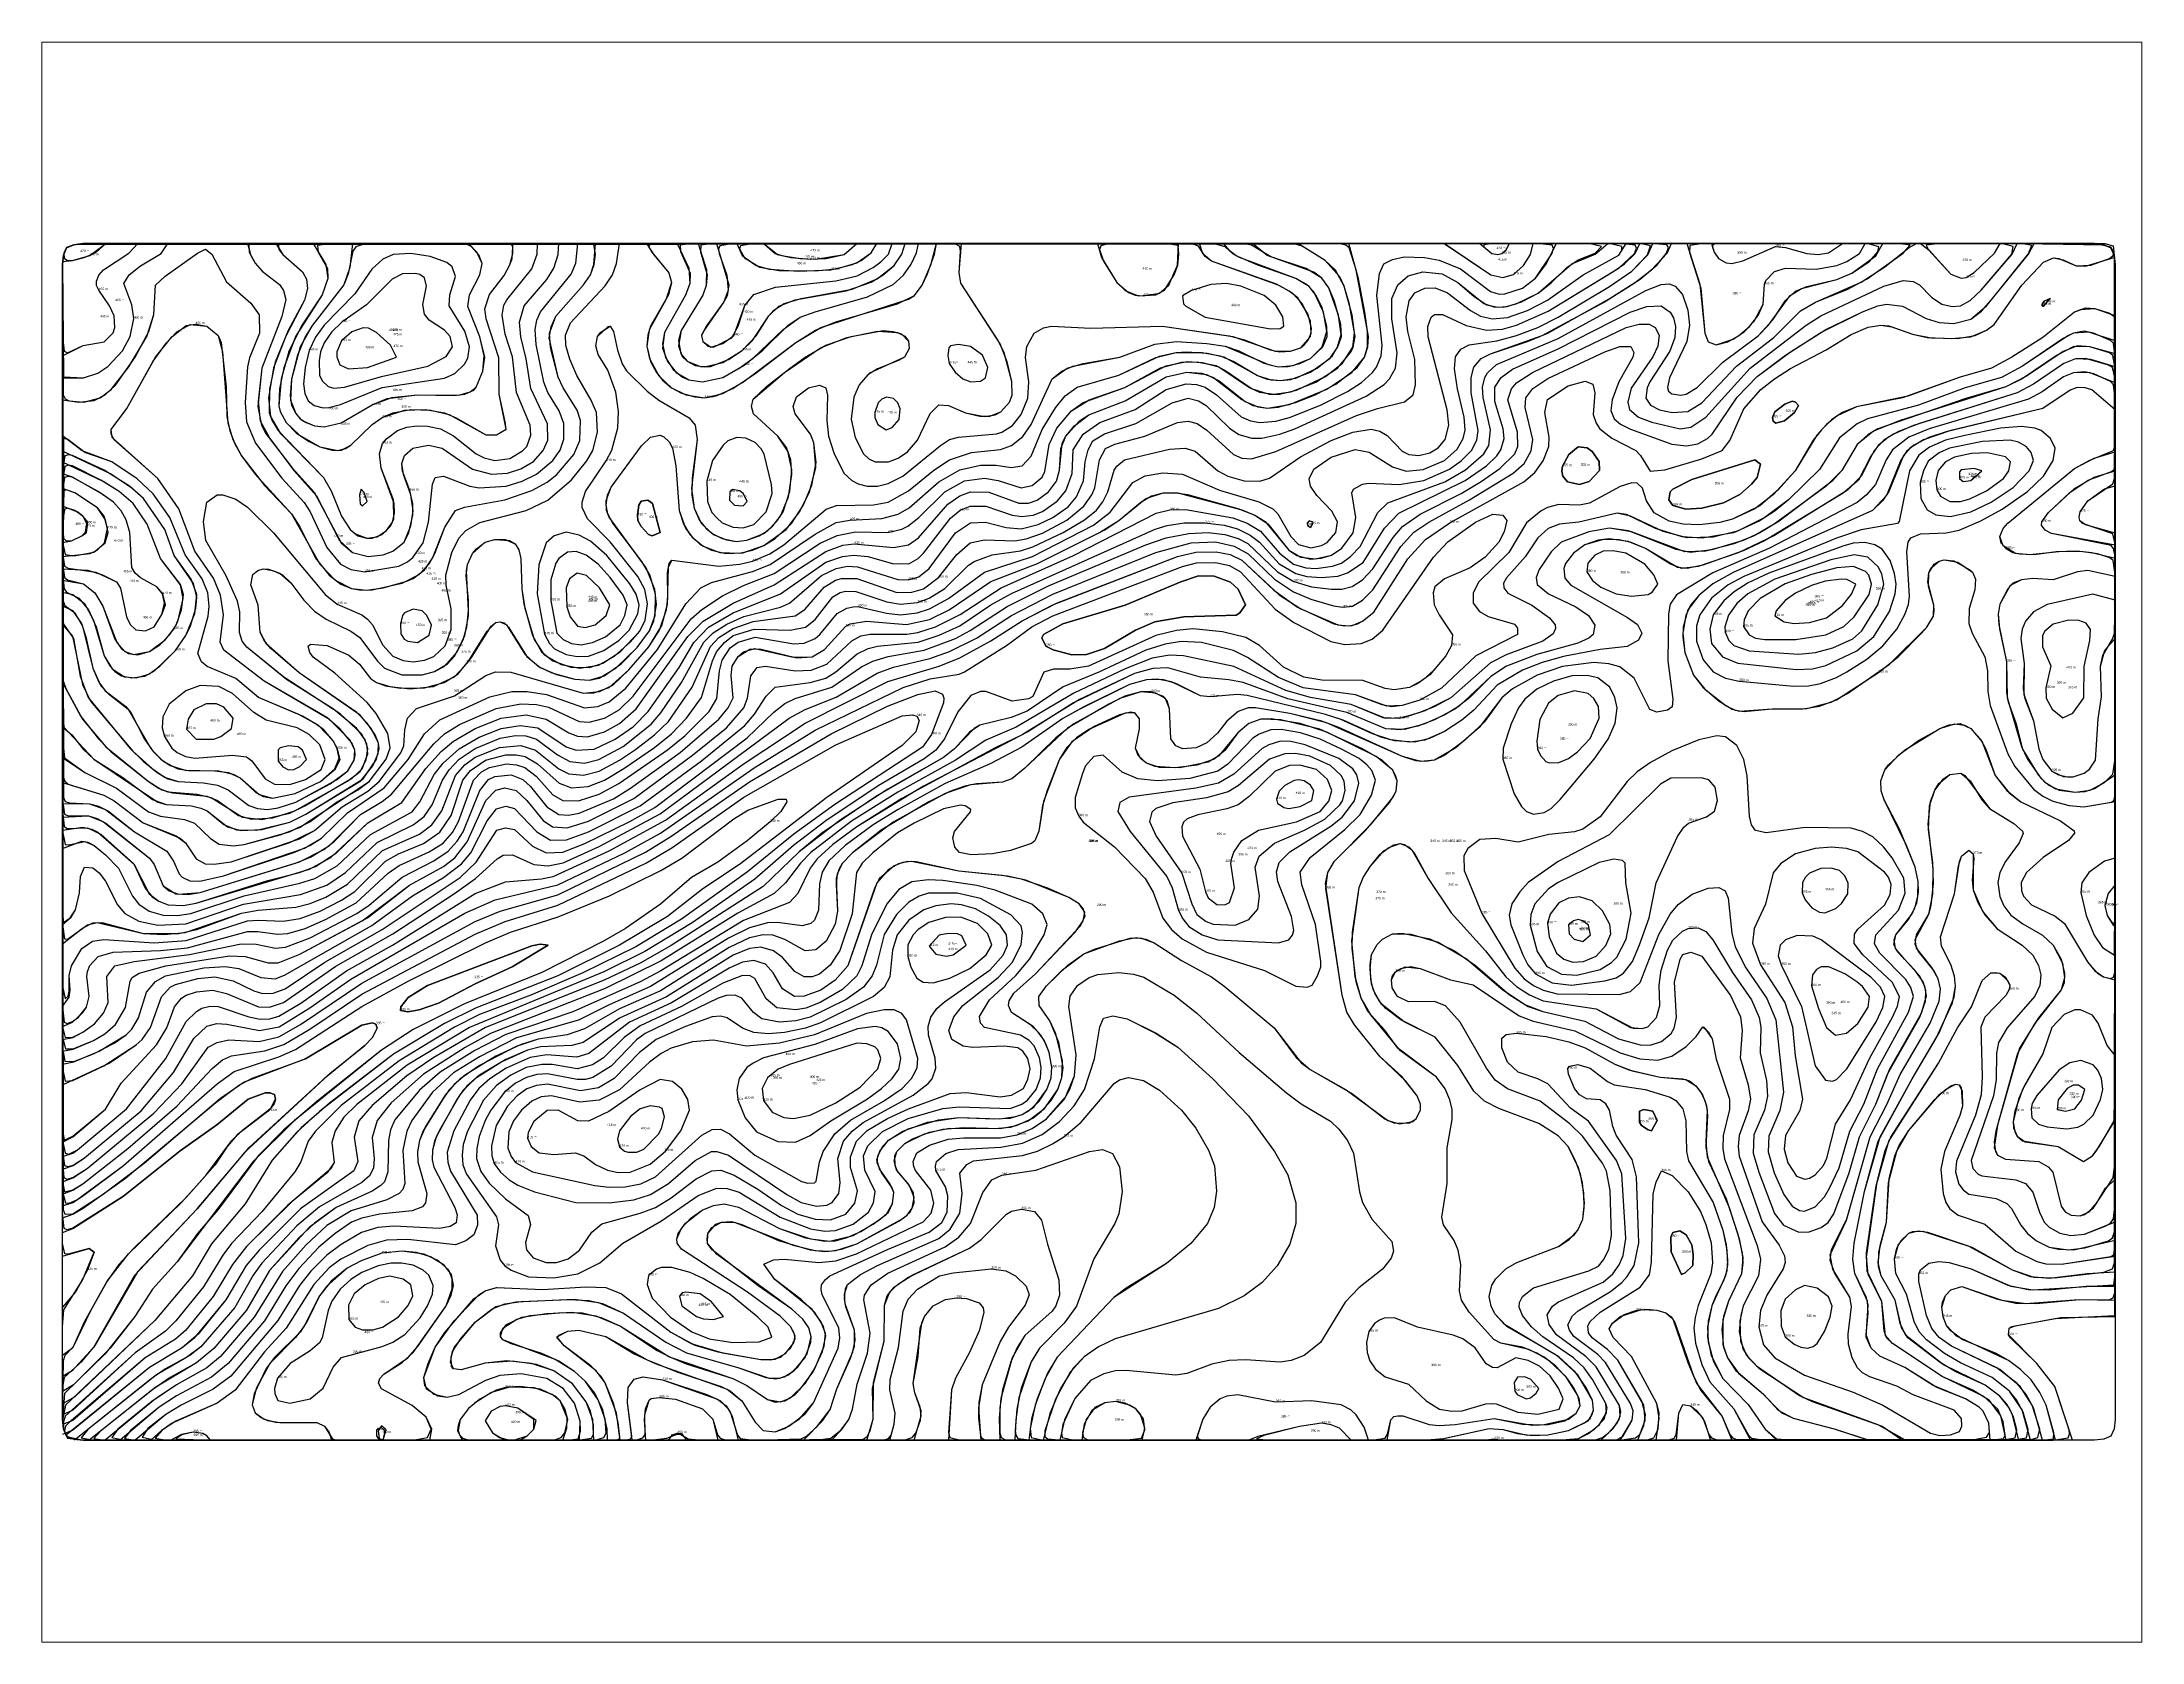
# Paper-space layout 'Global Mapper Layout' of a CAD drawing. Extents: x 0 to 10.5, y 0 to 8.
# The model-space entities are those that its viewports show. They can reach past a viewport. Long polylines and large blocks are cut down to what shows.
import ezdxf

# ---------------------------------------------------------------- set-up
doc = ezdxf.new("R2010")
doc.units = 0
doc.header["$MEASUREMENT"] = 0
for name, color, linetype in [('Contour_Line_Intermediate', 7, 'Continuous'), ('Contour_Line_Major', 7, 'Continuous'), ('Contour_Line_Minor', 7, 'Continuous'), ('FeatureAttribs', 7, 'Continuous'), ('Iso-height_Area', 7, 'Continuous')]:
    doc.layers.add(name, color=color, linetype=linetype)

# ---------------------------------------------------------------- blocks, each defined once
blk = doc.blocks.new('FEATURE')

msp = doc.modelspace()

# ---------------------------------------------------------------- linework, layer by layer
at = {"layer": 'Contour_Line_Intermediate', "color": 36, "true_color": 0x804000}
for points in [[(104.512982, 28.459729, 375), (104.513072, 28.45975, 375), (104.513277, 28.459835, 375), (104.513492, 28.459965, 375), (104.513537, 28.460011, 375), (104.513592, 28.460102, 375), (104.513656, 28.460309, 375), (104.513729, 28.460393, 375), (104.513808, 28.460439, 375), (104.514115, 28.460503, 375), (104.514287, 28.460514, 375), (104.514396, 28.460497, 375), (104.514573, 28.460426, 375), (104.514688, 28.460416, 375), (104.514764, 28.460444, 375), (104.515465, 28.460843, 375), (104.515791, 28.461082, 375), (104.51604, 28.461228, 375), (104.516184, 28.461337, 375), (104.516258, 28.461427, 375), (104.516391, 28.461683, 375), (104.516466, 28.461778, 375), (104.51654, 28.461801, 375), (104.51661, 28.461783, 375), (104.516788, 28.461594, 375), (104.516899, 28.461527, 375), (104.517027, 28.461531, 375), (104.517204, 28.461594, 375), (104.517617, 28.461804, 375), (104.51811, 28.462165, 375), (104.518459, 28.462447, 375), (104.518535, 28.462538, 375), (104.51863, 28.462684, 375), (104.5187, 28.462756, 375), (104.518981, 28.462792, 375), (104.519109, 28.462829, 375), (104.519189, 28.46288, 375), (104.51936, 28.463022, 375), (104.519448, 28.463065, 375), (104.519522, 28.463085, 375), (104.519849, 28.463117, 375), (104.520018, 28.463172, 375), (104.520184, 28.463249, 375), (104.520432, 28.463417, 375), (104.520597, 28.463507, 375), (104.521751, 28.464024, 375), (104.521846, 28.464053, 375), (104.521985, 28.464074, 375), (104.52215, 28.464074, 375), (104.522304, 28.464055, 375), (104.522412, 28.464025, 375), (104.522514, 28.463975, 375), (104.522588, 28.463918, 375), (104.522747, 28.463746, 375), (104.522879, 28.463668, 375), (104.522968, 28.463644, 375), (104.523086, 28.463635, 375), (104.523217, 28.463647, 375), (104.523295, 28.463672, 375), (104.523419, 28.463757, 375), (104.523591, 28.464031, 375), (104.523707, 28.464151, 375), (104.52424, 28.464413, 375), (104.524409, 28.464532, 375), (104.524492, 28.464612, 375), (104.524525, 28.46466, 375), (104.524551, 28.46475, 375), (104.524543, 28.464829, 375), (104.524476, 28.465049, 375), (104.524477, 28.465162, 375), (104.524527, 28.465241, 375), (104.524618, 28.465308, 375), (104.524986, 28.46547, 375), (104.525563, 28.465764, 375), (104.525698, 28.465812, 375), (104.525813, 28.465817, 375), (104.525885, 28.465765, 375), (104.525911, 28.46572, 375), (104.525927, 28.465649, 375), (104.525922, 28.465562, 375), (104.525881, 28.465453, 375), (104.525721, 28.465206, 375), (104.525699, 28.465159, 375), (104.525689, 28.465075, 375), (104.525725, 28.465019, 375), (104.525798, 28.464981, 375), (104.5259, 28.46496, 375), (104.526027, 28.464969, 375), (104.526138, 28.465037, 375), (104.526417, 28.465331, 375), (104.526715, 28.465563, 375), (104.52693, 28.465776, 375), (104.527051, 28.465846, 375), (104.527418, 28.466005, 375), (104.527606, 28.466128, 375), (104.527802, 28.466285, 375), (104.527862, 28.466315, 375)], [(104.512982, 28.461823, 425), (104.513198, 28.46182, 425), (104.513328, 28.461774, 425), (104.51356, 28.461595, 425), (104.51382, 28.46144, 425), (104.513873, 28.46136, 425), (104.513918, 28.461257, 425), (104.513941, 28.461231, 425), (104.514004, 28.461201, 425), (104.514085, 28.4612, 425), (104.514274, 28.461242, 425), (104.514923, 28.461464, 425), (104.515061, 28.461544, 425), (104.515268, 28.461747, 425), (104.515563, 28.461949, 425), (104.515757, 28.462176, 425), (104.515887, 28.462382, 425), (104.51601, 28.462494, 425), (104.516412, 28.462678, 425), (104.516587, 28.462721, 425), (104.51671, 28.462721, 425), (104.516866, 28.462696, 425), (104.517172, 28.462591, 425), (104.517277, 28.462601, 425), (104.517368, 28.462638, 425), (104.517504, 28.462747, 425), (104.517758, 28.463058, 425), (104.517984, 28.463425, 425), (104.518104, 28.463554, 425), (104.51819, 28.463596, 425), (104.51852, 28.463684, 425), (104.518661, 28.463739, 425), (104.519022, 28.463984, 425), (104.519192, 28.464076, 425), (104.5193, 28.464096, 425), (104.519557, 28.46411, 425), (104.519689, 28.464144, 425), (104.519776, 28.464196, 425), (104.520015, 28.464404, 425), (104.520182, 28.464501, 425), (104.52035, 28.464537, 425), (104.520476, 28.464537, 425), (104.520594, 28.464519, 425), (104.520683, 28.464532, 425), (104.520756, 28.464609, 425), (104.520845, 28.464824, 425), (104.520952, 28.464998, 425), (104.521028, 28.465094, 425), (104.521124, 28.465164, 425), (104.521459, 28.465259, 425), (104.521757, 28.465401, 425), (104.52192, 28.465441, 425), (104.522127, 28.465442, 425), (104.522273, 28.465416, 425), (104.522381, 28.465369, 425), (104.522571, 28.465256, 425), (104.522679, 28.465221, 425), (104.522758, 28.465216, 425), (104.52288, 28.465236, 425), (104.52305, 28.465316, 425), (104.523171, 28.465412, 425), (104.523213, 28.465488, 425), (104.523243, 28.465585, 425), (104.523223, 28.465741, 425), (104.523146, 28.46596, 425), (104.523088, 28.466037, 425), (104.523023, 28.466086, 425), (104.522651, 28.466221, 425), (104.522531, 28.466315, 425)], [(104.515308, 28.466315, 475), (104.515287, 28.466124, 475), (104.51524, 28.465985, 475), (104.514988, 28.465661, 475), (104.51493, 28.465567, 475), (104.514864, 28.465412, 475), (104.51482, 28.465227, 475), (104.514812, 28.46506, 475), (104.514853, 28.464952, 475), (104.514888, 28.464909, 475), (104.514936, 28.464881, 475), (104.515005, 28.464854, 475), (104.515081, 28.464844, 475), (104.515219, 28.464877, 475), (104.515466, 28.465021, 475), (104.515587, 28.465072, 475), (104.515832, 28.465103, 475), (104.516163, 28.465099, 475), (104.516254, 28.465125, 475), (104.516302, 28.465162, 475), (104.516354, 28.465291, 475), (104.516367, 28.465416, 475), (104.516332, 28.465568, 475), (104.516234, 28.465812, 475), (104.516249, 28.465903, 475), (104.516331, 28.466064, 475), (104.516351, 28.466156, 475), (104.516308, 28.466248, 475), (104.516241, 28.466315, 475)], [(104.527894, 28.466315, 375), (104.527962, 28.466264, 375), (104.528136, 28.466071, 375), (104.52822, 28.466037, 375), (104.52826, 28.466043, 375), (104.528325, 28.466083, 375), (104.528488, 28.466238, 375), (104.528533, 28.466315, 375)], [(104.529455, 28.465326, 375), (104.52926, 28.465385, 375), (104.529136, 28.46539, 375), (104.529044, 28.465353, 375), (104.528801, 28.465188, 375), (104.528668, 28.465119, 375), (104.527885, 28.464872, 375), (104.527716, 28.464808, 375), (104.527636, 28.464763, 375), (104.527554, 28.464695, 375), (104.527495, 28.464609, 375), (104.527395, 28.464416, 375), (104.527273, 28.464313, 375), (104.526642, 28.463929, 375), (104.526471, 28.463851, 375), (104.526146, 28.463736, 375), (104.52602, 28.463707, 375), (104.525942, 28.463717, 375), (104.525687, 28.463868, 375), (104.52557, 28.463917, 375), (104.525476, 28.463939, 375), (104.525349, 28.463942, 375), (104.5252, 28.463898, 375), (104.525107, 28.463832, 375), (104.525044, 28.463749, 375), (104.525031, 28.463707, 375), (104.525039, 28.463631, 375), (104.525088, 28.463573, 375), (104.525542, 28.463315, 375), (104.525622, 28.463258, 375), (104.525656, 28.46319, 375), (104.525629, 28.463134, 375), (104.525539, 28.463082, 375), (104.525322, 28.463057, 375), (104.525028, 28.463002, 375), (104.524858, 28.462954, 375), (104.524699, 28.462891, 375), (104.524495, 28.462773, 375), (104.524309, 28.462572, 375), (104.524211, 28.462492, 375), (104.524072, 28.462401, 375), (104.523914, 28.462329, 375), (104.523795, 28.462314, 375), (104.523643, 28.462332, 375), (104.523495, 28.462382, 375), (104.523237, 28.4625, 375), (104.523117, 28.462537, 375), (104.52249, 28.462689, 375), (104.522411, 28.462697, 375), (104.52219, 28.462677, 375), (104.522114, 28.462685, 375), (104.521916, 28.462784, 375), (104.521809, 28.462816, 375), (104.521682, 28.462815, 375), (104.521544, 28.462778, 375), (104.521178, 28.462597, 375), (104.521011, 28.462503, 375), (104.520681, 28.462273, 375), (104.520433, 28.462142, 375), (104.520065, 28.461982, 375), (104.519689, 28.461775, 375), (104.519488, 28.461651, 375), (104.519263, 28.461484, 375), (104.519132, 28.461361, 375), (104.519079, 28.46127, 375), (104.519057, 28.461178, 375), (104.519049, 28.460966, 375), (104.519017, 28.460887, 375), (104.518988, 28.46086, 375), (104.518917, 28.46084, 375), (104.51872, 28.460866, 375), (104.518639, 28.460863, 375), (104.518494, 28.460824, 375), (104.518328, 28.460741, 375), (104.517701, 28.460352, 375), (104.517368, 28.460207, 375), (104.517123, 28.460084, 375), (104.516625, 28.45994, 375), (104.516328, 28.45979, 375), (104.516119, 28.45966, 375), (104.515952, 28.459504, 375), (104.515786, 28.459277, 375), (104.515744, 28.459192, 375), (104.515712, 28.45904, 375), (104.515729, 28.458771, 375), (104.515712, 28.458724, 375), (104.515684, 28.458693, 375), (104.515585, 28.458642, 375), (104.515298, 28.458554, 375), (104.515104, 28.458436, 375), (104.514936, 28.458279, 375), (104.514747, 28.458067, 375), (104.514521, 28.4577, 375), (104.514249, 28.457385, 375), (104.514141, 28.457292, 375), (104.513896, 28.457156, 375), (104.513728, 28.457044, 375), (104.513324, 28.456712, 375)], [(104.512982, 28.463804, 475), (104.513203, 28.463828, 475), (104.51326, 28.463856, 475), (104.513318, 28.463914, 475), (104.513342, 28.464029, 475), (104.513316, 28.464127, 475), (104.513263, 28.464194, 475), (104.513082, 28.464314, 475), (104.512982, 28.464351, 475)], [(104.529455, 28.463991, 375), (104.529217, 28.464058, 375), (104.529172, 28.46409, 375), (104.529167, 28.464122, 375), (104.529175, 28.464164, 375), (104.529237, 28.464251, 375), (104.529369, 28.464348, 375), (104.529455, 28.464371, 375)], [(104.524007, 28.456712, 375), (104.524432, 28.456805, 375), (104.524544, 28.456798, 375), (104.524736, 28.456752, 375), (104.524903, 28.456755, 375), (104.525069, 28.456791, 375), (104.525197, 28.456851, 375), (104.525243, 28.456886, 375), (104.525268, 28.456954, 375), (104.52526, 28.457034, 375), (104.525142, 28.457237, 375), (104.524971, 28.457394, 375), (104.524572, 28.457624, 375), (104.524478, 28.457726, 375), (104.524448, 28.457789, 375), (104.524431, 28.457866, 375), (104.524453, 28.457957, 375), (104.524484, 28.458008, 375), (104.524566, 28.458087, 375), (104.524653, 28.458137, 375), (104.524987, 28.458267, 375), (104.525117, 28.458363, 375), (104.525147, 28.458402, 375), (104.525182, 28.458487, 375), (104.525195, 28.458576, 375), (104.525191, 28.458698, 375), (104.525164, 28.458848, 375), (104.525125, 28.458955, 375), (104.525066, 28.45907, 375), (104.524985, 28.459156, 375), (104.524829, 28.459254, 375), (104.524508, 28.459373, 375), (104.524393, 28.459432, 375), (104.524309, 28.459512, 375), (104.524181, 28.45972, 375), (104.523997, 28.459946, 375), (104.523722, 28.460087, 375), (104.523601, 28.460178, 375), (104.523548, 28.460238, 375), (104.523501, 28.460329, 375), (104.523482, 28.460412, 375), (104.523476, 28.46053, 375), (104.523488, 28.460609, 375), (104.523533, 28.46069, 375), (104.523575, 28.460734, 375), (104.523656, 28.460777, 375), (104.523804, 28.460773, 375), (104.524022, 28.460708, 375), (104.52425, 28.460576, 375), (104.524541, 28.460327, 375), (104.524722, 28.460206, 375), (104.524863, 28.460152, 375), (104.525198, 28.460076, 375), (104.52547, 28.459932, 375), (104.525642, 28.459884, 375), (104.525724, 28.459883, 375), (104.525814, 28.459911, 375), (104.525892, 28.459976, 375), (104.525916, 28.460019, 375), (104.525934, 28.460104, 375), (104.52592, 28.460387, 375), (104.525965, 28.460573, 375), (104.525987, 28.460609, 375), (104.52605, 28.460628, 375), (104.526138, 28.460597, 375), (104.526367, 28.460282, 375), (104.526449, 28.460111, 375), (104.526463, 28.459999, 375), (104.526446, 28.45978, 375), (104.52651, 28.459565, 375), (104.526528, 28.459449, 375), (104.52651, 28.459356, 375), (104.526437, 28.459158, 375), (104.526429, 28.45907, 375), (104.526438, 28.458992, 375), (104.526622, 28.458464, 375), (104.52676, 28.458277, 375), (104.526803, 28.458192, 375), (104.526807, 28.458138, 375), (104.526792, 28.458087, 375), (104.52666, 28.457875, 375), (104.52661, 28.457752, 375), (104.526596, 28.457622, 375), (104.526632, 28.457478, 375), (104.526723, 28.457374, 375), (104.526963, 28.457235, 375), (104.527352, 28.457097, 375), (104.52759, 28.456994, 375), (104.527974, 28.456768, 375), (104.528047, 28.456749, 375), (104.528134, 28.456755, 375), (104.528205, 28.456783, 375), (104.528226, 28.456824, 375), (104.528222, 28.456887, 375), (104.528163, 28.456952, 375), (104.527835, 28.457077, 375), (104.527704, 28.457146, 375), (104.527486, 28.45722, 375), (104.527427, 28.457253, 375), (104.527388, 28.457294, 375), (104.527344, 28.457373, 375), (104.527315, 28.457482, 375), (104.527312, 28.457562, 375), (104.52734, 28.457786, 375), (104.527327, 28.45786, 375), (104.527189, 28.458084, 375), (104.527168, 28.458199, 375), (104.527299, 28.458477, 375), (104.527488, 28.459147, 375), (104.527624, 28.459407, 375), (104.52773, 28.459646, 375), (104.527972, 28.460059, 375), (104.528044, 28.460236, 375), (104.528053, 28.460334, 375), (104.528034, 28.460415, 375), (104.527984, 28.460506, 375), (104.527862, 28.460662, 375), (104.52785, 28.46073, 375), (104.527961, 28.460934, 375), (104.527992, 28.461093, 375), (104.527996, 28.461301, 375), (104.527955, 28.461656, 375), (104.527974, 28.461839, 375), (104.528009, 28.461929, 375), (104.528077, 28.46202, 375), (104.528129, 28.462055, 375), (104.528217, 28.462066, 375), (104.528291, 28.462005, 375), (104.528385, 28.461851, 375), (104.528447, 28.461781, 375), (104.528643, 28.461661, 375), (104.528713, 28.461601, 375), (104.528717, 28.46158, 375), (104.528686, 28.461505, 375), (104.528576, 28.461356, 375), (104.528531, 28.461269, 375), (104.528515, 28.461188, 375), (104.528529, 28.461075, 375), (104.528561, 28.461001, 375), (104.528619, 28.460926, 375), (104.528715, 28.460855, 375), (104.528873, 28.460766, 375), (104.528959, 28.460686, 375), (104.529021, 28.460573, 375), (104.529049, 28.460459, 375), (104.529045, 28.460382, 375), (104.529021, 28.460327, 375), (104.528807, 28.460055, 375), (104.528671, 28.459815, 375), (104.528498, 28.459193, 375), (104.528484, 28.459104, 375), (104.528494, 28.459028, 375), (104.528512, 28.458999, 375), (104.528574, 28.458968, 375), (104.528844, 28.458949, 375), (104.528919, 28.458907, 375), (104.528956, 28.458862, 375), (104.529021, 28.45859, 375), (104.529053, 28.458545, 375), (104.529102, 28.458518, 375), (104.529175, 28.458513, 375), (104.529246, 28.458544, 375), (104.529309, 28.458617, 375), (104.529379, 28.458736, 375), (104.529455, 28.458805, 375)], [(104.517457, 28.456712, 375), (104.517427, 28.456928, 375), (104.517336, 28.457173, 375), (104.517303, 28.457227, 375), (104.517223, 28.45731, 375), (104.517009, 28.457469, 375), (104.516953, 28.457532, 375), (104.516964, 28.457556, 375), (104.517038, 28.457586, 375), (104.517126, 28.457596, 375), (104.517342, 28.457544, 375), (104.517675, 28.457356, 375), (104.517913, 28.45726, 375), (104.518267, 28.457144, 375), (104.51834, 28.457107, 375), (104.518433, 28.457029, 375), (104.518541, 28.456856, 375), (104.518605, 28.456789, 375), (104.5187, 28.45678, 375), (104.518811, 28.456826, 375), (104.518941, 28.456924, 375), (104.51901, 28.457011, 375), (104.519207, 28.457452, 375), (104.519221, 28.457535, 375), (104.519211, 28.457612, 375), (104.519078, 28.457881, 375), (104.519071, 28.457919, 375), (104.519072, 28.457959, 375), (104.519104, 28.458001, 375), (104.51914, 28.45803, 375), (104.519604, 28.458242, 375), (104.519936, 28.458381, 375), (104.52004, 28.458458, 375), (104.520081, 28.458542, 375), (104.520088, 28.458674, 375), (104.520069, 28.458746, 375), (104.519992, 28.458876, 375), (104.519987, 28.458911, 375), (104.519996, 28.458949, 375), (104.52007, 28.459014, 375), (104.520171, 28.459044, 375), (104.520512, 28.459063, 375), (104.520687, 28.459095, 375), (104.520843, 28.459165, 375), (104.520984, 28.45927, 375), (104.5211, 28.459396, 375), (104.521183, 28.459527, 375), (104.521263, 28.459774, 375), (104.521308, 28.46003, 375), (104.521337, 28.460098, 375), (104.521412, 28.460118, 375), (104.521527, 28.460095, 375), (104.521754, 28.45998, 375), (104.521932, 28.459866, 375), (104.522215, 28.459612, 375), (104.522499, 28.459315, 375), (104.522709, 28.45903, 375), (104.522816, 28.458841, 375), (104.52288, 28.458618, 375), (104.522879, 28.458452, 375), (104.522832, 28.458285, 375), (104.522729, 28.458112, 375), (104.52261, 28.457977, 375), (104.522466, 28.457872, 375), (104.522259, 28.457769, 375), (104.52143, 28.457526, 375), (104.521297, 28.457461, 375), (104.521181, 28.457381, 375), (104.521092, 28.45729, 375), (104.520991, 28.457127, 375), (104.520905, 28.456926, 375), (104.520853, 28.456712, 375)], [(104.512982, 28.45819, 325), (104.513197, 28.458251, 325), (104.513235, 28.45822, 325), (104.513182, 28.458079, 325), (104.51309, 28.457906, 325), (104.512982, 28.457779, 325)]]:
    msp.add_polyline3d(points, dxfattribs=at)
at = {"layer": 'Contour_Line_Major', "color": 36, "true_color": 0x804000}
for points in [[(104.512982, 28.460697, 400), (104.513142, 28.460822, 400), (104.513226, 28.460865, 400), (104.513298, 28.460866, 400), (104.513633, 28.460779, 400), (104.513915, 28.460778, 400), (104.514059, 28.46081, 400), (104.514418, 28.460943, 400), (104.514552, 28.460967, 400), (104.514854, 28.460989, 400), (104.514969, 28.461019, 400), (104.515095, 28.46107, 400), (104.51527, 28.461175, 400), (104.515551, 28.461444, 400), (104.515846, 28.461577, 400), (104.515947, 28.46165, 400), (104.516026, 28.461762, 400), (104.516137, 28.462048, 400), (104.51621, 28.462133, 400), (104.516294, 28.462194, 400), (104.516489, 28.462272, 400), (104.516659, 28.462288, 400), (104.516778, 28.462249, 400), (104.516965, 28.4621, 400), (104.517044, 28.46206, 400), (104.517162, 28.462049, 400), (104.517288, 28.462082, 400), (104.517451, 28.462169, 400), (104.517581, 28.462256, 400), (104.517734, 28.462373, 400), (104.517846, 28.462481, 400), (104.518036, 28.462755, 400), (104.518183, 28.463083, 400), (104.518248, 28.463155, 400), (104.518363, 28.463227, 400), (104.518524, 28.463282, 400), (104.518862, 28.463328, 400), (104.518939, 28.463378, 400), (104.519095, 28.463559, 400), (104.519185, 28.463615, 400), (104.519233, 28.463628, 400), (104.519357, 28.463628, 400), (104.519678, 28.463516, 400), (104.519797, 28.463517, 400), (104.519892, 28.463546, 400), (104.520013, 28.463635, 400), (104.520159, 28.463821, 400), (104.520266, 28.463915, 400), (104.52038, 28.463939, 400), (104.520625, 28.463931, 400), (104.520716, 28.463945, 400), (104.520847, 28.463991, 400), (104.521043, 28.464096, 400), (104.521178, 28.464207, 400), (104.521244, 28.464298, 400), (104.521267, 28.464355, 400), (104.521305, 28.46458, 400), (104.521352, 28.464671, 400), (104.521427, 28.464707, 400), (104.521669, 28.464771, 400), (104.521929, 28.46488, 400), (104.522015, 28.464891, 400), (104.522088, 28.464871, 400), (104.522165, 28.464819, 400), (104.522379, 28.464622, 400), (104.522447, 28.464593, 400), (104.522525, 28.464588, 400), (104.522719, 28.464646, 400), (104.523367, 28.464935, 400), (104.523535, 28.464992, 400), (104.523751, 28.465046, 400), (104.523821, 28.465101, 400), (104.523841, 28.465181, 400), (104.523835, 28.465386, 400), (104.52378, 28.465609, 400), (104.523765, 28.465728, 400), (104.523789, 28.465857, 400), (104.523835, 28.465921, 400), (104.523914, 28.465957, 400), (104.523998, 28.46596, 400), (104.524098, 28.465921, 400), (104.524282, 28.465778, 400), (104.524362, 28.465734, 400), (104.524458, 28.465712, 400), (104.524578, 28.465722, 400), (104.524738, 28.465778, 400), (104.524899, 28.465862, 400), (104.525185, 28.466064, 400), (104.525473, 28.466223, 400), (104.52553, 28.466315, 400)], [(104.512982, 28.463259, 450), (104.513063, 28.463166, 450), (104.513142, 28.462776, 450), (104.513206, 28.462644, 450), (104.513546, 28.462243, 450), (104.5137, 28.462102, 450), (104.5138, 28.462033, 450), (104.513909, 28.461999, 450), (104.514112, 28.461989, 450), (104.514225, 28.46197, 450), (104.514312, 28.461932, 450), (104.514476, 28.461807, 450), (104.514547, 28.461782, 450), (104.514626, 28.461775, 450), (104.514713, 28.461787, 450), (104.514855, 28.461834, 450), (104.51518, 28.462011, 450), (104.515272, 28.462085, 450), (104.515323, 28.46217, 450), (104.515327, 28.46225, 450), (104.515304, 28.462308, 450), (104.515211, 28.462418, 450), (104.515103, 28.462512, 450), (104.514599, 28.462804, 450), (104.514276, 28.463053, 450), (104.514248, 28.463118, 450), (104.514274, 28.463337, 450), (104.514251, 28.463493, 450), (104.514194, 28.46363, 450), (104.514043, 28.463847, 450), (104.513915, 28.464188, 450), (104.513747, 28.464431, 450), (104.513395, 28.464742, 450), (104.513372, 28.46479, 450), (104.513372, 28.464824, 450), (104.513497, 28.464991, 450), (104.513729, 28.465404, 450), (104.513859, 28.465568, 450), (104.513975, 28.465658, 450), (104.514049, 28.465669, 450), (104.514141, 28.465652, 450), (104.514231, 28.465577, 450), (104.514254, 28.465523, 450), (104.514295, 28.465167, 450), (104.514301, 28.464928, 450), (104.514325, 28.464814, 450), (104.514365, 28.464709, 450), (104.514419, 28.464611, 450), (104.514528, 28.464464, 450), (104.51482, 28.464146, 450), (104.515046, 28.463742, 450), (104.51517, 28.463614, 450), (104.515302, 28.463547, 450), (104.515381, 28.463534, 450), (104.515466, 28.463538, 450), (104.515708, 28.463591, 450), (104.515844, 28.463661, 450), (104.515925, 28.463746, 450), (104.515971, 28.463829, 450), (104.51605, 28.464041, 450), (104.516135, 28.464173, 450), (104.516207, 28.464201, 450), (104.516531, 28.46426, 450), (104.516748, 28.464334, 450), (104.516871, 28.464402, 450), (104.516948, 28.464462, 450), (104.517085, 28.464622, 450), (104.517133, 28.464736, 450), (104.51714, 28.464896, 450), (104.517113, 28.464978, 450), (104.516999, 28.465159, 450), (104.516959, 28.465244, 450), (104.516887, 28.465559, 450), (104.516903, 28.465648, 450), (104.516941, 28.465733, 450), (104.517164, 28.465984, 450), (104.51722, 28.466066, 450), (104.517247, 28.466149, 450), (104.517258, 28.466315, 450)], [(104.517916, 28.466315, 450), (104.518008, 28.466117, 450), (104.518017, 28.465995, 450), (104.517982, 28.465901, 450), (104.517814, 28.465601, 450), (104.517798, 28.465477, 450), (104.517836, 28.465368, 450), (104.517907, 28.465281, 450), (104.518009, 28.465223, 450), (104.518119, 28.465207, 450), (104.51828, 28.465242, 450), (104.518453, 28.465341, 450), (104.518601, 28.465461, 450), (104.518806, 28.465661, 450), (104.518902, 28.465724, 450), (104.519021, 28.465769, 450), (104.519442, 28.465887, 450), (104.519648, 28.465987, 450), (104.519732, 28.466063, 450), (104.519794, 28.46615, 450), (104.519836, 28.466241, 450), (104.519852, 28.466315, 450)], [(104.528615, 28.464564, 400), (104.528576, 28.464603, 400), (104.528432, 28.464637, 400), (104.528303, 28.464632, 400), (104.528166, 28.464602, 400), (104.528094, 28.464563, 400), (104.528035, 28.464494, 400), (104.528015, 28.464414, 400), (104.528024, 28.464338, 400), (104.528054, 28.464289, 400), (104.528129, 28.464245, 400), (104.528215, 28.464245, 400), (104.528289, 28.464267, 400), (104.528424, 28.464332, 400), (104.528558, 28.464429, 400), (104.528601, 28.464492, 400), (104.528615, 28.464564, 400)], [(104.518476, 28.464245, 450), (104.518448, 28.464308, 450), (104.518419, 28.464332, 450), (104.518362, 28.464343, 450), (104.518337, 28.464323, 450), (104.518336, 28.464257, 450), (104.518374, 28.464217, 450), (104.518445, 28.464212, 450), (104.518476, 28.464245, 450)], [(104.517513, 28.463417, 450), (104.517481, 28.463495, 450), (104.517376, 28.463635, 450), (104.517281, 28.463743, 450), (104.517184, 28.463816, 450), (104.517105, 28.463844, 450), (104.517035, 28.463838, 450), (104.516966, 28.463789, 450), (104.51694, 28.46375, 450), (104.516901, 28.463617, 450), (104.5169, 28.463451, 450), (104.516949, 28.46319, 450), (104.517001, 28.463137, 450), (104.517068, 28.463105, 450), (104.517144, 28.463096, 450), (104.517236, 28.463113, 450), (104.51734, 28.46316, 450), (104.517457, 28.463257, 450), (104.517496, 28.463331, 450), (104.517513, 28.463417, 450)], [(104.527599, 28.463583, 400), (104.527583, 28.463662, 400), (104.527556, 28.463718, 400), (104.52747, 28.463798, 400), (104.527362, 28.463819, 400), (104.527173, 28.463777, 400), (104.526723, 28.463623, 400), (104.526508, 28.463504, 400), (104.526418, 28.463428, 400), (104.526353, 28.463334, 400), (104.526324, 28.463241, 400), (104.526326, 28.463197, 400), (104.526356, 28.46313, 400), (104.526395, 28.463089, 400), (104.526517, 28.463047, 400), (104.526916, 28.463021, 400), (104.52705, 28.463035, 400), (104.527189, 28.463071, 400), (104.527349, 28.463144, 400), (104.527421, 28.463207, 400), (104.527552, 28.463417, 400), (104.527599, 28.463583, 400)], [(104.522477, 28.463417, 350), (104.52243, 28.463352, 350), (104.5224, 28.463333, 350), (104.521981, 28.463321, 350), (104.521749, 28.463281, 350), (104.521593, 28.463214, 350), (104.521344, 28.463066, 350), (104.521201, 28.463017, 350), (104.521083, 28.463014, 350), (104.520933, 28.463055, 350), (104.520874, 28.463085, 350), (104.520842, 28.463151, 350), (104.520855, 28.463179, 350), (104.521009, 28.463263, 350), (104.521509, 28.463415, 350), (104.521956, 28.463602, 350), (104.522098, 28.463648, 350), (104.522224, 28.463646, 350), (104.522356, 28.463599, 350), (104.522418, 28.463542, 350), (104.522477, 28.463417, 350)], [(104.515942, 28.463252, 450), (104.515905, 28.46333, 450), (104.515869, 28.463367, 450), (104.515795, 28.463381, 450), (104.515726, 28.463351, 450), (104.515711, 28.46333, 450), (104.515695, 28.463263, 450), (104.515696, 28.463184, 450), (104.515725, 28.46314, 450), (104.515754, 28.463124, 450), (104.51583, 28.463115, 450), (104.515925, 28.463172, 450), (104.515942, 28.463252, 450)], [(104.529257, 28.463219, 400), (104.529224, 28.463269, 400), (104.529165, 28.46329, 400), (104.529083, 28.463294, 400), (104.528957, 28.463261, 400), (104.52889, 28.463204, 400), (104.528871, 28.463171, 400), (104.528872, 28.46308, 400), (104.528938, 28.462928, 400), (104.5289, 28.462749, 400), (104.528902, 28.462668, 400), (104.528951, 28.46258, 400), (104.529036, 28.462509, 400), (104.529116, 28.462548, 400), (104.529205, 28.462671, 400), (104.529206, 28.462922, 400), (104.529251, 28.463131, 400), (104.529257, 28.463219, 400)], [(104.512982, 28.458785, 350), (104.513065, 28.458818, 350), (104.513179, 28.458892, 350), (104.513716, 28.459337, 350), (104.513939, 28.459572, 350), (104.51415, 28.459866, 350), (104.514222, 28.459903, 350), (104.514316, 28.459924, 350), (104.514561, 28.459913, 350), (104.514719, 28.459949, 350), (104.514893, 28.460049, 350), (104.515385, 28.46038, 350), (104.516293, 28.460875, 350), (104.516494, 28.460958, 350), (104.516957, 28.461089, 350), (104.51766, 28.461432, 350), (104.517864, 28.461556, 350), (104.518496, 28.461995, 350), (104.51915, 28.46238, 350), (104.519604, 28.462602, 350), (104.519845, 28.462698, 350), (104.519984, 28.462726, 350), (104.520044, 28.462699, 350), (104.520055, 28.462668, 350), (104.520051, 28.462629, 350), (104.519957, 28.462376, 350), (104.519883, 28.462275, 350), (104.519181, 28.461814, 350), (104.51885, 28.461575, 350), (104.518479, 28.461273, 350), (104.517949, 28.460893, 350), (104.517583, 28.460672, 350), (104.517158, 28.460463, 350), (104.516739, 28.460283, 350), (104.516329, 28.460128, 350), (104.516128, 28.460028, 350), (104.515684, 28.459758, 350), (104.515219, 28.459399, 350), (104.515011, 28.459193, 350), (104.514954, 28.459111, 350), (104.514895, 28.458945, 350), (104.514846, 28.458866, 350), (104.514581, 28.458545, 350), (104.514338, 28.458292, 350), (104.514268, 28.458198, 350), (104.514114, 28.457942, 350), (104.513891, 28.457669, 350), (104.513807, 28.457586, 350), (104.513566, 28.457412, 350), (104.513064, 28.456953, 350), (104.512982, 28.456917, 350)], [(104.523275, 28.461927, 400), (104.523267, 28.462002, 400), (104.523244, 28.462047, 400), (104.523158, 28.462127, 400), (104.522991, 28.462201, 400), (104.522876, 28.462222, 400), (104.522791, 28.46222, 400), (104.522668, 28.462179, 400), (104.522419, 28.461966, 400), (104.522338, 28.461916, 400), (104.522163, 28.461868, 400), (104.521894, 28.461828, 400), (104.521757, 28.461781, 400), (104.521723, 28.461752, 400), (104.521706, 28.461677, 400), (104.52176, 28.461561, 400), (104.521964, 28.461264, 400), (104.522044, 28.461016, 400), (104.522086, 28.460932, 400), (104.522161, 28.460876, 400), (104.522216, 28.460853, 400), (104.522393, 28.460845, 400), (104.522503, 28.46089, 400), (104.522576, 28.460973, 400), (104.522587, 28.461077, 400), (104.522553, 28.461312, 400), (104.522585, 28.461399, 400), (104.522709, 28.461503, 400), (104.52295, 28.461609, 400), (104.523112, 28.461696, 400), (104.523233, 28.461812, 400), (104.523255, 28.461844, 400), (104.523275, 28.461927, 400)], [(104.520748, 28.459692, 400), (104.520729, 28.459776, 400), (104.520689, 28.459834, 400), (104.520649, 28.45986, 400), (104.520542, 28.459875, 400), (104.520287, 28.459865, 400), (104.520211, 28.459874, 400), (104.52012, 28.459928, 400), (104.520094, 28.46, 400), (104.520134, 28.46011, 400), (104.520208, 28.4602, 400), (104.520492, 28.460426, 400), (104.520605, 28.460549, 400), (104.520675, 28.46069, 400), (104.520687, 28.460786, 400), (104.520675, 28.460841, 400), (104.520592, 28.460929, 400), (104.52035, 28.461059, 400), (104.520162, 28.461103, 400), (104.519932, 28.461102, 400), (104.519856, 28.461077, 400), (104.519774, 28.46103, 400), (104.519676, 28.46093, 400), (104.519577, 28.460771, 400), (104.519515, 28.460525, 400), (104.51948, 28.460438, 400), (104.51941, 28.460347, 400), (104.519272, 28.46025, 400), (104.518983, 28.460108, 400), (104.518866, 28.460079, 400), (104.518736, 28.460067, 400), (104.518594, 28.460093, 400), (104.518527, 28.460144, 400), (104.518433, 28.460261, 400), (104.518381, 28.460283, 400), (104.518309, 28.460282, 400), (104.518245, 28.460261, 400), (104.517657, 28.459975, 400), (104.517588, 28.459925, 400), (104.517384, 28.459714, 400), (104.517238, 28.459623, 400), (104.517179, 28.459607, 400), (104.517113, 28.459607, 400), (104.516873, 28.459653, 400), (104.516788, 28.459647, 400), (104.516705, 28.459624, 400), (104.516617, 28.459577, 400), (104.516528, 28.459506, 400), (104.516418, 28.45936, 400), (104.516373, 28.459279, 400), (104.516326, 28.459149, 400), (104.516306, 28.459054, 400), (104.516305, 28.458972, 400), (104.516339, 28.458869, 400), (104.516407, 28.458775, 400), (104.516538, 28.45865, 400), (104.51672, 28.458516, 400), (104.516738, 28.458443, 400), (104.516697, 28.4583, 400), (104.516706, 28.45824, 400), (104.51676, 28.458177, 400), (104.516864, 28.458137, 400), (104.516946, 28.458137, 400), (104.51704, 28.458169, 400), (104.51713, 28.458236, 400), (104.51723, 28.458381, 400), (104.517309, 28.458449, 400), (104.517618, 28.458534, 400), (104.517741, 28.458581, 400), (104.517867, 28.458657, 400), (104.518067, 28.458811, 400), (104.518192, 28.458875, 400), (104.518265, 28.458879, 400), (104.518372, 28.458839, 400), (104.518562, 28.458728, 400), (104.518753, 28.458596, 400), (104.518884, 28.458527, 400), (104.519023, 28.458486, 400), (104.519145, 28.458482, 400), (104.519269, 28.458527, 400), (104.519341, 28.458615, 400), (104.519361, 28.458714, 400), (104.519307, 28.458902, 400), (104.519306, 28.458985, 400), (104.519354, 28.459112, 400), (104.51944, 28.459197, 400), (104.519604, 28.459294, 400), (104.51977, 28.459371, 400), (104.520105, 28.459495, 400), (104.520235, 28.459503, 400), (104.520508, 28.459468, 400), (104.520598, 28.459481, 400), (104.520693, 28.459535, 400), (104.52073, 28.45961, 400), (104.520748, 28.459692, 400)], [(104.525407, 28.460776, 400), (104.525399, 28.46085, 400), (104.525341, 28.460961, 400), (104.525259, 28.46104, 400), (104.525157, 28.461074, 400), (104.525067, 28.461062, 400), (104.524991, 28.461026, 400), (104.524922, 28.460933, 400), (104.5249, 28.460861, 400), (104.524913, 28.460753, 400), (104.524972, 28.46062, 400), (104.525031, 28.460572, 400), (104.525102, 28.460549, 400), (104.525189, 28.460555, 400), (104.52529, 28.460598, 400), (104.525367, 28.460682, 400), (104.525407, 28.460776, 400)], [(104.527484, 28.460272, 400), (104.527427, 28.460352, 400), (104.527381, 28.460391, 400), (104.527287, 28.460455, 400), (104.527158, 28.460512, 400), (104.527096, 28.460512, 400), (104.527059, 28.46049, 400), (104.527026, 28.460446, 400), (104.527018, 28.460358, 400), (104.527075, 28.460178, 400), (104.527139, 28.460025, 400), (104.527212, 28.459962, 400), (104.5273, 28.459979, 400), (104.52739, 28.460057, 400), (104.527473, 28.460188, 400), (104.527484, 28.460272, 400)], [(104.52607, 28.458202, 350), (104.526067, 28.458114, 350), (104.526005, 28.458054, 350), (104.525976, 28.458042, 350), (104.525891, 28.458224, 350), (104.52589, 28.458342, 350), (104.525905, 28.458378, 350), (104.525963, 28.458392, 350), (104.526012, 28.45836, 350), (104.526057, 28.458279, 350), (104.52607, 28.458202, 350)], [(104.515957, 28.457954, 400), (104.515921, 28.458036, 400), (104.515875, 28.458076, 400), (104.515795, 28.458118, 400), (104.515703, 28.458134, 400), (104.515619, 28.458133, 400), (104.515514, 28.458112, 400), (104.515383, 28.458057, 400), (104.515295, 28.458001, 400), (104.515209, 28.457923, 400), (104.515144, 28.457829, 400), (104.515113, 28.457754, 400), (104.515066, 28.457534, 400), (104.515045, 28.457494, 400), (104.514969, 28.457428, 400), (104.514808, 28.457328, 400), (104.514707, 28.45721, 400), (104.514684, 28.457128, 400), (104.514685, 28.457088, 400), (104.514709, 28.457032, 400), (104.514805, 28.457008, 400), (104.51497, 28.457044, 400), (104.515073, 28.457131, 400), (104.515153, 28.457297, 400), (104.515221, 28.457377, 400), (104.515546, 28.457465, 400), (104.515633, 28.457499, 400), (104.51573, 28.457561, 400), (104.515851, 28.457695, 400), (104.515912, 28.45779, 400), (104.515951, 28.457883, 400), (104.515957, 28.457954, 400)], [(104.528871, 28.456712, 350), (104.5288, 28.456971, 350), (104.528742, 28.45708, 350), (104.528669, 28.457168, 350), (104.528505, 28.457293, 350), (104.528141, 28.457466, 350), (104.528043, 28.457536, 350), (104.527983, 28.457608, 350), (104.527941, 28.457713, 350), (104.527881, 28.457986, 350), (104.527879, 28.458046, 350), (104.527893, 28.45808, 350), (104.527959, 28.458134, 350), (104.528041, 28.458146, 350), (104.528122, 28.458139, 350), (104.528299, 28.458088, 350), (104.528595, 28.457957, 350), (104.528756, 28.457921, 350), (104.528921, 28.457918, 350), (104.529222, 28.457949, 350), (104.529455, 28.457948, 350)], [(104.518286, 28.457706, 400), (104.518191, 28.457822, 400), (104.518099, 28.457887, 400), (104.517984, 28.4579, 400), (104.517954, 28.457894, 400), (104.517933, 28.457869, 400), (104.517952, 28.457791, 400), (104.51807, 28.457706, 400), (104.518127, 28.457686, 400), (104.518207, 28.45768, 400), (104.518286, 28.457706, 400)], [(104.519818, 28.456712, 350), (104.519873, 28.456908, 350), (104.519866, 28.456978, 350), (104.519822, 28.457091, 350), (104.51981, 28.457168, 350), (104.519849, 28.457384, 350), (104.519865, 28.45761, 350), (104.5199, 28.457706, 350), (104.51997, 28.457791, 350), (104.520068, 28.457841, 350), (104.520157, 28.457855, 350), (104.520236, 28.457849, 350), (104.520338, 28.457814, 350), (104.520371, 28.457775, 350), (104.520375, 28.457738, 350), (104.520338, 28.45759, 350), (104.52026, 28.457416, 350), (104.520149, 28.457211, 350), (104.520117, 28.457116, 350), (104.520092, 28.456712, 350)], [(104.525772, 28.456712, 350), (104.525796, 28.456888, 350), (104.525778, 28.457006, 350), (104.525574, 28.457385, 350), (104.525427, 28.457536, 350), (104.525395, 28.457607, 350), (104.52542, 28.457652, 350), (104.525514, 28.457722, 350), (104.525608, 28.457752, 350), (104.525698, 28.457763, 350), (104.525777, 28.457756, 350), (104.525849, 28.457734, 350), (104.525905, 28.457685, 350), (104.526026, 28.457336, 350), (104.526099, 28.457165, 350), (104.526301, 28.456902, 350), (104.526379, 28.456712, 350)], [(104.516651, 28.456712, 400), (104.51671, 28.456747, 400), (104.516765, 28.4568, 400), (104.516765, 28.456877, 400), (104.516636, 28.456969, 400), (104.516536, 28.456988, 400), (104.516493, 28.456983, 400), (104.516423, 28.456944, 400), (104.516375, 28.456867, 400), (104.516434, 28.456771, 400), (104.516531, 28.456712, 400)], [(104.515555, 28.456712, 400), (104.515572, 28.456785, 400), (104.515539, 28.456813, 400), (104.515503, 28.456795, 400), (104.515502, 28.456748, 400), (104.515524, 28.456712, 400)]]:
    msp.add_polyline3d(points, dxfattribs=at)
at = {"layer": 'Contour_Line_Minor', "color": 36, "true_color": 0x804000}
for points in [[(104.512982, 28.459105, 365), (104.513065, 28.459147, 365), (104.513326, 28.459369, 365), (104.513453, 28.459578, 365), (104.513737, 28.459884, 365), (104.513818, 28.460022, 365), (104.513881, 28.46019, 365), (104.513938, 28.460259, 365), (104.513974, 28.460283, 365), (104.514057, 28.460311, 365), (104.514188, 28.460323, 365), (104.514299, 28.460298, 365), (104.514556, 28.46019, 365), (104.514642, 28.460187, 365), (104.514755, 28.460224, 365), (104.515176, 28.460516, 365), (104.515633, 28.460775, 365), (104.516128, 28.4611, 365), (104.516297, 28.461221, 365), (104.51647, 28.461379, 365), (104.516519, 28.461408, 365), (104.516592, 28.461409, 365), (104.516765, 28.461332, 365), (104.516879, 28.461321, 365), (104.516999, 28.461347, 365), (104.517288, 28.461476, 365), (104.517779, 28.461739, 365), (104.518813, 28.462507, 365), (104.518943, 28.462577, 365), (104.519191, 28.462675, 365), (104.519519, 28.462869, 365), (104.519652, 28.462916, 365), (104.519943, 28.462985, 365), (104.520101, 28.463043, 365), (104.520316, 28.463149, 365), (104.520597, 28.46333, 365), (104.520929, 28.463502, 365), (104.521756, 28.463836, 365), (104.52204, 28.463915, 365), (104.522236, 28.463921, 365), (104.522385, 28.463888, 365), (104.522496, 28.463826, 365), (104.522708, 28.463623, 365), (104.522862, 28.463521, 365), (104.523, 28.463463, 365), (104.523182, 28.463408, 365), (104.523256, 28.463397, 365), (104.523334, 28.463406, 365), (104.523415, 28.463453, 365), (104.523497, 28.463538, 365), (104.523723, 28.463884, 365), (104.523828, 28.464, 365), (104.523946, 28.464081, 365), (104.524274, 28.46426, 365), (104.524623, 28.464472, 365), (104.524713, 28.46455, 365), (104.524769, 28.464652, 365), (104.524781, 28.464742, 365), (104.52472, 28.465001, 365), (104.524726, 28.465077, 365), (104.524781, 28.465152, 365), (104.524902, 28.465234, 365), (104.52536, 28.465448, 365), (104.52548, 28.465489, 365), (104.525569, 28.465489, 365), (104.525592, 28.465442, 365), (104.525584, 28.465403, 365), (104.525473, 28.465206, 365), (104.525418, 28.465062, 365), (104.525408, 28.464977, 365), (104.525435, 28.46491, 365), (104.525485, 28.464866, 365), (104.525565, 28.464825, 365), (104.525897, 28.464706, 365), (104.526016, 28.464693, 365), (104.526105, 28.464709, 365), (104.526184, 28.46475, 365), (104.526221, 28.464786, 365), (104.526423, 28.465082, 365), (104.526581, 28.465249, 365), (104.526811, 28.465421, 365), (104.527092, 28.465602, 365), (104.527427, 28.465769, 365), (104.527551, 28.465817, 365), (104.527621, 28.465829, 365), (104.527748, 28.465814, 365), (104.527938, 28.465715, 365), (104.528043, 28.465682, 365), (104.528161, 28.465675, 365), (104.528297, 28.46571, 365), (104.528423, 28.465815, 365), (104.52876, 28.466232, 365), (104.528806, 28.466315, 365)], [(104.512982, 28.459564, 370), (104.513356, 28.459739, 370), (104.513573, 28.459885, 370), (104.51362, 28.459929, 370), (104.513687, 28.460024, 370), (104.513777, 28.460271, 370), (104.513847, 28.460348, 370), (104.513889, 28.46037, 370), (104.514068, 28.460418, 370), (104.514203, 28.46043, 370), (104.514351, 28.4604, 370), (104.514517, 28.460318, 370), (104.514588, 28.460297, 370), (104.514672, 28.460299, 370), (104.514769, 28.460334, 370), (104.515086, 28.460548, 370), (104.515547, 28.46081, 370), (104.516173, 28.461229, 370), (104.516301, 28.46135, 370), (104.516468, 28.461608, 370), (104.516536, 28.461628, 370), (104.516608, 28.461612, 370), (104.516753, 28.461479, 370), (104.516864, 28.461425, 370), (104.516996, 28.461432, 370), (104.517173, 28.4615, 370), (104.517535, 28.461677, 370), (104.517735, 28.461791, 370), (104.518477, 28.46235, 370), (104.51869, 28.462555, 370), (104.51878, 28.462625, 370), (104.518862, 28.462664, 370), (104.519156, 28.462755, 370), (104.519394, 28.462918, 370), (104.519485, 28.462965, 370), (104.519607, 28.463001, 370), (104.519898, 28.463052, 370), (104.520148, 28.463147, 370), (104.520267, 28.46321, 370), (104.520564, 28.463402, 370), (104.520894, 28.463569, 370), (104.521677, 28.463899, 370), (104.521838, 28.463954, 370), (104.52202, 28.46399, 370), (104.522176, 28.463997, 370), (104.522309, 28.463982, 370), (104.522416, 28.46395, 370), (104.522495, 28.463908, 370), (104.522733, 28.463682, 370), (104.522864, 28.463604, 370), (104.523006, 28.463561, 370), (104.523165, 28.463541, 370), (104.523248, 28.463542, 370), (104.523331, 28.463563, 370), (104.523415, 28.463618, 370), (104.523497, 28.463705, 370), (104.52366, 28.463957, 370), (104.523737, 28.464046, 370), (104.523878, 28.464143, 370), (104.524208, 28.464311, 370), (104.524367, 28.464407, 370), (104.524518, 28.46451, 370), (104.524638, 28.464628, 370), (104.524662, 28.464687, 370), (104.524658, 28.464802, 370), (104.524582, 28.465061, 370), (104.52461, 28.465151, 370), (104.52465, 28.465198, 370), (104.524779, 28.465282, 370), (104.525532, 28.465641, 370), (104.525636, 28.465668, 370), (104.525715, 28.465668, 370), (104.525763, 28.465643, 370), (104.525796, 28.46558, 370), (104.525786, 28.465493, 370), (104.525746, 28.465407, 370), (104.52557, 28.465155, 370), (104.525545, 28.465044, 370), (104.525558, 28.464983, 370), (104.52563, 28.464922, 370), (104.525737, 28.464882, 370), (104.525965, 28.46483, 370), (104.526051, 28.464841, 370), (104.526171, 28.464922, 370), (104.526527, 28.465316, 370), (104.526975, 28.465662, 370), (104.527092, 28.465735, 370), (104.527598, 28.465975, 370), (104.527755, 28.46602, 370), (104.527834, 28.46601, 370), (104.527884, 28.465985, 370), (104.527982, 28.465886, 370), (104.528064, 28.465829, 370), (104.528148, 28.46581, 370), (104.528215, 28.465816, 370), (104.528292, 28.46586, 370), (104.528379, 28.465941, 370), (104.52863, 28.466232, 370), (104.52867, 28.466315, 370)], [(104.512982, 28.459833, 380), (104.513068, 28.45985, 380), (104.513231, 28.459921, 380), (104.513321, 28.459974, 380), (104.513408, 28.460049, 380), (104.513488, 28.460185, 380), (104.513526, 28.460395, 380), (104.513541, 28.460426, 380), (104.513596, 28.46046, 380), (104.513811, 28.460518, 380), (104.514323, 28.4606, 380), (104.514449, 28.460594, 380), (104.514631, 28.460543, 380), (104.514713, 28.460543, 380), (104.514886, 28.460614, 380), (104.51543, 28.460905, 380), (104.515766, 28.461166, 380), (104.51604, 28.461317, 380), (104.51613, 28.461387, 380), (104.51623, 28.461514, 380), (104.516379, 28.461845, 380), (104.516459, 28.46193, 380), (104.516532, 28.461947, 380), (104.516623, 28.461926, 380), (104.516709, 28.461846, 380), (104.516839, 28.461685, 380), (104.516913, 28.461635, 380), (104.517033, 28.461626, 380), (104.517204, 28.461679, 380), (104.517566, 28.461862, 380), (104.518039, 28.462209, 380), (104.518311, 28.46243, 380), (104.51845, 28.46259, 380), (104.518478, 28.462667, 380), (104.518505, 28.462847, 380), (104.518558, 28.462913, 380), (104.518624, 28.462924, 380), (104.518862, 28.462886, 380), (104.518991, 28.462892, 380), (104.519115, 28.462941, 380), (104.519317, 28.463128, 380), (104.519388, 28.463167, 380), (104.519464, 28.46318, 380), (104.519758, 28.463181, 380), (104.519846, 28.463194, 380), (104.519988, 28.463239, 380), (104.520185, 28.463339, 380), (104.520515, 28.463554, 380), (104.521095, 28.463812, 380), (104.52176, 28.464151, 380), (104.521868, 28.464178, 380), (104.521996, 28.464181, 380), (104.522374, 28.464115, 380), (104.52249, 28.464072, 380), (104.522595, 28.464007, 380), (104.52275, 28.463831, 380), (104.522862, 28.463744, 380), (104.522961, 28.463714, 380), (104.523042, 28.463709, 380), (104.523174, 28.463726, 380), (104.523247, 28.46375, 380), (104.523319, 28.463803, 380), (104.523395, 28.463885, 380), (104.523538, 28.464158, 380), (104.523619, 28.464235, 380), (104.524075, 28.464403, 380), (104.524242, 28.4645, 380), (104.52439, 28.464628, 380), (104.524428, 28.464694, 380), (104.524441, 28.464822, 380), (104.524382, 28.46508, 380), (104.524379, 28.465163, 380), (104.524397, 28.465241, 380), (104.524417, 28.465277, 380), (104.52449, 28.465344, 380), (104.524985, 28.465554, 380), (104.52569, 28.465938, 380), (104.525812, 28.465988, 380), (104.525876, 28.465993, 380), (104.525923, 28.465974, 380), (104.525982, 28.465906, 380), (104.526025, 28.46578, 380), (104.526039, 28.46566, 380), (104.526017, 28.465529, 380), (104.525878, 28.465238, 380), (104.525862, 28.465161, 380), (104.525872, 28.46513, 380), (104.525897, 28.465109, 380), (104.525971, 28.465098, 380), (104.526012, 28.465108, 380), (104.5261, 28.46516, 380), (104.526308, 28.465364, 380), (104.526591, 28.465574, 380), (104.526674, 28.46566, 380), (104.526847, 28.4659, 380), (104.526939, 28.465955, 380), (104.527222, 28.466027, 380), (104.527341, 28.466078, 380), (104.527534, 28.466217, 380), (104.52759, 28.466315, 380)], [(104.512982, 28.459927, 385), (104.513064, 28.459945, 385), (104.513145, 28.459988, 385), (104.513239, 28.460055, 385), (104.513312, 28.460139, 385), (104.513347, 28.460226, 385), (104.513338, 28.460434, 385), (104.513401, 28.46052, 385), (104.513558, 28.460554, 385), (104.514002, 28.460609, 385), (104.514416, 28.460697, 385), (104.514536, 28.460693, 385), (104.51469, 28.460661, 385), (104.514772, 28.460669, 385), (104.51497, 28.460745, 385), (104.515344, 28.460939, 385), (104.515442, 28.461007, 385), (104.515707, 28.461232, 385), (104.515963, 28.461362, 385), (104.516078, 28.46144, 385), (104.516149, 28.461519, 385), (104.516197, 28.461595, 385), (104.516331, 28.461927, 385), (104.516401, 28.462014, 385), (104.516452, 28.46204, 385), (104.516582, 28.462051, 385), (104.516675, 28.462014, 385), (104.516737, 28.461958, 385), (104.516869, 28.461794, 385), (104.516964, 28.461734, 385), (104.517042, 28.461729, 385), (104.517128, 28.461745, 385), (104.517403, 28.46186, 385), (104.51754, 28.461944, 385), (104.517939, 28.462231, 385), (104.51825, 28.4625, 385), (104.518324, 28.462591, 385), (104.518363, 28.462671, 385), (104.518349, 28.462849, 385), (104.518356, 28.462925, 385), (104.518404, 28.463002, 385), (104.518497, 28.46306, 385), (104.518579, 28.463063, 385), (104.518874, 28.462992, 385), (104.518997, 28.463, 385), (104.519097, 28.463059, 385), (104.519265, 28.463243, 385), (104.519302, 28.463263, 385), (104.519435, 28.463284, 385), (104.519756, 28.463258, 385), (104.51994, 28.4633, 385), (104.520099, 28.463377, 385), (104.520433, 28.463603, 385), (104.520806, 28.463748, 385), (104.521304, 28.463996, 385), (104.52146, 28.464092, 385), (104.521676, 28.464269, 385), (104.521816, 28.464316, 385), (104.5219, 28.464319, 385), (104.522011, 28.464303, 385), (104.522414, 28.46419, 385), (104.522552, 28.464137, 385), (104.522654, 28.464067, 385), (104.522823, 28.463856, 385), (104.52292, 28.463798, 385), (104.523038, 28.463785, 385), (104.523166, 28.463816, 385), (104.523248, 28.463872, 385), (104.523341, 28.463995, 385), (104.523362, 28.464116, 385), (104.523329, 28.464316, 385), (104.523343, 28.464345, 385), (104.523415, 28.464386, 385), (104.523464, 28.464393, 385), (104.523709, 28.464383, 385), (104.523907, 28.464415, 385), (104.524112, 28.464505, 385), (104.524207, 28.464571, 385), (104.52429, 28.464655, 385), (104.524333, 28.464737, 385), (104.524342, 28.464815, 385), (104.524288, 28.465118, 385), (104.524286, 28.465242, 385), (104.524308, 28.465324, 385), (104.524366, 28.465393, 385), (104.524442, 28.465431, 385), (104.524857, 28.465577, 385), (104.52535, 28.465844, 385), (104.525596, 28.465999, 385), (104.525734, 28.466104, 385), (104.52586, 28.466238, 385), (104.525894, 28.466315, 385)], [(104.512982, 28.460033, 390), (104.513063, 28.460067, 390), (104.513145, 28.460145, 390), (104.513173, 28.460188, 390), (104.513195, 28.460273, 390), (104.513176, 28.460433, 390), (104.513183, 28.460474, 390), (104.5132, 28.460521, 390), (104.513268, 28.460595, 390), (104.513389, 28.460629, 390), (104.513767, 28.460642, 390), (104.513985, 28.460664, 390), (104.514466, 28.460794, 390), (104.51455, 28.460796, 390), (104.514706, 28.460773, 390), (104.51479, 28.460778, 390), (104.514929, 28.460819, 390), (104.515092, 28.460891, 390), (104.515338, 28.461025, 390), (104.515595, 28.461262, 390), (104.515683, 28.461325, 390), (104.515925, 28.461434, 390), (104.516038, 28.461504, 390), (104.516111, 28.461589, 390), (104.516161, 28.461677, 390), (104.51628, 28.462009, 390), (104.516344, 28.462076, 390), (104.516409, 28.462112, 390), (104.516544, 28.462139, 390), (104.516624, 28.462132, 390), (104.516692, 28.46211, 390), (104.516782, 28.462041, 390), (104.516918, 28.461891, 390), (104.516997, 28.461845, 390), (104.517123, 28.461843, 390), (104.51729, 28.461897, 390), (104.517447, 28.461982, 390), (104.517836, 28.462252, 390), (104.517975, 28.462364, 390), (104.518171, 28.462561, 390), (104.518232, 28.462666, 390), (104.518254, 28.462888, 390), (104.518276, 28.462973, 390), (104.51834, 28.46307, 390), (104.518404, 28.463117, 390), (104.51854, 28.463156, 390), (104.518851, 28.463104, 390), (104.518935, 28.463109, 390), (104.519022, 28.463145, 390), (104.519061, 28.463177, 390), (104.5192, 28.463346, 390), (104.519276, 28.463389, 390), (104.519328, 28.463401, 390), (104.519366, 28.463404, 390), (104.519595, 28.46335, 390), (104.519706, 28.463337, 390), (104.519842, 28.463351, 390), (104.51994, 28.463383, 390), (104.520093, 28.463466, 390), (104.52038, 28.463679, 390), (104.520767, 28.463804, 390), (104.521257, 28.464055, 390), (104.521391, 28.464159, 390), (104.521572, 28.464397, 390), (104.521672, 28.464452, 390), (104.521813, 28.464477, 390), (104.52197, 28.464464, 390), (104.522267, 28.464337, 390), (104.522582, 28.464244, 390), (104.522694, 28.464188, 390), (104.522735, 28.464146, 390), (104.522839, 28.463964, 390), (104.522901, 28.463901, 390), (104.523, 28.463875, 390), (104.523086, 28.463892, 390), (104.523131, 28.463917, 390), (104.5232, 28.463996, 390), (104.523215, 28.464083, 390), (104.52317, 28.464169, 390), (104.523048, 28.464293, 390), (104.522998, 28.464369, 390), (104.522988, 28.464427, 390), (104.523025, 28.464504, 390), (104.523163, 28.464601, 390), (104.523355, 28.464662, 390), (104.523469, 28.464642, 390), (104.523655, 28.464524, 390), (104.523765, 28.46449, 390), (104.523902, 28.464503, 390), (104.524074, 28.464576, 390), (104.524175, 28.464665, 390), (104.524222, 28.46475, 390), (104.52424, 28.464817, 390), (104.524231, 28.464922, 390), (104.524178, 28.465149, 390), (104.524154, 28.465311, 390), (104.52416, 28.465406, 390), (104.524204, 28.465468, 390), (104.52427, 28.465503, 390), (104.524492, 28.465536, 390), (104.524651, 28.465578, 390), (104.524821, 28.465643, 390), (104.524984, 28.465726, 390), (104.525397, 28.465971, 390), (104.525576, 28.466094, 390), (104.525705, 28.466224, 390), (104.525746, 28.466315, 390)], [(104.512982, 28.460193, 395), (104.513034, 28.460268, 395), (104.513043, 28.460324, 395), (104.513034, 28.460442, 395), (104.513053, 28.46052, 395), (104.513137, 28.460659, 395), (104.513223, 28.460716, 395), (104.513314, 28.460731, 395), (104.513718, 28.460704, 395), (104.513974, 28.460723, 395), (104.514466, 28.460879, 395), (104.514553, 28.460887, 395), (104.514753, 28.460878, 395), (104.51489, 28.4609, 395), (104.515049, 28.460959, 395), (104.515221, 28.461045, 395), (104.515329, 28.461117, 395), (104.515573, 28.461358, 395), (104.515678, 28.461417, 395), (104.51588, 28.461501, 395), (104.516009, 28.461592, 395), (104.516101, 28.461727, 395), (104.516195, 28.46201, 395), (104.516256, 28.462088, 395), (104.516377, 28.462169, 395), (104.51654, 28.462212, 395), (104.516623, 28.462213, 395), (104.516696, 28.462198, 395), (104.516794, 28.462141, 395), (104.516967, 28.461984, 395), (104.517068, 28.461947, 395), (104.5172, 28.461959, 395), (104.517331, 28.46201, 395), (104.517488, 28.462103, 395), (104.517732, 28.462271, 395), (104.517868, 28.462382, 395), (104.51799, 28.462508, 395), (104.518111, 28.462672, 395), (104.518197, 28.462966, 395), (104.518231, 28.463038, 395), (104.518294, 28.463115, 395), (104.518363, 28.463169, 395), (104.518533, 28.463222, 395), (104.518821, 28.463213, 395), (104.518944, 28.463237, 395), (104.519022, 28.463299, 395), (104.519165, 28.46348, 395), (104.519222, 28.463516, 395), (104.519265, 28.463525, 395), (104.519349, 28.463524, 395), (104.519598, 28.46344, 395), (104.519707, 28.463422, 395), (104.519843, 28.463435, 395), (104.519938, 28.46347, 395), (104.520064, 28.463547, 395), (104.520254, 28.463736, 395), (104.520299, 28.463765, 395), (104.520444, 28.463819, 395), (104.52067, 28.46385, 395), (104.520768, 28.463881, 395), (104.521012, 28.463996, 395), (104.521184, 28.464099, 395), (104.52128, 28.464177, 395), (104.521332, 28.464242, 395), (104.521371, 28.464322, 395), (104.521422, 28.464496, 395), (104.521442, 28.464529, 395), (104.521506, 28.464581, 395), (104.521866, 28.464665, 395), (104.521991, 28.464673, 395), (104.522073, 28.464649, 395), (104.522253, 28.464493, 395), (104.522335, 28.46445, 395), (104.522466, 28.464412, 395), (104.52259, 28.464408, 395), (104.522668, 28.464434, 395), (104.522918, 28.464605, 395), (104.523164, 28.464735, 395), (104.523338, 28.464801, 395), (104.523484, 28.464825, 395), (104.523553, 28.464811, 395), (104.523614, 28.464776, 395), (104.523734, 28.46465, 395), (104.523788, 28.464624, 395), (104.523867, 28.464615, 395), (104.523956, 28.464636, 395), (104.524023, 28.464677, 395), (104.524079, 28.464742, 395), (104.524107, 28.464859, 395), (104.524095, 28.464981, 395), (104.523941, 28.465568, 395), (104.523938, 28.46565, 395), (104.523965, 28.465725, 395), (104.523992, 28.465746, 395), (104.524056, 28.465747, 395), (104.524248, 28.465658, 395), (104.524409, 28.46562, 395), (104.524539, 28.465629, 395), (104.524652, 28.46566, 395), (104.524906, 28.465772, 395), (104.525432, 28.466093, 395), (104.525517, 28.466154, 395), (104.525603, 28.466237, 395), (104.52564, 28.466315, 395)], [(104.512982, 28.46085, 405), (104.513051, 28.460909, 405), (104.513086, 28.460968, 405), (104.513118, 28.461104, 405), (104.513127, 28.461237, 405), (104.513158, 28.46131, 405), (104.513224, 28.461306, 405), (104.513275, 28.461266, 405), (104.513327, 28.4612, 405), (104.513423, 28.461008, 405), (104.513483, 28.460938, 405), (104.513595, 28.460878, 405), (104.513746, 28.460846, 405), (104.513972, 28.460855, 405), (104.514435, 28.461014, 405), (104.514891, 28.461091, 405), (104.515103, 28.461166, 405), (104.515252, 28.461268, 405), (104.515507, 28.461509, 405), (104.515796, 28.461651, 405), (104.515883, 28.461718, 405), (104.515949, 28.46181, 405), (104.516032, 28.46201, 405), (104.516084, 28.462093, 405), (104.516166, 28.462179, 405), (104.516294, 28.462264, 405), (104.516493, 28.462345, 405), (104.516618, 28.462367, 405), (104.5167, 28.462364, 405), (104.516786, 28.462338, 405), (104.516954, 28.462212, 405), (104.517053, 28.462158, 405), (104.517171, 28.462146, 405), (104.517287, 28.462174, 405), (104.517482, 28.46228, 405), (104.517705, 28.46246, 405), (104.517784, 28.46255, 405), (104.517949, 28.462792, 405), (104.51813, 28.463117, 405), (104.518204, 28.463191, 405), (104.518314, 28.463262, 405), (104.51845, 28.463323, 405), (104.518745, 28.463399, 405), (104.518815, 28.463429, 405), (104.519073, 28.463652, 405), (104.51919, 28.463708, 405), (104.519281, 28.463726, 405), (104.519362, 28.463722, 405), (104.519686, 28.463619, 405), (104.519768, 28.463617, 405), (104.519854, 28.463642, 405), (104.519936, 28.463708, 405), (104.520149, 28.463994, 405), (104.520269, 28.464075, 405), (104.52039, 28.464079, 405), (104.520556, 28.464038, 405), (104.520676, 28.464027, 405), (104.520813, 28.46406, 405), (104.520931, 28.464118, 405), (104.521052, 28.464203, 405), (104.52112, 28.464283, 405), (104.521176, 28.464411, 405), (104.521189, 28.464564, 405), (104.521213, 28.46466, 405), (104.521252, 28.464733, 405), (104.521343, 28.46479, 405), (104.521597, 28.464873, 405), (104.521888, 28.465038, 405), (104.522017, 28.465074, 405), (104.522098, 28.465053, 405), (104.522159, 28.465016, 405), (104.522348, 28.464835, 405), (104.522422, 28.464783, 405), (104.522526, 28.464753, 405), (104.522608, 28.464754, 405), (104.522752, 28.464786, 405), (104.522871, 28.464828, 405), (104.523444, 28.46509, 405), (104.523588, 28.465185, 405), (104.523631, 28.46523, 405), (104.52368, 28.465315, 405), (104.523693, 28.465439, 405), (104.523651, 28.465712, 405), (104.523651, 28.465874, 405), (104.523699, 28.465984, 405), (104.523781, 28.466058, 405), (104.5239, 28.466089, 405), (104.524053, 28.466072, 405), (104.524181, 28.466004, 405), (104.524311, 28.46589, 405), (104.524413, 28.465823, 405), (104.524502, 28.465805, 405), (104.524576, 28.465811, 405), (104.524691, 28.465849, 405), (104.524824, 28.465918, 405), (104.525094, 28.466154, 405), (104.525281, 28.466232, 405), (104.525385, 28.466315, 405)], [(104.512982, 28.461462, 410), (104.513136, 28.461519, 410), (104.513185, 28.461511, 410), (104.513237, 28.461484, 410), (104.513328, 28.46141, 410), (104.51343, 28.461302, 410), (104.513544, 28.461078, 410), (104.513594, 28.461013, 410), (104.513676, 28.460957, 410), (104.513789, 28.460925, 410), (104.513905, 28.460922, 410), (104.514011, 28.460938, 410), (104.514441, 28.461081, 410), (104.514887, 28.461182, 410), (104.515006, 28.46122, 410), (104.515185, 28.461321, 410), (104.515454, 28.461574, 410), (104.515789, 28.461756, 410), (104.515849, 28.461836, 410), (104.515965, 28.462054, 410), (104.516036, 28.462147, 410), (104.516166, 28.462261, 410), (104.516325, 28.462355, 410), (104.516501, 28.462423, 410), (104.516655, 28.462449, 410), (104.516796, 28.462428, 410), (104.517025, 28.462277, 410), (104.517104, 28.462249, 410), (104.517248, 28.462258, 410), (104.517416, 28.462338, 410), (104.517563, 28.462441, 410), (104.517683, 28.462561, 410), (104.51793, 28.462914, 410), (104.518049, 28.463115, 410), (104.518166, 28.463237, 410), (104.518363, 28.463352, 410), (104.518743, 28.463504, 410), (104.519108, 28.463759, 410), (104.519241, 28.463805, 410), (104.51933, 28.463816, 410), (104.519444, 28.463803, 410), (104.519644, 28.463748, 410), (104.519773, 28.463745, 410), (104.51985, 28.463789, 410), (104.519893, 28.46383, 410), (104.520108, 28.464112, 410), (104.520185, 28.464175, 410), (104.520267, 28.464207, 410), (104.520393, 28.464208, 410), (104.520603, 28.464135, 410), (104.520682, 28.464124, 410), (104.520772, 28.464137, 410), (104.520846, 28.464165, 410), (104.520964, 28.464249, 410), (104.521034, 28.46433, 410), (104.521084, 28.46447, 410), (104.521094, 28.464661, 410), (104.521173, 28.464786, 410), (104.521308, 28.464879, 410), (104.521591, 28.464985, 410), (104.521839, 28.465144, 410), (104.522001, 28.465189, 410), (104.522083, 28.465184, 410), (104.522151, 28.465164, 410), (104.522243, 28.465101, 410), (104.522442, 28.464925, 410), (104.522517, 28.464892, 410), (104.52259, 28.46488, 410), (104.52272, 28.464891, 410), (104.522828, 28.464921, 410), (104.523078, 28.46502, 410), (104.523294, 28.465128, 410), (104.523408, 28.465202, 410), (104.523494, 28.465281, 410), (104.523527, 28.465325, 410), (104.523565, 28.465416, 410), (104.523572, 28.465501, 410), (104.52353, 28.465899, 410), (104.523552, 28.466076, 410), (104.523586, 28.466154, 410), (104.523655, 28.466187, 410), (104.523749, 28.466208, 410), (104.523913, 28.466203, 410), (104.524029, 28.466183, 410), (104.524201, 28.466112, 410), (104.524441, 28.46593, 410), (104.524511, 28.46591, 410), (104.524558, 28.465911, 410), (104.5247, 28.465959, 410), (104.524804, 28.466038, 410), (104.524885, 28.466147, 410), (104.524971, 28.466315, 410)], [(104.512982, 28.461608, 415), (104.513145, 28.461631, 415), (104.513218, 28.461617, 415), (104.513266, 28.461592, 415), (104.513554, 28.461338, 415), (104.513646, 28.461143, 415), (104.5137, 28.461074, 415), (104.513755, 28.461037, 415), (104.51383, 28.46101, 415), (104.51395, 28.461004, 415), (104.514055, 28.461023, 415), (104.514629, 28.461203, 415), (104.514885, 28.461268, 415), (104.515011, 28.461316, 415), (104.515181, 28.461427, 415), (104.515431, 28.461668, 415), (104.515705, 28.461831, 415), (104.515897, 28.462102, 415), (104.516021, 28.462238, 415), (104.516119, 28.462322, 415), (104.516293, 28.462424, 415), (104.516501, 28.462506, 415), (104.516702, 28.462534, 415), (104.516863, 28.4625, 415), (104.517045, 28.46239, 415), (104.517114, 28.462363, 415), (104.517194, 28.462358, 415), (104.517332, 28.462397, 415), (104.517451, 28.462465, 415), (104.517587, 28.462582, 415), (104.518, 28.463161, 415), (104.518124, 28.463284, 415), (104.518364, 28.463431, 415), (104.518694, 28.463577, 415), (104.519108, 28.463845, 415), (104.519245, 28.463894, 415), (104.519336, 28.463907, 415), (104.51965, 28.463877, 415), (104.519772, 28.463897, 415), (104.519852, 28.463955, 415), (104.520086, 28.464224, 415), (104.520184, 28.46429, 415), (104.52027, 28.464324, 415), (104.520417, 28.464321, 415), (104.520658, 28.464233, 415), (104.520734, 28.464231, 415), (104.520804, 28.464256, 415), (104.520894, 28.464322, 415), (104.520958, 28.464409, 415), (104.520984, 28.464498, 415), (104.521005, 28.464713, 415), (104.521033, 28.464771, 415), (104.521103, 28.464854, 415), (104.521219, 28.464941, 415), (104.52151, 28.465054, 415), (104.521838, 28.465245, 415), (104.522006, 28.465284, 415), (104.522163, 28.465265, 415), (104.522265, 28.465214, 415), (104.522473, 28.465048, 415), (104.522575, 28.465005, 415), (104.522653, 28.464996, 415), (104.522737, 28.465002, 415), (104.522876, 28.465039, 415), (104.523036, 28.465102, 415), (104.5232, 28.465187, 415), (104.523372, 28.465321, 415), (104.52343, 28.465403, 415), (104.523455, 28.465486, 415), (104.523456, 28.465612, 415), (104.523433, 28.465765, 415), (104.523384, 28.466033, 415), (104.523305, 28.466315, 415)], [(104.512982, 28.461712, 420), (104.513191, 28.461724, 420), (104.51331, 28.461676, 420), (104.513679, 28.461382, 420), (104.513718, 28.461333, 420), (104.513789, 28.461161, 420), (104.513838, 28.461121, 420), (104.513914, 28.461094, 420), (104.514087, 28.461107, 420), (104.514852, 28.461344, 420), (104.514971, 28.461392, 420), (104.515124, 28.461486, 420), (104.515372, 28.461733, 420), (104.515548, 28.461838, 420), (104.515623, 28.461897, 420), (104.515962, 28.462301, 420), (104.516048, 28.462381, 420), (104.516167, 28.462456, 420), (104.516461, 28.462585, 420), (104.51666, 28.462623, 420), (104.516785, 28.462617, 420), (104.516882, 28.462595, 420), (104.517128, 28.46248, 420), (104.517209, 28.462475, 420), (104.517332, 28.462507, 420), (104.517448, 28.462574, 420), (104.517561, 28.462684, 420), (104.518026, 28.463303, 420), (104.518113, 28.46338, 420), (104.518278, 28.463489, 420), (104.518447, 28.463571, 420), (104.518694, 28.463669, 420), (104.519063, 28.46391, 420), (104.519199, 28.463973, 420), (104.519345, 28.464001, 420), (104.519606, 28.463997, 420), (104.519717, 28.464024, 420), (104.519767, 28.464048, 420), (104.519854, 28.464117, 420), (104.520063, 28.464323, 420), (104.52022, 28.464412, 420), (104.52038, 28.464433, 420), (104.52049, 28.464415, 420), (104.520676, 28.464355, 420), (104.520765, 28.464375, 420), (104.520843, 28.464442, 420), (104.520866, 28.464487, 420), (104.520899, 28.464704, 420), (104.520961, 28.464833, 420), (104.521079, 28.464974, 420), (104.521221, 28.465062, 420), (104.521508, 28.46516, 420), (104.521795, 28.465319, 420), (104.521964, 28.465364, 420), (104.522089, 28.465367, 420), (104.522238, 28.465336, 420), (104.52231, 28.4653, 420), (104.522529, 28.46515, 420), (104.522665, 28.465108, 420), (104.522748, 28.465108, 420), (104.522884, 28.465139, 420), (104.523119, 28.465248, 420), (104.523254, 28.465355, 420), (104.523338, 28.465484, 420), (104.523351, 28.465599, 420), (104.523332, 28.465741, 420), (104.523269, 28.465973, 420), (104.523197, 28.466101, 420), (104.523114, 28.466179, 420), (104.522897, 28.466315, 420)], [(104.512982, 28.461991, 430), (104.513314, 28.461888, 430), (104.513396, 28.461844, 430), (104.513629, 28.461666, 430), (104.513895, 28.461562, 430), (104.513968, 28.461505, 430), (104.514055, 28.461378, 430), (104.514126, 28.461339, 430), (104.5142, 28.461335, 430), (104.514335, 28.461355, 430), (104.514883, 28.461539, 430), (104.515005, 28.461606, 430), (104.515225, 28.461794, 430), (104.515433, 28.461922, 430), (104.515522, 28.461999, 430), (104.515697, 28.462229, 430), (104.51572, 28.462286, 430), (104.515728, 28.462414, 430), (104.51575, 28.462508, 430), (104.515823, 28.462585, 430), (104.516127, 28.462687, 430), (104.516378, 28.462848, 430), (104.516457, 28.46288, 430), (104.51658, 28.462876, 430), (104.51716, 28.462708, 430), (104.517245, 28.462711, 430), (104.517369, 28.462752, 430), (104.517526, 28.462894, 430), (104.517687, 28.463078, 430), (104.517774, 28.463212, 430), (104.51783, 28.463379, 430), (104.517841, 28.463469, 430), (104.517838, 28.463673, 430), (104.51785, 28.463749, 430), (104.517871, 28.463775, 430), (104.51825, 28.463726, 430), (104.518419, 28.463742, 430), (104.51852, 28.463767, 430), (104.518659, 28.463827, 430), (104.518772, 28.463899, 430), (104.51911, 28.464183, 430), (104.519193, 28.464214, 430), (104.519491, 28.46422, 430), (104.519607, 28.46424, 430), (104.519771, 28.464332, 430), (104.519974, 28.464496, 430), (104.520101, 28.464581, 430), (104.520276, 28.464638, 430), (104.520509, 28.464664, 430), (104.520598, 28.464695, 430), (104.52069, 28.464768, 430), (104.520756, 28.464865, 430), (104.520925, 28.46523, 430), (104.521045, 28.465315, 430), (104.521172, 28.465352, 430), (104.521467, 28.465405, 430), (104.521747, 28.465508, 430), (104.521922, 28.465529, 430), (104.522166, 28.465515, 430), (104.522313, 28.465491, 430), (104.522422, 28.465454, 430), (104.522623, 28.465357, 430), (104.522737, 28.465327, 430), (104.522858, 28.465336, 430), (104.522997, 28.465394, 430), (104.523092, 28.465488, 430), (104.523128, 28.465613, 430), (104.523101, 28.465765, 430), (104.523023, 28.465929, 430), (104.522967, 28.465988, 430), (104.52288, 28.466035, 430), (104.522575, 28.466143, 430), (104.5224, 28.466218, 430), (104.522355, 28.466251, 430), (104.5223, 28.466315, 430)], [(104.512982, 28.462192, 435), (104.51316, 28.46207, 435), (104.513416, 28.461944, 435), (104.513673, 28.461756, 435), (104.513769, 28.46172, 435), (104.513962, 28.461694, 435), (104.514041, 28.461665, 435), (104.514169, 28.46154, 435), (104.514238, 28.461496, 435), (104.514353, 28.461481, 435), (104.514441, 28.461492, 435), (104.514728, 28.46157, 435), (104.514885, 28.461629, 435), (104.515442, 28.461998, 435), (104.51558, 28.462179, 435), (104.515612, 28.462268, 435), (104.515593, 28.462385, 435), (104.5155, 28.462545, 435), (104.515426, 28.462632, 435), (104.515166, 28.462868, 435), (104.514994, 28.462996, 435), (104.514966, 28.463034, 435), (104.514952, 28.463084, 435), (104.514971, 28.4631, 435), (104.515107, 28.463089, 435), (104.51528, 28.463012, 435), (104.515366, 28.46294, 435), (104.515454, 28.462826, 435), (104.515502, 28.462792, 435), (104.515573, 28.462767, 435), (104.515693, 28.462747, 435), (104.515888, 28.462749, 435), (104.516045, 28.462792, 435), (104.516154, 28.462861, 435), (104.516265, 28.462995, 435), (104.516423, 28.463245, 435), (104.516459, 28.463275, 435), (104.516494, 28.463279, 435), (104.516525, 28.463271, 435), (104.51656, 28.463237, 435), (104.516707, 28.463003, 435), (104.516816, 28.462914, 435), (104.516945, 28.462858, 435), (104.517093, 28.462819, 435), (104.517212, 28.462813, 435), (104.517289, 28.462829, 435), (104.517426, 28.462911, 435), (104.517594, 28.463074, 435), (104.517694, 28.463207, 435), (104.517739, 28.463332, 435), (104.517742, 28.463501, 435), (104.517695, 28.463657, 435), (104.517632, 28.463764, 435), (104.517398, 28.464071, 435), (104.517357, 28.464146, 435), (104.517344, 28.464215, 435), (104.517355, 28.464297, 435), (104.517386, 28.46436, 435), (104.517629, 28.464693, 435), (104.517702, 28.464763, 435), (104.517777, 28.464778, 435), (104.517807, 28.464765, 435), (104.51785, 28.464724, 435), (104.517876, 28.464675, 435), (104.517903, 28.464533, 435), (104.517931, 28.464174, 435), (104.517982, 28.464033, 435), (104.518035, 28.463959, 435), (104.518124, 28.463887, 435), (104.518258, 28.463836, 435), (104.518415, 28.46383, 435), (104.51852, 28.463854, 435), (104.518611, 28.463892, 435), (104.5187, 28.463948, 435), (104.518833, 28.464069, 435), (104.518925, 28.464214, 435), (104.518995, 28.464377, 435), (104.51903, 28.464558, 435), (104.519011, 28.464716, 435), (104.518986, 28.464787, 435), (104.518861, 28.464949, 435), (104.518846, 28.465007, 435), (104.518872, 28.465086, 435), (104.51897, 28.465158, 435), (104.519058, 28.465179, 435), (104.519109, 28.465159, 435), (104.519122, 28.465098, 435), (104.519117, 28.464895, 435), (104.519129, 28.464771, 435), (104.519172, 28.464636, 435), (104.519253, 28.464473, 435), (104.519317, 28.464414, 435), (104.519367, 28.464388, 435), (104.519439, 28.46437, 435), (104.519522, 28.464369, 435), (104.519609, 28.464389, 435), (104.519725, 28.464448, 435), (104.520027, 28.464695, 435), (104.520101, 28.464742, 435), (104.520173, 28.464761, 435), (104.520477, 28.46479, 435), (104.52052, 28.464802, 435), (104.520605, 28.464856, 435), (104.520676, 28.464943, 435), (104.520729, 28.465075, 435), (104.520738, 28.465206, 435), (104.520709, 28.465401, 435), (104.52072, 28.465489, 435), (104.52078, 28.465598, 435), (104.520854, 28.46564, 435), (104.52092, 28.465653, 435), (104.521234, 28.465636, 435), (104.521809, 28.465654, 435), (104.522373, 28.465569, 435), (104.522713, 28.465453, 435), (104.522836, 28.465451, 435), (104.522916, 28.465479, 435), (104.522997, 28.465569, 435), (104.523005, 28.465634, 435), (104.522978, 28.465746, 435), (104.522895, 28.46588, 435), (104.522826, 28.465935, 435), (104.522725, 28.465989, 435), (104.522203, 28.466174, 435), (104.522134, 28.466233, 435), (104.522106, 28.466315, 435)], [(104.512982, 28.462436, 440), (104.513056, 28.462373, 440), (104.513148, 28.462259, 440), (104.513233, 28.462178, 440), (104.513746, 28.461834, 440), (104.513814, 28.461815, 440), (104.514017, 28.461803, 440), (104.514091, 28.461785, 440), (104.514142, 28.461762, 440), (104.514307, 28.461635, 440), (104.514412, 28.461605, 440), (104.514582, 28.461614, 440), (104.514805, 28.461672, 440), (104.514934, 28.461737, 440), (104.515395, 28.462021, 440), (104.515499, 28.462173, 440), (104.515522, 28.462264, 440), (104.515517, 28.462305, 440), (104.515462, 28.46242, 440), (104.51537, 28.462531, 440), (104.514881, 28.462871, 440), (104.514619, 28.463102, 440), (104.514569, 28.463196, 440), (104.514553, 28.463413, 440), (104.514494, 28.463578, 440), (104.514508, 28.463659, 440), (104.514549, 28.463692, 440), (104.514591, 28.463704, 440), (104.514635, 28.463703, 440), (104.514726, 28.46367, 440), (104.514814, 28.463594, 440), (104.514918, 28.463453, 440), (104.515003, 28.463366, 440), (104.515097, 28.463301, 440), (104.515295, 28.463205, 440), (104.515368, 28.463155, 440), (104.515511, 28.462963, 440), (104.515566, 28.462908, 440), (104.515705, 28.462855, 440), (104.515869, 28.462855, 440), (104.515966, 28.462882, 440), (104.516045, 28.462922, 440), (104.516149, 28.463038, 440), (104.51621, 28.463169, 440), (104.516239, 28.463329, 440), (104.51624, 28.463452, 440), (104.516221, 28.463653, 440), (104.516232, 28.46374, 440), (104.516272, 28.463828, 440), (104.516304, 28.463866, 440), (104.516375, 28.46392, 440), (104.516452, 28.463941, 440), (104.516568, 28.463933, 440), (104.516615, 28.463905, 440), (104.516644, 28.463858, 440), (104.516661, 28.463788, 440), (104.516668, 28.463543, 440), (104.516684, 28.463424, 440), (104.516755, 28.463171, 440), (104.516825, 28.46304, 440), (104.516916, 28.462967, 440), (104.517061, 28.462916, 440), (104.517212, 28.462913, 440), (104.517319, 28.462947, 440), (104.517456, 28.463039, 440), (104.517614, 28.463206, 440), (104.517657, 28.463294, 440), (104.517676, 28.463424, 440), (104.517654, 28.463539, 440), (104.517599, 28.463644, 440), (104.517378, 28.463923, 440), (104.517195, 28.464106, 440), (104.517151, 28.464198, 440), (104.517151, 28.464241, 440), (104.51718, 28.464327, 440), (104.517346, 28.464571, 440), (104.51739, 28.464657, 440), (104.517438, 28.464836, 440), (104.517443, 28.464968, 440), (104.517422, 28.465122, 440), (104.517357, 28.465301, 440), (104.51728, 28.465425, 440), (104.517263, 28.465495, 440), (104.517276, 28.465571, 440), (104.517303, 28.465606, 440), (104.517378, 28.465652, 440), (104.517404, 28.465611, 440), (104.517435, 28.465461, 440), (104.517474, 28.465351, 440), (104.517508, 28.465295, 440), (104.517673, 28.46513, 440), (104.517768, 28.46506, 440), (104.518011, 28.464918, 440), (104.518058, 28.464858, 440), (104.518076, 28.464744, 440), (104.518035, 28.464436, 440), (104.518033, 28.464296, 440), (104.518052, 28.464192, 440), (104.518108, 28.464073, 440), (104.518191, 28.463991, 440), (104.518277, 28.463948, 440), (104.518387, 28.463926, 440), (104.518475, 28.463935, 440), (104.51861, 28.46399, 440), (104.518682, 28.464051, 440), (104.518745, 28.464128, 440), (104.518809, 28.464282, 440), (104.518836, 28.464463, 440), (104.518826, 28.464579, 440), (104.518792, 28.464678, 440), (104.518723, 28.464771, 440), (104.518528, 28.464948, 440), (104.518511, 28.465007, 440), (104.518526, 28.465066, 440), (104.518775, 28.465282, 440), (104.519066, 28.465479, 440), (104.519277, 28.465562, 440), (104.519523, 28.465614, 440), (104.519683, 28.465602, 440), (104.519742, 28.465573, 440), (104.51977, 28.465532, 440), (104.519777, 28.465474, 440), (104.519738, 28.465405, 440), (104.519457, 28.465275, 440), (104.519376, 28.465183, 440), (104.519332, 28.465082, 440), (104.519312, 28.464906, 440), (104.519343, 28.464758, 440), (104.519411, 28.464629, 440), (104.519454, 28.464588, 440), (104.519504, 28.464564, 440), (104.519611, 28.464563, 440), (104.519689, 28.464593, 440), (104.519762, 28.464644, 440), (104.519844, 28.464739, 440), (104.519945, 28.464953, 440), (104.520014, 28.465021, 440), (104.520091, 28.465017, 440), (104.520229, 28.464957, 440), (104.52038, 28.464928, 440), (104.520466, 28.464942, 440), (104.520512, 28.464966, 440), (104.520581, 28.465042, 440), (104.520602, 28.465099, 440), (104.5206, 28.465208, 440), (104.52054, 28.465438, 440), (104.52049, 28.465539, 440), (104.520192, 28.465997, 440), (104.520177, 28.466083, 440), (104.520196, 28.466315, 440)], [(104.512982, 28.462793, 445), (104.513129, 28.462521, 445), (104.513271, 28.462341, 445), (104.513372, 28.462236, 445), (104.513669, 28.462001, 445), (104.513751, 28.461945, 445), (104.513827, 28.461915, 445), (104.514063, 28.461898, 445), (104.514175, 28.461871, 445), (104.514426, 28.461713, 445), (104.514581, 28.461694, 445), (104.514807, 28.461744, 445), (104.514926, 28.461802, 445), (104.515309, 28.462027, 445), (104.515387, 28.462099, 445), (104.515431, 28.46222, 445), (104.515424, 28.4623, 445), (104.515381, 28.462381, 445), (104.515211, 28.462541, 445), (104.514757, 28.462835, 445), (104.514461, 28.463076, 445), (104.514424, 28.463124, 445), (104.514403, 28.463194, 445), (104.514405, 28.463361, 445), (104.514386, 28.463447, 445), (104.514294, 28.463648, 445), (104.514132, 28.463933, 445), (104.514112, 28.464086, 445), (104.51414, 28.46424, 445), (104.514224, 28.464298, 445), (104.514269, 28.4643, 445), (104.514374, 28.464264, 445), (104.514467, 28.4642, 445), (104.514676, 28.463994, 445), (104.515089, 28.463498, 445), (104.515187, 28.463423, 445), (104.515383, 28.463335, 445), (104.51543, 28.463301, 445), (104.51547, 28.463257, 445), (104.515553, 28.463092, 445), (104.515632, 28.463004, 445), (104.515717, 28.46297, 445), (104.515796, 28.46296, 445), (104.515886, 28.462973, 445), (104.515962, 28.463003, 445), (104.516053, 28.463088, 445), (104.516101, 28.463219, 445), (104.516102, 28.463385, 445), (104.51606, 28.463573, 445), (104.516059, 28.463654, 445), (104.516105, 28.463837, 445), (104.516163, 28.463951, 445), (104.516219, 28.464014, 445), (104.51633, 28.464078, 445), (104.516703, 28.464174, 445), (104.516876, 28.464257, 445), (104.517066, 28.46442, 445), (104.51719, 28.464571, 445), (104.517237, 28.464656, 445), (104.517275, 28.464802, 445), (104.517267, 28.46496, 445), (104.517225, 28.46506, 445), (104.517109, 28.465256, 445), (104.517053, 28.465389, 445), (104.51702, 28.465498, 445), (104.517019, 28.465581, 445), (104.517059, 28.46568, 445), (104.517338, 28.465977, 445), (104.517396, 28.466066, 445), (104.517429, 28.466157, 445), (104.517453, 28.466315, 445)], [(104.512982, 28.465062, 455), (104.513114, 28.465044, 455), (104.513237, 28.465057, 455), (104.513323, 28.465102, 455), (104.513406, 28.46518, 455), (104.513565, 28.465404, 455), (104.513675, 28.465609, 455), (104.513714, 28.465747, 455), (104.513728, 28.465981, 455), (104.513805, 28.466055, 455), (104.514064, 28.466239, 455), (104.51413, 28.466272, 455), (104.514179, 28.466231, 455), (104.514297, 28.466008, 455), (104.514494, 28.465838, 455), (104.51456, 28.465743, 455), (104.514563, 28.465598, 455), (104.514483, 28.465399, 455), (104.514467, 28.465327, 455), (104.514447, 28.465041, 455), (104.514459, 28.464884, 455), (104.514531, 28.464713, 455), (104.514741, 28.464432, 455), (104.514921, 28.464239, 455), (104.514969, 28.464163, 455), (104.515103, 28.463877, 455), (104.515213, 28.463744, 455), (104.515297, 28.463699, 455), (104.515409, 28.463681, 455), (104.515681, 28.463728, 455), (104.515751, 28.463761, 455), (104.515792, 28.463796, 455), (104.515875, 28.463914, 455), (104.51592, 28.464079, 455), (104.51595, 28.464384, 455), (104.515973, 28.464437, 455), (104.51604, 28.46445, 455), (104.516251, 28.464369, 455), (104.516327, 28.464355, 455), (104.516542, 28.46437, 455), (104.516671, 28.464408, 455), (104.516787, 28.464465, 455), (104.516918, 28.464574, 455), (104.516977, 28.464659, 455), (104.517006, 28.464745, 455), (104.517006, 28.464871, 455), (104.516968, 28.464973, 455), (104.516876, 28.46512, 455), (104.516844, 28.465204, 455), (104.516784, 28.465507, 455), (104.516776, 28.465626, 455), (104.516789, 28.465701, 455), (104.516819, 28.465768, 455), (104.517065, 28.466069, 455), (104.517102, 28.466159, 455), (104.517117, 28.466315, 455)], [(104.512982, 28.465238, 460), (104.513151, 28.465237, 460), (104.513264, 28.465275, 460), (104.513345, 28.46533, 460), (104.513463, 28.465455, 460), (104.513526, 28.465571, 460), (104.513554, 28.465714, 460), (104.513537, 28.465824, 460), (104.513475, 28.465994, 460), (104.513518, 28.466065, 460), (104.513609, 28.466137, 460), (104.513773, 28.466236, 460), (104.513828, 28.466315, 460)], [(104.512982, 28.465416, 465), (104.513147, 28.465497, 465), (104.513315, 28.465526, 465), (104.513389, 28.4656, 465), (104.513402, 28.465643, 465), (104.513396, 28.465735, 465), (104.513358, 28.465817, 465), (104.513272, 28.465943, 465), (104.513255, 28.465978, 465), (104.513255, 28.466014, 465), (104.513273, 28.466062, 465), (104.513312, 28.466105, 465), (104.513514, 28.46624, 465), (104.513585, 28.466315, 465)], [(104.512982, 28.466171, 470), (104.513061, 28.466179, 470), (104.513201, 28.46622, 470), (104.51333, 28.466315, 470)], [(104.512982, 28.458988, 360), (104.513065, 28.459016, 360), (104.513101, 28.459042, 360), (104.513496, 28.459372, 360), (104.51381, 28.459775, 360), (104.513975, 28.460073, 360), (104.514056, 28.460154, 360), (104.514099, 28.460179, 360), (104.514167, 28.460196, 360), (104.514232, 28.460193, 360), (104.514478, 28.46011, 360), (104.514567, 28.460092, 360), (104.514647, 28.460095, 360), (104.514719, 28.460115, 360), (104.514894, 28.460219, 360), (104.51526, 28.46048, 360), (104.515631, 28.460686, 360), (104.516294, 28.4611, 360), (104.516536, 28.461193, 360), (104.516827, 28.461217, 360), (104.516919, 28.461236, 360), (104.51737, 28.461441, 360), (104.51782, 28.461688, 360), (104.518444, 28.462137, 360), (104.518942, 28.462467, 360), (104.519606, 28.4628, 360), (104.520017, 28.462925, 360), (104.520184, 28.46299, 360), (104.520431, 28.463127, 360), (104.520684, 28.463288, 360), (104.52096, 28.46343, 360), (104.521929, 28.463805, 360), (104.522077, 28.463839, 360), (104.52224, 28.463842, 360), (104.522354, 28.463821, 360), (104.522447, 28.463774, 360), (104.522703, 28.463533, 360), (104.522892, 28.463398, 360), (104.523186, 28.463264, 360), (104.523268, 28.463247, 360), (104.523332, 28.46325, 360), (104.523416, 28.463284, 360), (104.523506, 28.463358, 360), (104.523778, 28.463785, 360), (104.52392, 28.463941, 360), (104.524115, 28.464075, 360), (104.524711, 28.464404, 360), (104.524799, 28.464478, 360), (104.524866, 28.464573, 360), (104.524911, 28.464687, 360), (104.524912, 28.464763, 360), (104.524879, 28.464961, 360), (104.524899, 28.465065, 360), (104.525066, 28.465175, 360), (104.525201, 28.465211, 360), (104.525263, 28.465187, 360), (104.525279, 28.465118, 360), (104.525267, 28.464945, 360), (104.525289, 28.464874, 360), (104.52532, 28.464828, 360), (104.525416, 28.464754, 360), (104.525608, 28.464656, 360), (104.525646, 28.464616, 360), (104.525724, 28.464488, 360), (104.525842, 28.464501, 360), (104.526137, 28.464588, 360), (104.526302, 28.464654, 360), (104.526363, 28.464736, 360), (104.526474, 28.464989, 360), (104.526613, 28.465145, 360), (104.526722, 28.465231, 360), (104.526851, 28.465312, 360), (104.527137, 28.465463, 360), (104.527336, 28.465587, 360), (104.527473, 28.465644, 360), (104.527576, 28.46566, 360), (104.527664, 28.465648, 360), (104.527828, 28.465588, 360), (104.527946, 28.465562, 360), (104.528141, 28.465553, 360), (104.528298, 28.465568, 360), (104.528422, 28.46562, 360), (104.528484, 28.465667, 360), (104.528706, 28.465982, 360), (104.528881, 28.466167, 360), (104.528961, 28.4662, 360), (104.529003, 28.466197, 360), (104.529142, 28.466136, 360), (104.529218, 28.466134, 360), (104.529455, 28.466207, 360)], [(104.514466, 28.466315, 460), (104.514492, 28.466221, 460), (104.514527, 28.466159, 460), (104.514585, 28.466094, 460), (104.514723, 28.465986, 460), (104.514756, 28.46594, 460), (104.514774, 28.465866, 460), (104.514742, 28.46573, 460), (104.514581, 28.465315, 460), (104.51455, 28.465008, 460), (104.51458, 28.464857, 460), (104.514612, 28.464795, 460), (104.514824, 28.464516, 460), (104.515002, 28.46432, 460), (104.515218, 28.463915, 460), (104.515308, 28.463837, 460), (104.515434, 28.463805, 460), (104.515556, 28.463819, 460), (104.515634, 28.463848, 460), (104.515723, 28.463919, 460), (104.515761, 28.463998, 460), (104.515794, 28.464135, 460), (104.515792, 28.464226, 460), (104.515768, 28.464333, 460), (104.515711, 28.464488, 460), (104.515705, 28.46455, 460), (104.515726, 28.464615, 460), (104.515794, 28.464675, 460), (104.515918, 28.464698, 460), (104.516029, 28.464675, 460), (104.516273, 28.464504, 460), (104.516424, 28.464464, 460), (104.516552, 28.464473, 460), (104.51666, 28.464507, 460), (104.516761, 28.464568, 460), (104.51684, 28.464655, 460), (104.516877, 28.464738, 460), (104.516874, 28.46487, 460), (104.516739, 28.465152, 460), (104.516703, 28.465392, 460), (104.516659, 28.465568, 460), (104.51665, 28.465685, 460), (104.516687, 28.465817, 460), (104.516869, 28.466028, 460), (104.516926, 28.466117, 460), (104.51696, 28.466227, 460), (104.516964, 28.466315, 460)], [(104.514694, 28.466315, 465), (104.51475, 28.466227, 465), (104.514907, 28.466088, 465), (104.514939, 28.466031, 465), (104.514948, 28.465954, 465), (104.514923, 28.465862, 465), (104.514773, 28.465572, 465), (104.514674, 28.465319, 465), (104.514636, 28.465079, 465), (104.51465, 28.464929, 465), (104.514729, 28.464795, 465), (104.515077, 28.464438, 465), (104.515138, 28.464332, 465), (104.515222, 28.464129, 465), (104.515291, 28.46402, 465), (104.515352, 28.463971, 465), (104.515423, 28.463951, 465), (104.515466, 28.463952, 465), (104.515548, 28.463982, 465), (104.515614, 28.464049, 465), (104.51564, 28.464107, 465), (104.515639, 28.464259, 465), (104.51554, 28.464513, 465), (104.515525, 28.464628, 465), (104.515551, 28.464711, 465), (104.515581, 28.464749, 465), (104.515671, 28.464815, 465), (104.515744, 28.464842, 465), (104.515829, 28.464853, 465), (104.515912, 28.464851, 465), (104.516015, 28.464828, 465), (104.516119, 28.464773, 465), (104.516302, 28.464628, 465), (104.516366, 28.464595, 465), (104.516451, 28.464575, 465), (104.516573, 28.464592, 465), (104.516674, 28.464652, 465), (104.516707, 28.464688, 465), (104.516739, 28.464777, 465), (104.516736, 28.464858, 465), (104.516626, 28.46512, 465), (104.516592, 28.465407, 465), (104.516534, 28.465589, 465), (104.51651, 28.46574, 465), (104.516524, 28.465821, 465), (104.516547, 28.465864, 465), (104.516748, 28.466113, 465), (104.51679, 28.466231, 465), (104.516794, 28.466315, 465)], [(104.514993, 28.466315, 470), (104.515095, 28.466149, 470), (104.515112, 28.466036, 470), (104.515066, 28.465903, 470), (104.514899, 28.465656, 470), (104.514799, 28.46545, 470), (104.514736, 28.465227, 470), (104.514719, 28.465014, 470), (104.514728, 28.464969, 470), (104.514778, 28.464879, 470), (104.514883, 28.464777, 470), (104.515046, 28.464684, 470), (104.515192, 28.464655, 470), (104.515253, 28.464671, 470), (104.515295, 28.464698, 470), (104.515467, 28.464864, 470), (104.515548, 28.464921, 470), (104.515727, 28.464979, 470), (104.515894, 28.464985, 470), (104.516048, 28.464956, 470), (104.516142, 28.464918, 470), (104.516378, 28.464782, 470), (104.516465, 28.46478, 470), (104.516542, 28.464825, 470), (104.516487, 28.465106, 470), (104.516484, 28.465398, 470), (104.516383, 28.465713, 470), (104.51637, 28.465793, 470), (104.516408, 28.465906, 470), (104.516527, 28.46606, 470), (104.516572, 28.466145, 470), (104.516595, 28.466236, 470), (104.516595, 28.466315, 470)], [(104.516248, 28.465487, 480), (104.516211, 28.465612, 480), (104.516084, 28.465817, 480), (104.51609, 28.465905, 480), (104.516136, 28.466052, 480), (104.51611, 28.466128, 480), (104.516066, 28.466165, 480), (104.515933, 28.466212, 480), (104.515776, 28.466236, 480), (104.515636, 28.466227, 480), (104.515552, 28.46619, 480), (104.515463, 28.466111, 480), (104.515328, 28.465912, 480), (104.515082, 28.465661, 480), (104.515013, 28.465565, 480), (104.514961, 28.465458, 480), (104.514928, 28.465321, 480), (104.514916, 28.46519, 480), (104.514926, 28.465113, 480), (104.514952, 28.465054, 480), (104.515001, 28.465015, 480), (104.515073, 28.464997, 480), (104.51512, 28.464999, 480), (104.515214, 28.465023, 480), (104.515546, 28.46516, 480), (104.516048, 28.465235, 480), (104.51613, 28.465273, 480), (104.516209, 28.465349, 480), (104.516234, 28.465396, 480), (104.516248, 28.465487, 480)], [(104.517669, 28.466315, 445), (104.517727, 28.466224, 445), (104.517849, 28.46608, 445), (104.51787, 28.466003, 445), (104.517824, 28.465863, 445), (104.517691, 28.465624, 445), (104.517671, 28.465491, 445), (104.517693, 28.465393, 445), (104.517768, 28.465255, 445), (104.517869, 28.465158, 445), (104.517984, 28.465103, 445), (104.518135, 28.465079, 445), (104.518227, 28.465094, 445), (104.518362, 28.465152, 445), (104.518538, 28.465269, 445), (104.518866, 28.465523, 445), (104.519069, 28.465643, 445), (104.519772, 28.465869, 445), (104.519819, 28.4659, 445), (104.519881, 28.465982, 445), (104.519951, 28.466145, 445), (104.519997, 28.466315, 445)], [(104.518084, 28.466315, 455), (104.51815, 28.466104, 455), (104.518147, 28.465978, 455), (104.51812, 28.465901, 455), (104.517947, 28.465618, 455), (104.517926, 28.465495, 455), (104.517954, 28.46541, 455), (104.517996, 28.465372, 455), (104.51806, 28.465338, 455), (104.518134, 28.465326, 455), (104.518281, 28.465361, 455), (104.518436, 28.465458, 455), (104.51855, 28.465575, 455), (104.518651, 28.465736, 455), (104.518691, 28.46578, 455), (104.518773, 28.465836, 455), (104.518911, 28.465875, 455), (104.519318, 28.465949, 455), (104.519519, 28.466032, 455), (104.519656, 28.466141, 455), (104.519719, 28.46623, 455), (104.519745, 28.466315, 455)], [(104.518231, 28.466315, 460), (104.518329, 28.465984, 460), (104.518315, 28.465896, 460), (104.51829, 28.465848, 460), (104.518151, 28.465656, 460), (104.518111, 28.465577, 460), (104.51812, 28.46553, 460), (104.518184, 28.465485, 460), (104.518281, 28.465515, 460), (104.51837, 28.465578, 460), (104.518458, 28.465818, 460), (104.518529, 28.465907, 460), (104.518704, 28.465967, 460), (104.519187, 28.466017, 460), (104.519358, 28.466058, 460), (104.519487, 28.466124, 460), (104.519548, 28.46617, 460), (104.51961, 28.466232, 460), (104.519639, 28.466315, 460)], [(104.518393, 28.466315, 465), (104.518436, 28.466221, 465), (104.518548, 28.46614, 465), (104.518652, 28.466109, 465), (104.518892, 28.466093, 465), (104.519149, 28.466106, 465), (104.519321, 28.466147, 465), (104.519392, 28.466181, 465), (104.519473, 28.466241, 465), (104.519518, 28.466315, 465)], [(104.518611, 28.466315, 470), (104.518721, 28.466228, 470), (104.518826, 28.466204, 470), (104.518984, 28.466191, 470), (104.519111, 28.466197, 470), (104.519255, 28.466227, 470), (104.519356, 28.466315, 470)], [(104.521288, 28.466315, 440), (104.521321, 28.466203, 440), (104.521443, 28.466002, 440), (104.521538, 28.465923, 440), (104.521591, 28.465901, 440), (104.521654, 28.465896, 440), (104.521787, 28.465917, 440), (104.521861, 28.465981, 440), (104.52193, 28.466142, 440), (104.521938, 28.466315, 440)], [(104.524073, 28.466315, 415), (104.524445, 28.466066, 415), (104.524541, 28.466043, 415), (104.524627, 28.466068, 415), (104.524707, 28.46614, 415), (104.524762, 28.466228, 415), (104.524785, 28.466315, 415)], [(104.524357, 28.466315, 420), (104.524454, 28.466237, 420), (104.524501, 28.466228, 420), (104.524532, 28.466235, 420), (104.524568, 28.466265, 420), (104.524595, 28.466315, 420)], [(104.526018, 28.466315, 385), (104.526123, 28.465991, 385), (104.526163, 28.465597, 385), (104.526188, 28.465527, 385), (104.526252, 28.465502, 385), (104.526391, 28.465549, 385), (104.526477, 28.465608, 385), (104.526559, 28.465692, 385), (104.526631, 28.465829, 385), (104.52664, 28.465989, 385), (104.526652, 28.46602, 385), (104.526721, 28.466091, 385), (104.526809, 28.466117, 385), (104.527056, 28.466111, 385), (104.527223, 28.466139, 385), (104.527303, 28.466173, 385), (104.527403, 28.466237, 385), (104.527449, 28.466315, 385)], [(104.526217, 28.466315, 390), (104.526236, 28.466246, 390), (104.526273, 28.466196, 390), (104.526334, 28.46616, 390), (104.526378, 28.466156, 390), (104.526468, 28.466176, 390), (104.52673, 28.466291, 390), (104.52681, 28.466285, 390), (104.52698, 28.466236, 390), (104.527071, 28.466229, 390), (104.527155, 28.466241, 390), (104.527268, 28.466315, 390)], [(104.516111, 28.465487, 485), (104.516094, 28.46557, 485), (104.516048, 28.46562, 485), (104.515925, 28.465701, 485), (104.515888, 28.465749, 485), (104.515874, 28.465828, 485), (104.515903, 28.465974, 485), (104.515886, 28.466042, 485), (104.51585, 28.466068, 485), (104.515816, 28.466075, 485), (104.51571, 28.466072, 485), (104.515628, 28.46603, 485), (104.515422, 28.465825, 485), (104.515224, 28.465686, 485), (104.515141, 28.465605, 485), (104.515083, 28.46552, 485), (104.515053, 28.465446, 485), (104.515041, 28.465377, 485), (104.515045, 28.465259, 485), (104.515065, 28.465215, 485), (104.515115, 28.465169, 485), (104.515159, 28.465155, 485), (104.515246, 28.465163, 485), (104.515543, 28.465249, 485), (104.515914, 28.465332, 485), (104.516061, 28.465409, 485), (104.516111, 28.465487, 485)], [(104.522784, 28.465652, 440), (104.522776, 28.465727, 440), (104.522719, 28.465822, 440), (104.522627, 28.465899, 440), (104.522438, 28.465975, 440), (104.522323, 28.465994, 440), (104.522197, 28.465988, 440), (104.522043, 28.465938, 440), (104.521969, 28.465895, 440), (104.521979, 28.465833, 440), (104.521997, 28.465813, 440), (104.522153, 28.465724, 440), (104.522677, 28.465632, 440), (104.522753, 28.465634, 440), (104.522784, 28.465652, 440)], [(104.528934, 28.465876, 355), (104.528878, 28.46581, 355), (104.528867, 28.465824, 355), (104.528885, 28.465854, 355), (104.528934, 28.465876, 355)], [(104.529455, 28.465735, 360), (104.529296, 28.465793, 360), (104.529175, 28.465785, 360), (104.529129, 28.465764, 360), (104.528874, 28.465563, 360), (104.528627, 28.465403, 360), (104.528463, 28.465317, 360), (104.528212, 28.465243, 360), (104.527791, 28.465091, 360), (104.527379, 28.465006, 360), (104.527267, 28.46496, 360), (104.527182, 28.464903, 360), (104.527098, 28.464822, 360), (104.527032, 28.464737, 360), (104.526887, 28.464493, 360), (104.526713, 28.464301, 360), (104.526563, 28.464187, 360), (104.526384, 28.464103, 360), (104.526283, 28.464076, 360), (104.526116, 28.464059, 360), (104.525989, 28.464065, 360), (104.525876, 28.464088, 360), (104.525756, 28.464155, 360), (104.525694, 28.464251, 360), (104.525663, 28.464352, 360), (104.52562, 28.464393, 360), (104.525577, 28.464396, 360), (104.525484, 28.464365, 360), (104.525238, 28.464232, 360), (104.525156, 28.464217, 360), (104.524991, 28.464221, 360), (104.5249, 28.464197, 360), (104.52485, 28.464171, 360), (104.524731, 28.464074, 360), (104.52459, 28.463836, 360), (104.524345, 28.463599, 360), (104.524302, 28.46351, 360), (104.524304, 28.463431, 360), (104.524353, 28.463363, 360), (104.524423, 28.463323, 360), (104.524635, 28.463262, 360), (104.524659, 28.46323, 360), (104.524659, 28.463178, 360), (104.524324, 28.463008, 360), (104.524048, 28.462747, 360), (104.523875, 28.462652, 360), (104.523733, 28.462609, 360), (104.523648, 28.462598, 360), (104.523572, 28.462613, 360), (104.52336, 28.462693, 360), (104.522938, 28.46275, 360), (104.522742, 28.462832, 360), (104.522491, 28.462995, 360), (104.52238, 28.463049, 360), (104.522122, 28.463115, 360), (104.52196, 28.463122, 360), (104.521831, 28.463102, 360), (104.521677, 28.463052, 360), (104.521298, 28.462875, 360), (104.521012, 28.462757, 360), (104.520725, 28.462564, 360), (104.520596, 28.462511, 360), (104.520345, 28.46245, 360), (104.52026, 28.462394, 360), (104.52014, 28.462262, 360), (104.520051, 28.462192, 360), (104.519522, 28.461886, 360), (104.519077, 28.461583, 360), (104.518893, 28.461435, 360), (104.518605, 28.461157, 360), (104.517866, 28.460682, 360), (104.517619, 28.460541, 360), (104.51733, 28.460403, 360), (104.516376, 28.460023, 360), (104.515963, 28.459783, 360), (104.515745, 28.459636, 360), (104.515466, 28.459399, 360), (104.51536, 28.459276, 360), (104.515323, 28.459144, 360), (104.515352, 28.45895, 360), (104.51532, 28.458873, 360), (104.514892, 28.458568, 360), (104.514559, 28.458237, 360), (104.514455, 28.458115, 360), (104.514293, 28.457838, 360), (104.51407, 28.457563, 360), (104.513943, 28.457454, 360), (104.513681, 28.457296, 360), (104.513065, 28.456792, 360), (104.512982, 28.456758, 360)], [(104.529455, 28.465535, 365), (104.529245, 28.465606, 365), (104.52912, 28.465598, 365), (104.529038, 28.465555, 365), (104.528712, 28.465331, 365), (104.528544, 28.465242, 365), (104.528252, 28.465157, 365), (104.527876, 28.465019, 365), (104.527468, 28.464908, 365), (104.527385, 28.464869, 365), (104.527243, 28.464756, 365), (104.527083, 28.464503, 365), (104.526833, 28.464258, 365), (104.526727, 28.464171, 365), (104.526599, 28.464088, 365), (104.526393, 28.463995, 365), (104.526142, 28.463951, 365), (104.525981, 28.463961, 365), (104.525766, 28.464029, 365), (104.525534, 28.464142, 365), (104.525459, 28.464151, 365), (104.525152, 28.46408, 365), (104.524996, 28.464065, 365), (104.524904, 28.464028, 365), (104.524821, 28.463954, 365), (104.52472, 28.463802, 365), (104.52457, 28.463632, 365), (104.524546, 28.463589, 365), (104.524548, 28.463553, 365), (104.524581, 28.463509, 365), (104.524773, 28.463414, 365), (104.524915, 28.463311, 365), (104.524962, 28.463257, 365), (104.524964, 28.463226, 365), (104.524945, 28.463183, 365), (104.524862, 28.463126, 365), (104.524569, 28.463015, 365), (104.524443, 28.462952, 365), (104.524124, 28.46267, 365), (104.523991, 28.462597, 365), (104.523867, 28.46255, 365), (104.523712, 28.462505, 365), (104.523581, 28.462509, 365), (104.523323, 28.462616, 365), (104.522997, 28.462672, 365), (104.5228, 28.462729, 365), (104.522381, 28.462922, 365), (104.521978, 28.463006, 365), (104.521865, 28.463013, 365), (104.521728, 28.462989, 365), (104.52151, 28.462904, 365), (104.521097, 28.462707, 365), (104.520636, 28.462435, 365), (104.520392, 28.462331, 365), (104.520148, 28.46217, 365), (104.519686, 28.461913, 365), (104.519314, 28.461679, 365), (104.518987, 28.461428, 365), (104.518905, 28.461343, 365), (104.518784, 28.461185, 365), (104.518694, 28.4611, 365), (104.518401, 28.460941, 365), (104.517787, 28.460558, 365), (104.517336, 28.460337, 365), (104.516416, 28.459975, 365), (104.516212, 28.459864, 365), (104.515879, 28.459651, 365), (104.515619, 28.459419, 365), (104.515507, 28.459277, 365), (104.515467, 28.459142, 365), (104.515483, 28.458974, 365), (104.515478, 28.458894, 365), (104.515446, 28.458835, 365), (104.515383, 28.458779, 365), (104.515044, 28.458584, 365), (104.514863, 28.458433, 365), (104.514581, 28.458132, 365), (104.514512, 28.458037, 365), (104.514364, 28.457778, 365), (104.514091, 28.457462, 365), (104.513976, 28.457375, 365), (104.513735, 28.457236, 365), (104.513077, 28.456712, 365)], [(104.529455, 28.46543, 370), (104.529252, 28.465488, 370), (104.529123, 28.46549, 370), (104.528991, 28.46542, 370), (104.528709, 28.465229, 370), (104.528578, 28.465167, 370), (104.528256, 28.465071, 370), (104.52755, 28.464828, 370), (104.527471, 28.464781, 370), (104.527384, 28.464702, 370), (104.527263, 28.464495, 370), (104.527137, 28.46437, 370), (104.52672, 28.464063, 370), (104.526558, 28.463971, 370), (104.526395, 28.463905, 370), (104.526169, 28.463847, 370), (104.526002, 28.463841, 370), (104.525574, 28.464003, 370), (104.525397, 28.464033, 370), (104.525231, 28.464002, 370), (104.52501, 28.463918, 370), (104.524928, 28.463843, 370), (104.524833, 28.463701, 370), (104.524808, 28.463636, 370), (104.524816, 28.46358, 370), (104.524907, 28.463504, 370), (104.525128, 28.4634, 370), (104.525229, 28.46333, 370), (104.52528, 28.463252, 370), (104.525266, 28.463179, 370), (104.525232, 28.46315, 370), (104.525143, 28.463109, 370), (104.524814, 28.463019, 370), (104.524571, 28.462924, 370), (104.524445, 28.462841, 370), (104.524277, 28.462674, 370), (104.524156, 28.462578, 370), (104.523993, 28.462493, 370), (104.523858, 28.462442, 370), (104.523719, 28.462413, 370), (104.523601, 28.46242, 370), (104.52329, 28.462552, 370), (104.522815, 28.462662, 370), (104.522457, 28.462792, 370), (104.522343, 28.462815, 370), (104.522115, 28.462835, 370), (104.521852, 28.462912, 370), (104.521732, 28.462906, 370), (104.521586, 28.462865, 370), (104.521144, 28.462656, 370), (104.520683, 28.462373, 370), (104.520466, 28.462269, 370), (104.519719, 28.461863, 370), (104.519357, 28.461636, 370), (104.519164, 28.461493, 370), (104.519038, 28.461377, 370), (104.518981, 28.461302, 370), (104.518882, 28.4611, 370), (104.518817, 28.461028, 370), (104.518447, 28.460884, 370), (104.517783, 28.460478, 370), (104.517617, 28.46039, 370), (104.517078, 28.460151, 370), (104.516539, 28.459967, 370), (104.516292, 28.45984, 370), (104.516014, 28.459667, 370), (104.515846, 28.45952, 370), (104.515649, 28.459282, 370), (104.515613, 28.459202, 370), (104.515597, 28.459117, 370), (104.515594, 28.458865, 370), (104.515565, 28.458786, 370), (104.515537, 28.458756, 370), (104.515467, 28.45871, 370), (104.515179, 28.45858, 370), (104.515003, 28.458455, 370), (104.514879, 28.458337, 370), (104.514644, 28.458073, 370), (104.514458, 28.457757, 370), (104.514197, 28.457448, 370), (104.514057, 28.457333, 370), (104.513731, 28.457137, 370), (104.513197, 28.456712, 370)], [(104.515663, 28.465404, 490), (104.515613, 28.465501, 490), (104.515501, 28.465603, 490), (104.515438, 28.465636, 490), (104.515395, 28.46564, 490), (104.515303, 28.465607, 490), (104.51522, 28.465534, 490), (104.515184, 28.465448, 490), (104.515183, 28.465407, 490), (104.515208, 28.465342, 490), (104.515277, 28.46531, 490), (104.51543, 28.46532, 490), (104.515663, 28.465404, 490)], [(104.520409, 28.465321, 445), (104.520364, 28.46542, 445), (104.52027, 28.465489, 445), (104.520173, 28.465505, 445), (104.520109, 28.465494, 445), (104.520095, 28.46548, 445), (104.520086, 28.465418, 445), (104.520098, 28.465352, 445), (104.520147, 28.465283, 445), (104.520207, 28.465231, 445), (104.520272, 28.465206, 445), (104.520348, 28.465212, 445), (104.520388, 28.465238, 445), (104.520409, 28.465321, 445)], [(104.529455, 28.465199, 380), (104.529248, 28.46528, 380), (104.529121, 28.465278, 380), (104.529042, 28.465245, 380), (104.52887, 28.465126, 380), (104.528761, 28.465066, 380), (104.527963, 28.46483, 380), (104.527799, 28.464763, 380), (104.527669, 28.464661, 380), (104.527618, 28.464579, 380), (104.527532, 28.464382, 380), (104.52746, 28.464299, 380), (104.527385, 28.464237, 380), (104.526681, 28.463871, 380), (104.526226, 28.463674, 380), (104.525935, 28.463496, 380), (104.525883, 28.463422, 380), (104.52587, 28.463343, 380), (104.525865, 28.462967, 380), (104.525905, 28.462658, 380), (104.525899, 28.462597, 380), (104.525863, 28.462572, 380), (104.525776, 28.462554, 380), (104.52572, 28.462577, 380), (104.525595, 28.462828, 380), (104.525479, 28.462918, 380), (104.525393, 28.462944, 380), (104.525271, 28.462954, 380), (104.525021, 28.462922, 380), (104.524818, 28.462851, 380), (104.524619, 28.462742, 380), (104.524534, 28.462669, 380), (104.524391, 28.462475, 380), (104.524233, 28.462327, 380), (104.524077, 28.462211, 380), (104.523994, 28.462171, 380), (104.52392, 28.462159, 380), (104.523844, 28.462164, 380), (104.523736, 28.4622, 380), (104.523226, 28.462432, 380), (104.523088, 28.462482, 380), (104.522831, 28.462545, 380), (104.522556, 28.46259, 380), (104.522498, 28.462589, 380), (104.522416, 28.462559, 380), (104.522325, 28.462484, 380), (104.522251, 28.462386, 380), (104.522166, 28.462309, 380), (104.522079, 28.46227, 380), (104.521973, 28.462261, 380), (104.521917, 28.462284, 380), (104.521876, 28.46234, 380), (104.521865, 28.462582, 380), (104.521846, 28.462647, 380), (104.521818, 28.46268, 380), (104.521718, 28.462717, 380), (104.521635, 28.462717, 380), (104.521507, 28.462683, 380), (104.521379, 28.462618, 380), (104.521048, 28.462427, 380), (104.520706, 28.462105, 380), (104.5206, 28.46202, 380), (104.520525, 28.461992, 380), (104.520269, 28.461972, 380), (104.520066, 28.461901, 380), (104.519648, 28.461671, 380), (104.519321, 28.461427, 380), (104.51924, 28.46134, 380), (104.519198, 28.461255, 380), (104.51919, 28.461173, 380), (104.519202, 28.460959, 380), (104.519183, 28.460854, 380), (104.519111, 28.460718, 380), (104.519027, 28.460647, 380), (104.518941, 28.460639, 380), (104.518778, 28.460731, 380), (104.518683, 28.460765, 380), (104.518605, 28.460769, 380), (104.518495, 28.460743, 380), (104.518333, 28.460667, 380), (104.517781, 28.460318, 380), (104.517452, 28.460173, 380), (104.517171, 28.460014, 380), (104.517032, 28.459966, 380), (104.516798, 28.459931, 380), (104.516664, 28.459889, 380), (104.51646, 28.459793, 380), (104.516216, 28.459645, 380), (104.516126, 28.459568, 380), (104.516053, 28.45948, 380), (104.515894, 28.45923, 380), (104.515846, 28.459118, 380), (104.51583, 28.459027, 380), (104.515833, 28.458945, 380), (104.515905, 28.458692, 380), (104.515896, 28.458616, 380), (104.51587, 28.458586, 380), (104.515788, 28.458552, 380), (104.515525, 28.458527, 380), (104.515383, 28.458494, 380), (104.5153, 28.458461, 380), (104.515169, 28.458372, 380), (104.515039, 28.458262, 380), (104.514879, 28.458091, 380), (104.514775, 28.45795, 380), (104.514604, 28.457669, 380), (104.51431, 28.457329, 380), (104.514178, 28.457219, 380), (104.513896, 28.457067, 380), (104.513757, 28.456976, 380), (104.513445, 28.456712, 380)], [(104.529455, 28.464981, 385), (104.529269, 28.465141, 385), (104.529215, 28.465159, 385), (104.52915, 28.46516, 385), (104.529094, 28.465138, 385), (104.528876, 28.464993, 385), (104.528136, 28.464815, 385), (104.527917, 28.464741, 385), (104.527807, 28.464673, 385), (104.527756, 28.464614, 385), (104.527638, 28.464327, 385), (104.527587, 28.46425, 385), (104.527507, 28.464173, 385), (104.526391, 28.463675, 385), (104.526227, 28.463585, 385), (104.526114, 28.463492, 385), (104.526048, 28.463415, 385), (104.526009, 28.463331, 385), (104.525985, 28.46319, 385), (104.526002, 28.463035, 385), (104.526072, 28.462852, 385), (104.526161, 28.46274, 385), (104.526333, 28.462606, 385), (104.526406, 28.462571, 385), (104.526479, 28.46256, 385), (104.526703, 28.462583, 385), (104.526948, 28.462581, 385), (104.527083, 28.462602, 385), (104.527219, 28.462653, 385), (104.527556, 28.462873, 385), (104.527714, 28.463, 385), (104.5279, 28.463189, 385), (104.527945, 28.463236, 385), (104.527997, 28.463326, 385), (104.528, 28.463414, 385), (104.527953, 28.463597, 385), (104.527959, 28.463672, 385), (104.527975, 28.46371, 385), (104.528043, 28.463768, 385), (104.528083, 28.463778, 385), (104.528194, 28.463758, 385), (104.52831, 28.463679, 385), (104.528335, 28.463623, 385), (104.52833, 28.463537, 385), (104.528283, 28.463387, 385), (104.52828, 28.463267, 385), (104.528308, 28.463188, 385), (104.528409, 28.462998, 385), (104.528432, 28.462886, 385), (104.528433, 28.462722, 385), (104.528451, 28.462608, 385), (104.528595, 28.462221, 385), (104.528649, 28.462119, 385), (104.528801, 28.461936, 385), (104.528874, 28.461881, 385), (104.528954, 28.461842, 385), (104.529085, 28.461807, 385), (104.529204, 28.461795, 385), (104.529455, 28.461839, 385)], [(104.519704, 28.46499, 445), (104.519687, 28.465037, 445), (104.51965, 28.465072, 445), (104.519594, 28.465082, 445), (104.519558, 28.465066, 445), (104.519529, 28.465038, 445), (104.5195, 28.464959, 445), (104.519502, 28.464919, 445), (104.519525, 28.464863, 445), (104.519591, 28.464821, 445), (104.519639, 28.46484, 445), (104.519697, 28.464904, 445), (104.519704, 28.46499, 445)], [(104.526914, 28.465015, 355), (104.526881, 28.464959, 355), (104.526803, 28.464893, 355), (104.526731, 28.464875, 355), (104.52671, 28.464891, 355), (104.526706, 28.464921, 355), (104.526724, 28.464964, 355), (104.526804, 28.465028, 355), (104.526864, 28.465052, 355), (104.526891, 28.465043, 355), (104.526914, 28.465015, 355)], [(104.528973, 28.464674, 390), (104.528937, 28.464752, 390), (104.528862, 28.464815, 390), (104.52881, 28.464835, 390), (104.528703, 28.464847, 390), (104.528534, 28.464834, 390), (104.52825, 28.464775, 390), (104.528094, 28.464737, 390), (104.527965, 28.464683, 390), (104.527881, 28.464617, 390), (104.527805, 28.464492, 390), (104.527722, 28.464085, 390), (104.527709, 28.464069, 390), (104.527418, 28.464017, 390), (104.527218, 28.463952, 390), (104.526475, 28.463645, 390), (104.52635, 28.463577, 390), (104.526217, 28.463471, 390), (104.526122, 28.463337, 390), (104.526096, 28.463249, 390), (104.526096, 28.463124, 390), (104.52615, 28.462974, 390), (104.52623, 28.462879, 390), (104.526328, 28.462828, 390), (104.526439, 28.462805, 390), (104.526876, 28.462764, 390), (104.526995, 28.462767, 390), (104.52709, 28.462786, 390), (104.52722, 28.462832, 390), (104.527303, 28.462878, 390), (104.527462, 28.462979, 390), (104.527592, 28.463087, 390), (104.527702, 28.463221, 390), (104.527768, 28.463338, 390), (104.527797, 28.463418, 390), (104.527805, 28.463486, 390), (104.527784, 28.463843, 390), (104.527795, 28.46392, 390), (104.527816, 28.463954, 390), (104.527893, 28.463985, 390), (104.528099, 28.463995, 390), (104.528204, 28.464016, 390), (104.528378, 28.464091, 390), (104.528548, 28.464185, 390), (104.528752, 28.464327, 390), (104.52888, 28.46445, 390), (104.528959, 28.464576, 390), (104.528973, 28.464674, 390)], [(104.512982, 28.463409, 455), (104.513063, 28.46337, 455), (104.513133, 28.463267, 455), (104.51317, 28.46316, 455), (104.513224, 28.462909, 455), (104.51329, 28.462767, 455), (104.513349, 28.462705, 455), (104.513508, 28.462579, 455), (104.51369, 28.462264, 455), (104.513771, 28.462178, 455), (104.513847, 28.462126, 455), (104.513966, 28.462089, 455), (104.514203, 28.462085, 455), (104.514314, 28.46207, 455), (104.514407, 28.462027, 455), (104.514561, 28.461893, 455), (104.514667, 28.461865, 455), (104.51485, 28.461903, 455), (104.515051, 28.461999, 455), (104.515167, 28.4621, 455), (104.515202, 28.462186, 455), (104.515187, 28.462262, 455), (104.515153, 28.462326, 455), (104.515078, 28.462413, 455), (104.51501, 28.462465, 455), (104.514879, 28.462537, 455), (104.514555, 28.462672, 455), (104.514372, 28.462824, 455), (104.514143, 28.462922, 455), (104.514096, 28.462958, 455), (104.514068, 28.463026, 455), (104.514152, 28.463326, 455), (104.514159, 28.463407, 455), (104.514148, 28.463512, 455), (104.514103, 28.463626, 455), (104.513965, 28.463818, 455), (104.513844, 28.464118, 455), (104.51371, 28.464308, 455), (104.51358, 28.464427, 455), (104.513377, 28.464563, 455), (104.513139, 28.464652, 455), (104.512982, 28.464774, 455)], [(104.512982, 28.463518, 460), (104.513065, 28.4635, 460), (104.513158, 28.463428, 460), (104.513231, 28.463294, 460), (104.513317, 28.463008, 460), (104.513361, 28.462927, 460), (104.513402, 28.462881, 460), (104.513456, 28.462846, 460), (104.513539, 28.46283, 460), (104.513643, 28.462845, 460), (104.51372, 28.462888, 460), (104.513888, 28.463051, 460), (104.513972, 28.463169, 460), (104.51401, 28.463248, 460), (104.514053, 28.46339, 460), (104.51406, 28.463477, 460), (104.514032, 28.463588, 460), (104.513878, 28.463813, 460), (104.513802, 28.46402, 460), (104.513633, 28.464269, 460), (104.513547, 28.464348, 460), (104.513366, 28.464469, 460), (104.512982, 28.46465, 460)], [(104.518676, 28.46431, 445), (104.518672, 28.464382, 445), (104.518612, 28.464625, 445), (104.518589, 28.464669, 445), (104.51854, 28.464719, 445), (104.518467, 28.464755, 445), (104.518394, 28.46476, 445), (104.518322, 28.464733, 445), (104.518283, 28.464697, 445), (104.518199, 28.464576, 445), (104.518152, 28.464409, 445), (104.518159, 28.464246, 445), (104.518194, 28.464158, 445), (104.518232, 28.464114, 445), (104.518275, 28.464075, 445), (104.518363, 28.46404, 445), (104.518445, 28.464035, 445), (104.518529, 28.464062, 445), (104.51863, 28.464163, 445), (104.518676, 28.46431, 445)], [(104.525317, 28.464495, 355), (104.525234, 28.464405, 355), (104.525157, 28.464382, 355), (104.52506, 28.464404, 355), (104.525024, 28.46445, 355), (104.525015, 28.464489, 355), (104.52502, 28.464529, 355), (104.52507, 28.464623, 355), (104.525146, 28.464684, 355), (104.525217, 28.464676, 355), (104.525257, 28.464646, 355), (104.525315, 28.464566, 355), (104.525317, 28.464495, 355)], [(104.5288, 28.464576, 395), (104.52878, 28.46464, 395), (104.528742, 28.464688, 395), (104.528681, 28.464722, 395), (104.528612, 28.464738, 395), (104.528391, 28.464727, 395), (104.528125, 28.464673, 395), (104.528043, 28.464636, 395), (104.527955, 28.464569, 395), (104.527916, 28.464492, 395), (104.527891, 28.464397, 395), (104.527896, 28.464271, 395), (104.527948, 28.464178, 395), (104.528015, 28.464139, 395), (104.528133, 28.464126, 395), (104.528296, 28.464164, 395), (104.528461, 28.464241, 395), (104.528636, 28.464359, 395), (104.528765, 28.464491, 395), (104.5288, 28.464576, 395)], [(104.529455, 28.463788, 385), (104.529268, 28.463835, 385), (104.529149, 28.463846, 385), (104.528982, 28.463841, 385), (104.528805, 28.463819, 385), (104.52869, 28.463822, 385), (104.528633, 28.463835, 385), (104.528581, 28.463867, 385), (104.528541, 28.46391, 385), (104.52853, 28.463965, 385), (104.528556, 28.46403, 385), (104.528593, 28.464072, 385), (104.529129, 28.46451, 385), (104.529287, 28.464593, 385), (104.529455, 28.464644, 385)], [(104.512982, 28.463614, 465), (104.51315, 28.463584, 465), (104.513242, 28.463512, 465), (104.513305, 28.463405, 465), (104.513418, 28.463113, 465), (104.513482, 28.463042, 465), (104.513551, 28.463017, 465), (104.513679, 28.463042, 465), (104.513806, 28.463135, 465), (104.513876, 28.463222, 465), (104.513907, 28.463283, 465), (104.51395, 28.463467, 465), (104.513928, 28.463577, 465), (104.513767, 28.463788, 465), (104.51366, 28.464063, 465), (104.513548, 28.46423, 465), (104.513437, 28.464327, 465), (104.513309, 28.464407, 465), (104.512982, 28.464562, 465)], [(104.512982, 28.463706, 470), (104.513184, 28.463695, 470), (104.513303, 28.463658, 470), (104.513416, 28.463601, 470), (104.513446, 28.463549, 470), (104.513494, 28.463319, 470), (104.513526, 28.463259, 470), (104.513569, 28.463216, 470), (104.513647, 28.463209, 470), (104.513718, 28.46324, 470), (104.513778, 28.463338, 470), (104.513801, 28.463431, 470), (104.513783, 28.463504, 470), (104.513739, 28.463562, 470), (104.513607, 28.463634, 470), (104.513565, 28.46367, 470), (104.513539, 28.463717, 470), (104.513521, 28.463996, 470), (104.513493, 28.464099, 470), (104.513453, 28.464172, 470), (104.513391, 28.46424, 470), (104.513292, 28.46431, 470), (104.513061, 28.464441, 470), (104.512982, 28.464469, 470)], [(104.526609, 28.464545, 355), (104.526581, 28.464439, 355), (104.526538, 28.464384, 355), (104.526442, 28.464303, 355), (104.526313, 28.464234, 355), (104.526138, 28.464191, 355), (104.526009, 28.464184, 355), (104.525905, 28.464214, 355), (104.525874, 28.46426, 355), (104.525885, 28.464323, 355), (104.525906, 28.464346, 355), (104.526057, 28.464423, 355), (104.526564, 28.464581, 355), (104.526609, 28.464545, 355)], [(104.528385, 28.464493, 405), (104.528324, 28.464511, 405), (104.52822, 28.4645, 405), (104.528205, 28.464485, 405), (104.528205, 28.464431, 405), (104.528236, 28.464406, 405), (104.528297, 28.464415, 405), (104.528385, 28.464493, 405)], [(104.529455, 28.463894, 380), (104.528945, 28.46399, 380), (104.528895, 28.464015, 380), (104.528864, 28.464057, 380), (104.528867, 28.464083, 380), (104.528921, 28.464157, 380), (104.52913, 28.46435, 380), (104.529287, 28.46444, 380), (104.529455, 28.464491, 380)], [(104.515426, 28.464245, 470), (104.515403, 28.464319, 470), (104.51538, 28.464345, 470), (104.515364, 28.464298, 470), (104.51537, 28.464227, 470), (104.515389, 28.464212, 470), (104.515426, 28.464245, 470)], [(104.512982, 28.463917, 480), (104.513055, 28.463929, 480), (104.513138, 28.463969, 480), (104.513165, 28.464, 480), (104.513177, 28.46407, 480), (104.513148, 28.464124, 480), (104.513105, 28.46416, 480), (104.512982, 28.464208, 480)], [(104.512982, 28.458887, 355), (104.513066, 28.458916, 355), (104.513158, 28.458977, 355), (104.513613, 28.459355, 355), (104.513873, 28.459664, 355), (104.514037, 28.459937, 355), (104.51414, 28.460035, 355), (104.514219, 28.460056, 355), (104.514301, 28.460052, 355), (104.514562, 28.460001, 355), (104.51472, 28.46003, 355), (104.514967, 28.460182, 355), (104.515295, 28.460413, 355), (104.516211, 28.460941, 355), (104.516453, 28.461048, 355), (104.516958, 28.461168, 355), (104.517496, 28.461427, 355), (104.517781, 28.461585, 355), (104.518532, 28.462108, 355), (104.519023, 28.46241, 355), (104.519729, 28.462753, 355), (104.519946, 28.462822, 355), (104.520178, 28.46286, 355), (104.52022, 28.462878, 355), (104.520558, 28.463091, 355), (104.52076, 28.463239, 355), (104.52093, 28.463327, 355), (104.521971, 28.463724, 355), (104.522082, 28.463753, 355), (104.522235, 28.463755, 355), (104.522348, 28.463731, 355), (104.522437, 28.463682, 355), (104.522714, 28.463382, 355), (104.522865, 28.463275, 355), (104.523162, 28.463122, 355), (104.523272, 28.463099, 355), (104.523403, 28.463106, 355), (104.523493, 28.463141, 355), (104.523577, 28.463213, 355), (104.523986, 28.463798, 355), (104.524099, 28.463923, 355), (104.524323, 28.464079, 355), (104.524461, 28.464143, 355), (104.524542, 28.464137, 355), (104.524573, 28.464093, 355), (104.524551, 28.464003, 355), (104.524508, 28.463918, 355), (104.524399, 28.463799, 355), (104.52428, 28.463713, 355), (104.524073, 28.463625, 355), (104.523995, 28.46356, 355), (104.523981, 28.463513, 355), (104.523991, 28.463416, 355), (104.524029, 28.463335, 355), (104.524136, 28.463176, 355), (104.52413, 28.463091, 355), (104.524085, 28.463008, 355), (104.523986, 28.462889, 355), (104.523903, 28.462814, 355), (104.523793, 28.462753, 355), (104.523669, 28.462735, 355), (104.523597, 28.462746, 355), (104.523418, 28.462809, 355), (104.523088, 28.462812, 355), (104.522944, 28.462835, 355), (104.522781, 28.462917, 355), (104.522587, 28.463089, 355), (104.522478, 28.463154, 355), (104.52229, 28.4632, 355), (104.522054, 28.463223, 355), (104.521922, 28.463211, 355), (104.521756, 28.46317, 355), (104.521216, 28.462923, 355), (104.521065, 28.4629, 355), (104.520935, 28.4629, 355), (104.520858, 28.462876, 355), (104.520769, 28.462681, 355), (104.520735, 28.462662, 355), (104.520602, 28.462644, 355), (104.520392, 28.46272, 355), (104.52035, 28.462721, 355), (104.520272, 28.462689, 355), (104.520166, 28.462558, 355), (104.52006, 28.462341, 355), (104.519992, 28.462249, 355), (104.519896, 28.462181, 355), (104.519527, 28.461965, 355), (104.519109, 28.461683, 355), (104.518848, 28.461486, 355), (104.518537, 28.461214, 355), (104.518035, 28.460863, 355), (104.517655, 28.460635, 355), (104.517326, 28.460471, 355), (104.516249, 28.460025, 355), (104.515748, 28.459721, 355), (104.515345, 28.459407, 355), (104.51524, 28.459304, 355), (104.515171, 28.459196, 355), (104.515144, 28.4591, 355), (104.515161, 28.45894, 355), (104.515137, 28.458893, 355), (104.514788, 28.458596, 355), (104.514458, 28.458267, 355), (104.514345, 28.458121, 355), (104.51419, 28.457865, 355), (104.513969, 28.457593, 355), (104.513889, 28.457523, 355), (104.513645, 28.457374, 355), (104.513065, 28.45687, 355), (104.512982, 28.456838, 355)], [(104.517777, 28.463997, 430), (104.517713, 28.463969, 430), (104.517685, 28.46398, 430), (104.517625, 28.464044, 430), (104.5176, 28.464094, 430), (104.517597, 28.464135, 430), (104.517607, 28.464217, 430), (104.517626, 28.464249, 430), (104.51768, 28.464257, 430), (104.517717, 28.46423, 430), (104.517777, 28.463997, 430)], [(104.517609, 28.463417, 445), (104.517585, 28.463502, 445), (104.517536, 28.463584, 445), (104.51735, 28.463812, 445), (104.517219, 28.463928, 445), (104.517129, 28.463975, 445), (104.517023, 28.463999, 445), (104.516927, 28.463971, 445), (104.516863, 28.463913, 445), (104.516804, 28.463737, 445), (104.516791, 28.463506, 445), (104.51685, 28.46318, 445), (104.516889, 28.463105, 445), (104.516931, 28.463063, 445), (104.517025, 28.463017, 445), (104.517113, 28.463001, 445), (104.517204, 28.463005, 445), (104.517325, 28.463049, 445), (104.517448, 28.463133, 445), (104.517529, 28.463214, 445), (104.517599, 28.463343, 445), (104.517609, 28.463417, 445)], [(104.52302, 28.46408, 395), (104.522988, 28.464091, 395), (104.522972, 28.464073, 395), (104.522974, 28.464054, 395), (104.522999, 28.464037, 395), (104.52302, 28.46408, 395)], [(104.525785, 28.463583, 380), (104.525752, 28.463658, 380), (104.525682, 28.463742, 380), (104.525529, 28.463832, 380), (104.525427, 28.46385, 380), (104.525346, 28.463846, 380), (104.525279, 28.463816, 380), (104.525222, 28.46375, 380), (104.525216, 28.463681, 380), (104.525261, 28.463612, 380), (104.525327, 28.463558, 380), (104.525452, 28.463504, 380), (104.525575, 28.463485, 380), (104.525708, 28.463498, 380), (104.525739, 28.463519, 380), (104.525785, 28.463583, 380)], [(104.527697, 28.463583, 395), (104.527685, 28.463669, 395), (104.527651, 28.463771, 395), (104.527585, 28.463864, 395), (104.527526, 28.463899, 395), (104.527446, 28.463917, 395), (104.527353, 28.46391, 395), (104.527269, 28.463887, 395), (104.526677, 28.46367, 395), (104.526509, 28.463592, 395), (104.526398, 28.463522, 395), (104.526314, 28.463448, 395), (104.526228, 28.463335, 395), (104.526202, 28.463221, 395), (104.526217, 28.463105, 395), (104.526303, 28.462998, 395), (104.526426, 28.462949, 395), (104.526896, 28.462898, 395), (104.527026, 28.462903, 395), (104.527134, 28.462929, 395), (104.527382, 28.463046, 395), (104.527519, 28.463162, 395), (104.527645, 28.463364, 395), (104.527689, 28.463505, 395), (104.527697, 28.463583, 395)], [(104.517374, 28.463417, 455), (104.517292, 28.463552, 455), (104.517186, 28.463651, 455), (104.517111, 28.463671, 455), (104.51705, 28.463626, 455), (104.517023, 28.463554, 455), (104.51703, 28.4634, 455), (104.517056, 28.46332, 455), (104.517114, 28.463246, 455), (104.517176, 28.463235, 455), (104.517257, 28.463256, 455), (104.517346, 28.463331, 455), (104.517374, 28.463417, 455)], [(104.527501, 28.463583, 405), (104.527478, 28.463655, 405), (104.527453, 28.463684, 405), (104.527355, 28.463725, 405), (104.527223, 28.463714, 405), (104.527019, 28.46366, 405), (104.526806, 28.463584, 405), (104.526606, 28.463468, 405), (104.526511, 28.463369, 405), (104.526477, 28.463297, 405), (104.526472, 28.463242, 405), (104.526518, 28.463175, 405), (104.52657, 28.46315, 405), (104.526644, 28.463137, 405), (104.526893, 28.463137, 405), (104.527134, 28.463175, 405), (104.527277, 28.463243, 405), (104.527361, 28.463321, 405), (104.52748, 28.463498, 405), (104.527501, 28.463583, 405)], [(104.527373, 28.463583, 410), (104.527301, 28.46362, 410), (104.52726, 28.463622, 410), (104.527129, 28.463605, 410), (104.527018, 28.463572, 410), (104.526889, 28.463511, 410), (104.526807, 28.463452, 410), (104.526736, 28.463369, 410), (104.526723, 28.463327, 410), (104.5268, 28.46328, 410), (104.526878, 28.463267, 410), (104.527001, 28.463274, 410), (104.52714, 28.463313, 410), (104.527268, 28.463412, 410), (104.52734, 28.463503, 410), (104.527373, 28.463583, 410)], [(104.529455, 28.463643, 390), (104.529237, 28.463692, 390), (104.529154, 28.463681, 390), (104.528957, 28.463618, 390), (104.528794, 28.463629, 390), (104.528704, 28.463616, 390), (104.528634, 28.463589, 390), (104.528595, 28.463546, 390), (104.528531, 28.463422, 390), (104.528517, 28.463341, 390), (104.528527, 28.463224, 390), (104.528584, 28.46296, 390), (104.528584, 28.462713, 390), (104.528598, 28.462637, 390), (104.52866, 28.462461, 390), (104.528711, 28.462259, 390), (104.528837, 28.462052, 390), (104.528891, 28.461993, 390), (104.528978, 28.46194, 390), (104.529135, 28.461913, 390), (104.529215, 28.461919, 390), (104.52929, 28.461943, 390), (104.529455, 28.462052, 390)], [(104.529455, 28.463454, 395), (104.529277, 28.463503, 395), (104.52891, 28.463418, 395), (104.528801, 28.463359, 395), (104.528737, 28.463284, 395), (104.528708, 28.463221, 395), (104.528699, 28.463145, 395), (104.528724, 28.462946, 395), (104.528722, 28.462698, 395), (104.528799, 28.462486, 395), (104.528844, 28.462262, 395), (104.528876, 28.462176, 395), (104.528947, 28.462082, 395), (104.529, 28.462052, 395), (104.529074, 28.462035, 395), (104.529118, 28.462036, 395), (104.529208, 28.462065, 395), (104.52925, 28.462097, 395), (104.529298, 28.462171, 395), (104.529319, 28.462502, 395), (104.529345, 28.462678, 395), (104.529339, 28.462925, 395), (104.529373, 28.463053, 395), (104.529455, 28.463145, 395)], [(104.525458, 28.46259, 385), (104.525441, 28.462672, 385), (104.5254, 28.462756, 385), (104.525304, 28.46283, 385), (104.525219, 28.462849, 385), (104.525095, 28.462846, 385), (104.524948, 28.462804, 385), (104.524815, 28.462739, 385), (104.524717, 28.46266, 385), (104.524666, 28.462591, 385), (104.524609, 28.462462, 385), (104.524545, 28.462266, 385), (104.52454, 28.462179, 385), (104.524633, 28.461899, 385), (104.524691, 28.461799, 385), (104.524732, 28.461757, 385), (104.524788, 28.461737, 385), (104.524873, 28.461749, 385), (104.524929, 28.461782, 385), (104.525002, 28.461853, 385), (104.525273, 28.462177, 385), (104.525387, 28.462339, 385), (104.525442, 28.462467, 385), (104.525458, 28.46259, 385)], [(104.51509, 28.462176, 460), (104.515047, 28.462292, 460), (104.514962, 28.462377, 460), (104.514864, 28.46243, 460), (104.514617, 28.462491, 460), (104.514516, 28.462553, 460), (104.514345, 28.462706, 460), (104.514236, 28.462762, 460), (104.514087, 28.462769, 460), (104.513971, 28.462726, 460), (104.513839, 28.462619, 460), (104.513786, 28.462517, 460), (104.513782, 28.462429, 460), (104.513799, 28.462359, 460), (104.513859, 28.462266, 460), (104.513903, 28.46223, 460), (104.51397, 28.4622, 460), (104.514047, 28.462186, 460), (104.514345, 28.462211, 460), (104.514459, 28.462196, 460), (104.5145, 28.462165, 460), (104.514609, 28.462021, 460), (104.514683, 28.461977, 460), (104.514806, 28.461974, 460), (104.514932, 28.462015, 460), (104.515057, 28.462094, 460), (104.51509, 28.462176, 460)], [(104.514351, 28.462507, 465), (104.514277, 28.462594, 465), (104.514218, 28.462621, 465), (104.514136, 28.462622, 465), (104.514037, 28.462574, 465), (104.513991, 28.462498, 465), (104.513978, 28.462419, 465), (104.514055, 28.462339, 465), (104.514197, 28.462337, 465), (104.514253, 28.462359, 465), (104.514339, 28.462424, 465), (104.514351, 28.462507, 465)], [(104.525315, 28.462507, 390), (104.525308, 28.4626, 390), (104.525271, 28.462666, 390), (104.525226, 28.462705, 390), (104.525116, 28.462727, 390), (104.524984, 28.462689, 390), (104.524908, 28.462627, 390), (104.524838, 28.462497, 390), (104.524813, 28.462321, 390), (104.52482, 28.462258, 390), (104.524844, 28.462206, 390), (104.524885, 28.46216, 390), (104.524912, 28.462148, 390), (104.524991, 28.462152, 390), (104.525068, 28.462184, 390), (104.525141, 28.462236, 390), (104.525242, 28.462343, 390), (104.525315, 28.462507, 390)], [(104.512982, 28.458688, 345), (104.513065, 28.458719, 345), (104.513144, 28.458769, 345), (104.513506, 28.459053, 345), (104.513899, 28.459394, 345), (104.514182, 28.459695, 345), (104.514266, 28.459766, 345), (104.514339, 28.459796, 345), (104.514606, 28.459837, 345), (104.514757, 28.459888, 345), (104.514966, 28.460011, 345), (104.515385, 28.460291, 345), (104.516293, 28.460772, 345), (104.516535, 28.460876, 345), (104.516957, 28.461006, 345), (104.517663, 28.461343, 345), (104.517872, 28.461466, 345), (104.51845, 28.461873, 345), (104.519189, 28.462294, 345), (104.51972, 28.462526, 345), (104.519804, 28.462533, 345), (104.519837, 28.462523, 345), (104.519856, 28.462487, 345), (104.519829, 28.462397, 345), (104.51972, 28.462288, 345), (104.519115, 28.461869, 345), (104.518416, 28.461333, 345), (104.51812, 28.461136, 345), (104.517837, 28.460915, 345), (104.517452, 28.460684, 345), (104.516956, 28.460439, 345), (104.516295, 28.460179, 345), (104.516048, 28.460057, 345), (104.515637, 28.459811, 345), (104.515124, 28.459416, 345), (104.514898, 28.459219, 345), (104.514665, 28.458959, 345), (104.514447, 28.458608, 345), (104.514178, 28.458287, 345), (104.514025, 28.45803, 345), (104.513723, 28.457674, 345), (104.513081, 28.45706, 345), (104.512982, 28.457003, 345)], [(104.517246, 28.456712, 385), (104.517238, 28.456875, 385), (104.517185, 28.457019, 385), (104.517076, 28.457164, 385), (104.516925, 28.45727, 385), (104.516746, 28.457328, 385), (104.516547, 28.457348, 385), (104.516374, 28.457331, 385), (104.51618, 28.457277, 385), (104.516119, 28.457284, 385), (104.516096, 28.457339, 385), (104.516112, 28.457425, 385), (104.51618, 28.45753, 385), (104.516295, 28.457661, 385), (104.516429, 28.457767, 385), (104.516531, 28.457807, 385), (104.516662, 28.457825, 385), (104.517044, 28.457842, 385), (104.517206, 28.457834, 385), (104.517316, 28.457808, 385), (104.517485, 28.457732, 385), (104.517824, 28.457499, 385), (104.517989, 28.457414, 385), (104.51841, 28.457293, 385), (104.518654, 28.457209, 385), (104.518739, 28.45721, 385), (104.518807, 28.457237, 385), (104.518887, 28.457304, 385), (104.518959, 28.457406, 385), (104.51899, 28.457542, 385), (104.518972, 28.457614, 385), (104.518922, 28.457684, 385), (104.518834, 28.457765, 385), (104.518565, 28.457952, 385), (104.518196, 28.458241, 385), (104.518159, 28.458291, 385), (104.518155, 28.458328, 385), (104.518161, 28.458372, 385), (104.518193, 28.458418, 385), (104.518271, 28.458463, 385), (104.51838, 28.45846, 385), (104.518846, 28.458277, 385), (104.519021, 28.458234, 385), (104.519141, 28.458229, 385), (104.519233, 28.458245, 385), (104.519356, 28.458289, 385), (104.51973, 28.458494, 385), (104.519784, 28.458542, 385), (104.519802, 28.458574, 385), (104.519817, 28.458659, 385), (104.519779, 28.458757, 385), (104.519675, 28.458883, 385), (104.519657, 28.458953, 385), (104.519679, 28.459029, 385), (104.519742, 28.459093, 385), (104.5199, 28.459171, 385), (104.520046, 28.459209, 385), (104.520216, 28.459222, 385), (104.520506, 28.459215, 385), (104.520639, 28.459237, 385), (104.52077, 28.459296, 385), (104.520837, 28.459349, 385), (104.520916, 28.459438, 385), (104.520969, 28.459526, 385), (104.521002, 28.459623, 385), (104.521008, 28.459757, 385), (104.520954, 28.459974, 385), (104.520906, 28.460077, 385), (104.520821, 28.460202, 385), (104.520817, 28.460274, 385), (104.52088, 28.460358, 385), (104.521049, 28.460524, 385), (104.521178, 28.460615, 385), (104.521264, 28.460653, 385), (104.521559, 28.460743, 385), (104.52164, 28.460741, 385), (104.521742, 28.460704, 385), (104.521963, 28.460561, 385), (104.522202, 28.460431, 385), (104.522302, 28.460358, 385), (104.522705, 28.460021, 385), (104.522923, 28.459742, 385), (104.522994, 28.459688, 385), (104.523334, 28.459492, 385), (104.523594, 28.459291, 385), (104.523672, 28.459256, 385), (104.523793, 28.459258, 385), (104.523845, 28.45929, 385), (104.52388, 28.459364, 385), (104.523881, 28.459408, 385), (104.523854, 28.459475, 385), (104.523762, 28.459594, 385), (104.523557, 28.459789, 385), (104.52335, 28.460047, 385), (104.52329, 28.460148, 385), (104.523252, 28.460285, 385), (104.52312, 28.461141, 385), (104.523136, 28.461269, 385), (104.523191, 28.461358, 385), (104.523484, 28.461655, 385), (104.52366, 28.461874, 385), (104.523684, 28.461922, 385), (104.523692, 28.462005, 385), (104.523658, 28.462089, 385), (104.523525, 28.4622, 385), (104.523129, 28.462395, 385), (104.522915, 28.462463, 385), (104.522682, 28.462502, 385), (104.522598, 28.462498, 385), (104.522503, 28.462464, 385), (104.522415, 28.462389, 385), (104.522263, 28.462204, 385), (104.522176, 28.462154, 385), (104.521948, 28.462109, 385), (104.521786, 28.462112, 385), (104.521681, 28.462145, 385), (104.521615, 28.462208, 385), (104.521593, 28.462267, 385), (104.521624, 28.46242, 385), (104.521625, 28.462501, 385), (104.521588, 28.462549, 385), (104.521509, 28.462547, 385), (104.521219, 28.462416, 385), (104.52112, 28.46235, 385), (104.52104, 28.462269, 385), (104.520984, 28.462177, 385), (104.520885, 28.461926, 385), (104.520846, 28.461802, 385), (104.520818, 28.4616, 385), (104.520784, 28.461523, 385), (104.520759, 28.461501, 385), (104.520589, 28.461445, 385), (104.520445, 28.461417, 385), (104.520274, 28.461409, 385), (104.520181, 28.461429, 385), (104.520142, 28.461471, 385), (104.520126, 28.461547, 385), (104.52014, 28.461597, 385), (104.520269, 28.461755, 385), (104.520272, 28.461775, 385), (104.520227, 28.461804, 385), (104.520188, 28.461809, 385), (104.520052, 28.461778, 385), (104.519817, 28.461665, 385), (104.519684, 28.461586, 385), (104.519486, 28.461427, 385), (104.5194, 28.461343, 385), (104.519353, 28.461267, 385), (104.51932, 28.460936, 385), (104.51922, 28.460642, 385), (104.519142, 28.460524, 385), (104.519057, 28.460453, 385), (104.518997, 28.46043, 385), (104.518933, 28.460431, 385), (104.51886, 28.460474, 385), (104.518759, 28.460585, 385), (104.518689, 28.46064, 385), (104.518585, 28.46067, 385), (104.518495, 28.460657, 385), (104.518363, 28.460604, 385), (104.51783, 28.460271, 385), (104.517451, 28.460098, 385), (104.517161, 28.459905, 385), (104.51707, 28.459881, 385), (104.516818, 28.459869, 385), (104.516714, 28.459842, 385), (104.516541, 28.459768, 385), (104.516329, 28.459641, 385), (104.516226, 28.459554, 385), (104.51617, 28.459484, 385), (104.516004, 28.459194, 385), (104.515966, 28.459112, 385), (104.515951, 28.459041, 385), (104.515949, 28.458962, 385), (104.515962, 28.458904, 385), (104.51613, 28.458581, 385), (104.516148, 28.458521, 385), (104.516141, 28.458457, 385), (104.516093, 28.458426, 385), (104.516006, 28.458411, 385), (104.51564, 28.458431, 385), (104.515513, 28.45842, 385), (104.515382, 28.458378, 385), (104.515217, 28.458284, 385), (104.515103, 28.458197, 385), (104.514974, 28.458069, 385), (104.514883, 28.457953, 385), (104.51471, 28.457672, 385), (104.514333, 28.457227, 385), (104.51419, 28.457121, 385), (104.513933, 28.456994, 385), (104.513811, 28.456919, 385), (104.513564, 28.456712, 385)], [(104.523612, 28.456712, 380), (104.523643, 28.456875, 380), (104.523667, 28.456901, 380), (104.523698, 28.456909, 380), (104.523738, 28.456909, 380), (104.523951, 28.456839, 380), (104.52403, 28.456831, 380), (104.524158, 28.456838, 380), (104.524472, 28.456887, 380), (104.524699, 28.456842, 380), (104.52486, 28.456835, 380), (104.525068, 28.45688, 380), (104.525131, 28.456929, 380), (104.525162, 28.456989, 380), (104.525153, 28.457048, 380), (104.525113, 28.457128, 380), (104.525063, 28.457203, 380), (104.524967, 28.457306, 380), (104.524872, 28.457379, 380), (104.52475, 28.457441, 380), (104.524524, 28.457491, 380), (104.524468, 28.45752, 380), (104.524271, 28.457739, 380), (104.524209, 28.457835, 380), (104.524194, 28.457911, 380), (104.524203, 28.458122, 380), (104.524184, 28.458237, 380), (104.52415, 28.458315, 380), (104.524064, 28.45844, 380), (104.524051, 28.458503, 380), (104.524095, 28.458773, 380), (104.524094, 28.459058, 380), (104.524134, 28.459285, 380), (104.524134, 28.459367, 380), (104.524116, 28.459444, 380), (104.524079, 28.459532, 380), (104.524008, 28.459626, 380), (104.523698, 28.459858, 380), (104.523591, 28.460005, 380), (104.523461, 28.460151, 380), (104.523403, 28.460259, 380), (104.523356, 28.460432, 380), (104.52333, 28.460719, 380), (104.523389, 28.461149, 380), (104.52342, 28.461228, 380), (104.523478, 28.461319, 380), (104.523558, 28.461415, 380), (104.523625, 28.461469, 380), (104.523717, 28.4615, 380), (104.523752, 28.461494, 380), (104.523811, 28.461449, 380), (104.523942, 28.461219, 380), (104.524127, 28.460944, 380), (104.524402, 28.460639, 380), (104.524565, 28.460432, 380), (104.524652, 28.460353, 380), (104.524755, 28.460286, 380), (104.524866, 28.460239, 380), (104.52529, 28.460173, 380), (104.525566, 28.460025, 380), (104.52566, 28.460017, 380), (104.525706, 28.460029, 380), (104.525775, 28.460104, 380), (104.5258, 28.4602, 380), (104.525797, 28.460365, 380), (104.525811, 28.460484, 380), (104.525862, 28.460644, 380), (104.525906, 28.460724, 380), (104.525982, 28.460797, 380), (104.526028, 28.460819, 380), (104.52611, 28.460824, 380), (104.526171, 28.460795, 380), (104.526227, 28.460729, 380), (104.526385, 28.460465, 380), (104.526537, 28.460246, 380), (104.526598, 28.460105, 380), (104.526612, 28.460028, 380), (104.526607, 28.459821, 380), (104.526656, 28.459598, 380), (104.526664, 28.459474, 380), (104.526642, 28.459361, 380), (104.526555, 28.459164, 380), (104.526551, 28.459016, 380), (104.526595, 28.458863, 380), (104.526722, 28.458531, 380), (104.526794, 28.458439, 380), (104.526916, 28.458383, 380), (104.526999, 28.458384, 380), (104.527096, 28.458418, 380), (104.527151, 28.45846, 380), (104.527197, 28.45853, 380), (104.527322, 28.458858, 380), (104.527404, 28.459147, 380), (104.527534, 28.45941, 380), (104.52763, 28.459656, 380), (104.527887, 28.460106, 380), (104.527933, 28.460235, 380), (104.527937, 28.46032, 380), (104.527914, 28.460391, 380), (104.527849, 28.460485, 380), (104.527709, 28.460631, 380), (104.52768, 28.46069, 380), (104.527695, 28.460767, 380), (104.527826, 28.460936, 380), (104.527863, 28.461026, 380), (104.527877, 28.461114, 380), (104.527875, 28.461195, 380), (104.52785, 28.461312, 380), (104.527727, 28.46161, 380), (104.527601, 28.461852, 380), (104.527578, 28.461923, 380), (104.527576, 28.462005, 380), (104.527607, 28.462091, 380), (104.527719, 28.462213, 380), (104.527878, 28.462327, 380), (104.528056, 28.462427, 380), (104.528168, 28.462462, 380), (104.528246, 28.462451, 380), (104.528296, 28.462424, 380), (104.528387, 28.462318, 380), (104.528492, 28.462046, 380), (104.528585, 28.461927, 380), (104.528698, 28.461835, 380), (104.529016, 28.461684, 380), (104.529126, 28.461602, 380), (104.52913, 28.461585, 380), (104.529082, 28.461524, 380), (104.528878, 28.461388, 380), (104.528745, 28.461269, 380), (104.528702, 28.461188, 380), (104.528703, 28.46112, 380), (104.528721, 28.461077, 380), (104.528784, 28.461009, 380), (104.528974, 28.460917, 380), (104.529049, 28.46086, 380), (104.529234, 28.460552, 380), (104.529293, 28.46048, 380), (104.529363, 28.46043, 380), (104.529455, 28.460408, 380)], [(104.514939, 28.462176, 465), (104.514909, 28.462251, 465), (104.514872, 28.462278, 465), (104.514796, 28.462286, 465), (104.514728, 28.462268, 465), (104.514713, 28.462252, 465), (104.514712, 28.462163, 465), (104.514749, 28.462117, 465), (104.514795, 28.462092, 465), (104.514839, 28.462095, 465), (104.514886, 28.46212, 465), (104.514939, 28.462176, 465)], [(104.52352, 28.46201, 390), (104.52349, 28.462086, 390), (104.523451, 28.462131, 390), (104.523387, 28.462183, 390), (104.523247, 28.462259, 390), (104.523075, 28.462337, 390), (104.522918, 28.462389, 390), (104.522763, 28.462417, 390), (104.52268, 28.462413, 390), (104.522585, 28.462379, 390), (104.522536, 28.462346, 390), (104.522334, 28.462137, 390), (104.522254, 28.462081, 390), (104.522029, 28.462023, 390), (104.521771, 28.462004, 390), (104.521611, 28.462019, 390), (104.521485, 28.462073, 390), (104.521334, 28.462209, 390), (104.52126, 28.462198, 390), (104.521193, 28.462123, 390), (104.521167, 28.462064, 390), (104.521109, 28.461869, 390), (104.521109, 28.461788, 390), (104.521137, 28.46172, 390), (104.521172, 28.461673, 390), (104.521425, 28.461473, 390), (104.521671, 28.461221, 390), (104.521736, 28.461111, 390), (104.521813, 28.460902, 390), (104.521882, 28.460811, 390), (104.521968, 28.460735, 390), (104.522163, 28.460628, 390), (104.522628, 28.460482, 390), (104.522881, 28.460357, 390), (104.522971, 28.460348, 390), (104.52301, 28.460365, 390), (104.523055, 28.460439, 390), (104.52308, 28.460512, 390), (104.52308, 28.460553, 390), (104.523039, 28.460851, 390), (104.522929, 28.461169, 390), (104.522915, 28.461272, 390), (104.522996, 28.461388, 390), (104.523274, 28.461613, 390), (104.523396, 28.461733, 390), (104.523488, 28.461888, 390), (104.52352, 28.46201, 390)], [(104.523386, 28.461984, 395), (104.523369, 28.462052, 395), (104.523338, 28.4621, 395), (104.523224, 28.462184, 395), (104.522954, 28.462294, 395), (104.52284, 28.462319, 395), (104.522758, 28.462321, 395), (104.522664, 28.462294, 395), (104.522611, 28.462264, 395), (104.522382, 28.462058, 395), (104.522258, 28.461986, 395), (104.522077, 28.461944, 395), (104.521542, 28.461873, 395), (104.521467, 28.461831, 395), (104.52145, 28.461757, 395), (104.52155, 28.461597, 395), (104.521845, 28.461236, 395), (104.521887, 28.461144, 395), (104.521939, 28.460962, 395), (104.521972, 28.460896, 395), (104.522021, 28.460836, 395), (104.522127, 28.460768, 395), (104.522254, 28.460729, 395), (104.522742, 28.460704, 395), (104.522824, 28.460729, 395), (104.522853, 28.460765, 395), (104.522863, 28.460802, 395), (104.522844, 28.460916, 395), (104.522735, 28.461196, 395), (104.522726, 28.461273, 395), (104.522745, 28.461348, 395), (104.522833, 28.461434, 395), (104.523161, 28.461639, 395), (104.523253, 28.461712, 395), (104.523351, 28.461844, 395), (104.523386, 28.461984, 395)], [(104.527836, 28.460272, 385), (104.527816, 28.460346, 385), (104.527775, 28.460409, 385), (104.527567, 28.46062, 385), (104.527523, 28.460696, 385), (104.527535, 28.460768, 385), (104.527717, 28.460966, 385), (104.527769, 28.461103, 385), (104.527759, 28.461224, 385), (104.527667, 28.461386, 385), (104.527597, 28.461475, 385), (104.52751, 28.461554, 385), (104.527429, 28.461597, 385), (104.527336, 28.461623, 385), (104.526968, 28.46163, 385), (104.526655, 28.461586, 385), (104.526568, 28.461604, 385), (104.526537, 28.46165, 385), (104.52652, 28.461721, 385), (104.526503, 28.462044, 385), (104.526474, 28.462174, 385), (104.526418, 28.462287, 385), (104.526328, 28.462356, 385), (104.526258, 28.462365, 385), (104.526114, 28.462332, 385), (104.525897, 28.462245, 385), (104.525725, 28.462152, 385), (104.525618, 28.462075, 385), (104.52554, 28.461998, 385), (104.525321, 28.461714, 385), (104.525182, 28.461616, 385), (104.525116, 28.461595, 385), (104.524909, 28.461574, 385), (104.524663, 28.461512, 385), (104.524484, 28.46154, 385), (104.524356, 28.461532, 385), (104.524259, 28.461462, 385), (104.524228, 28.461402, 385), (104.524232, 28.461285, 385), (104.524373, 28.46094, 385), (104.524637, 28.460501, 385), (104.524713, 28.460415, 385), (104.524787, 28.46036, 385), (104.524866, 28.460323, 385), (104.524978, 28.460295, 385), (104.525474, 28.46029, 385), (104.525565, 28.460314, 385), (104.525644, 28.460386, 385), (104.525794, 28.46077, 385), (104.525885, 28.460934, 385), (104.525948, 28.461011, 385), (104.526062, 28.461093, 385), (104.526188, 28.461143, 385), (104.526274, 28.461149, 385), (104.526326, 28.46112, 385), (104.52635, 28.461061, 385), (104.526378, 28.460782, 385), (104.526407, 28.460672, 385), (104.526491, 28.460504, 385), (104.526661, 28.460258, 385), (104.526732, 28.460087, 385), (104.526795, 28.459504, 385), (104.526763, 28.459358, 385), (104.526675, 28.459151, 385), (104.52667, 28.459026, 385), (104.52672, 28.458859, 385), (104.526796, 28.458685, 385), (104.526864, 28.45859, 385), (104.526921, 28.458556, 385), (104.526962, 28.458549, 385), (104.527047, 28.458585, 385), (104.527122, 28.458665, 385), (104.527163, 28.458734, 385), (104.52724, 28.458898, 385), (104.527326, 28.459193, 385), (104.527439, 28.459408, 385), (104.527547, 28.459693, 385), (104.527797, 28.460146, 385), (104.527836, 28.460272, 385)], [(104.52317, 28.461927, 405), (104.523135, 28.462014, 405), (104.523045, 28.462094, 405), (104.522913, 28.46213, 405), (104.522828, 28.462126, 405), (104.522713, 28.462081, 405), (104.522505, 28.461879, 405), (104.522418, 28.461812, 405), (104.522326, 28.461778, 405), (104.522093, 28.461732, 405), (104.522008, 28.461698, 405), (104.521977, 28.461671, 405), (104.521964, 28.461636, 405), (104.52197, 28.46156, 405), (104.52211, 28.461296, 405), (104.522154, 28.461114, 405), (104.522177, 28.461065, 405), (104.522245, 28.461011, 405), (104.522309, 28.461008, 405), (104.522348, 28.461027, 405), (104.522387, 28.461144, 405), (104.522357, 28.461341, 405), (104.522365, 28.461382, 405), (104.522381, 28.461432, 405), (104.522447, 28.461524, 405), (104.522579, 28.461608, 405), (104.522884, 28.461674, 405), (104.523074, 28.461757, 405), (104.523145, 28.461842, 405), (104.52317, 28.461927, 405)], [(104.523025, 28.461927, 410), (104.522997, 28.461969, 410), (104.522947, 28.462004, 410), (104.522901, 28.462013, 410), (104.522866, 28.462006, 410), (104.522792, 28.461967, 410), (104.522745, 28.461922, 410), (104.522726, 28.461857, 410), (104.522732, 28.461825, 410), (104.522783, 28.461789, 410), (104.522824, 28.461783, 410), (104.522915, 28.461799, 410), (104.523007, 28.461845, 410), (104.523025, 28.461927, 410)], [(104.526264, 28.461845, 390), (104.526244, 28.461952, 390), (104.526195, 28.462013, 390), (104.526133, 28.462029, 390), (104.525889, 28.462026, 390), (104.525806, 28.461978, 390), (104.525394, 28.461571, 390), (104.524986, 28.461356, 390), (104.524745, 28.461189, 390), (104.524677, 28.461114, 390), (104.524614, 28.461018, 390), (104.524591, 28.460926, 390), (104.524605, 28.460849, 390), (104.524701, 28.460607, 390), (104.524742, 28.460527, 390), (104.524803, 28.460454, 390), (104.524937, 28.460383, 390), (104.525091, 28.460365, 390), (104.525361, 28.4604, 390), (104.525452, 28.460424, 390), (104.525509, 28.46046, 390), (104.525581, 28.460553, 390), (104.525638, 28.460688, 390), (104.525716, 28.460905, 390), (104.525773, 28.461185, 390), (104.525942, 28.461558, 390), (104.525995, 28.461633, 390), (104.526032, 28.461663, 390), (104.526176, 28.461716, 390), (104.526241, 28.461761, 390), (104.526264, 28.461845, 390)], [(104.512982, 28.458594, 340), (104.513065, 28.458621, 340), (104.513141, 28.45867, 340), (104.513471, 28.458916, 340), (104.514223, 28.459571, 340), (104.514359, 28.459672, 340), (104.514717, 28.459789, 340), (104.514851, 28.459849, 340), (104.515384, 28.460193, 340), (104.515756, 28.460397, 340), (104.516376, 28.460704, 340), (104.516576, 28.46079, 340), (104.51696, 28.460912, 340), (104.517372, 28.461081, 340), (104.517784, 28.461285, 340), (104.517953, 28.461383, 340), (104.518369, 28.461698, 340), (104.518481, 28.461768, 340), (104.518725, 28.461858, 340), (104.51879, 28.461858, 340), (104.518796, 28.461836, 340), (104.518746, 28.461759, 340), (104.518662, 28.461675, 340), (104.518476, 28.461522, 340), (104.518241, 28.461352, 340), (104.51803, 28.461229, 340), (104.517782, 28.461015, 340), (104.517499, 28.46082, 340), (104.517323, 28.460716, 340), (104.516828, 28.460467, 340), (104.516209, 28.460215, 340), (104.515795, 28.460007, 340), (104.515542, 28.459842, 340), (104.515023, 28.459431, 340), (104.514755, 28.4592, 340), (104.514552, 28.458993, 340), (104.51423, 28.458564, 340), (104.514065, 28.458371, 340), (104.513902, 28.458144, 340), (104.513705, 28.457924, 340), (104.513563, 28.457706, 340), (104.513363, 28.457452, 340), (104.513069, 28.457156, 340), (104.512982, 28.457103, 340)], [(104.527724, 28.460272, 390), (104.527665, 28.460387, 390), (104.527431, 28.460607, 390), (104.527361, 28.460698, 390), (104.527363, 28.460772, 390), (104.527389, 28.460814, 390), (104.527604, 28.461007, 390), (104.527651, 28.461092, 390), (104.527657, 28.461172, 390), (104.527636, 28.46123, 390), (104.527603, 28.461271, 390), (104.527391, 28.461435, 390), (104.527299, 28.461462, 390), (104.527178, 28.461472, 390), (104.527049, 28.461462, 390), (104.526889, 28.461418, 390), (104.526771, 28.46134, 390), (104.526712, 28.461266, 390), (104.526648, 28.461014, 390), (104.526558, 28.460818, 390), (104.526546, 28.460702, 390), (104.52661, 28.460528, 390), (104.526804, 28.460225, 390), (104.526866, 28.46003, 390), (104.526886, 28.459798, 390), (104.526945, 28.459448, 390), (104.526926, 28.459359, 390), (104.52681, 28.459158, 390), (104.526798, 28.459048, 390), (104.526828, 28.458937, 390), (104.526898, 28.45883, 390), (104.526966, 28.458808, 390), (104.527003, 28.458815, 390), (104.527047, 28.458841, 390), (104.527116, 28.458918, 390), (104.527142, 28.458976, 390), (104.52721, 28.459249, 390), (104.527331, 28.459445, 390), (104.527485, 28.459776, 390), (104.527668, 28.460107, 390), (104.527709, 28.460195, 390), (104.527724, 28.460272, 390)], [(104.528453, 28.456712, 370), (104.528442, 28.456848, 370), (104.528396, 28.456944, 370), (104.528363, 28.456978, 370), (104.528254, 28.457043, 370), (104.527996, 28.45715, 370), (104.527767, 28.457295, 370), (104.527567, 28.457387, 370), (104.527498, 28.457452, 370), (104.527458, 28.457557, 370), (104.527474, 28.457731, 370), (104.527468, 28.457829, 370), (104.527365, 28.458049, 370), (104.527349, 28.458164, 370), (104.527362, 28.458293, 370), (104.527444, 28.458707, 370), (104.527554, 28.459113, 370), (104.527825, 28.459613, 370), (104.528044, 28.459982, 370), (104.528164, 28.460267, 370), (104.528175, 28.460356, 370), (104.528167, 28.460436, 370), (104.528137, 28.460529, 370), (104.528061, 28.460676, 370), (104.528054, 28.460753, 370), (104.528167, 28.461097, 370), (104.528199, 28.461321, 370), (104.528222, 28.4614, 370), (104.528281, 28.461447, 370), (104.528315, 28.461418, 370), (104.528316, 28.461129, 370), (104.528353, 28.461027, 370), (104.52841, 28.460928, 370), (104.528508, 28.460817, 370), (104.528708, 28.460684, 370), (104.528794, 28.460604, 370), (104.528841, 28.460522, 370), (104.528859, 28.460447, 370), (104.52885, 28.460361, 370), (104.528812, 28.460275, 370), (104.528588, 28.460021, 370), (104.528519, 28.459905, 370), (104.528503, 28.459818, 370), (104.5285, 28.459608, 370), (104.52848, 28.459475, 370), (104.528299, 28.458956, 370), (104.528314, 28.458893, 370), (104.528356, 28.458846, 370), (104.528385, 28.458833, 370), (104.528657, 28.458802, 370), (104.528737, 28.458771, 370), (104.528796, 28.458704, 370), (104.528847, 28.458541, 370), (104.528886, 28.458463, 370), (104.528927, 28.458422, 370), (104.529012, 28.458373, 370), (104.5291, 28.458356, 370), (104.529209, 28.458365, 370), (104.529455, 28.458465, 370)], [(104.51713, 28.456712, 390), (104.517136, 28.456865, 390), (104.517091, 28.457008, 390), (104.517001, 28.457128, 390), (104.51687, 28.457207, 390), (104.516662, 28.457245, 390), (104.516491, 28.457232, 390), (104.516376, 28.457191, 390), (104.516161, 28.457076, 390), (104.516069, 28.457055, 390), (104.515993, 28.457065, 390), (104.515904, 28.457123, 390), (104.515881, 28.457216, 390), (104.515972, 28.457458, 390), (104.516125, 28.457669, 390), (104.516322, 28.457878, 390), (104.516374, 28.457912, 390), (104.516466, 28.457937, 390), (104.516837, 28.457921, 390), (104.517182, 28.457943, 390), (104.517343, 28.457938, 390), (104.517469, 28.457886, 390), (104.517864, 28.457578, 390), (104.518026, 28.457487, 390), (104.518279, 28.457413, 390), (104.518586, 28.457361, 390), (104.518702, 28.457362, 390), (104.518785, 28.457407, 390), (104.518851, 28.457494, 390), (104.518862, 28.45755, 390), (104.518825, 28.457624, 390), (104.518741, 28.457708, 390), (104.518478, 28.4579, 390), (104.51795, 28.458246, 390), (104.517916, 28.458293, 390), (104.517913, 28.458329, 390), (104.517923, 28.45837, 390), (104.517982, 28.458455, 390), (104.518116, 28.458557, 390), (104.518206, 28.458595, 390), (104.518293, 28.458609, 390), (104.518408, 28.458583, 390), (104.518736, 28.458412, 390), (104.518946, 28.458337, 390), (104.519101, 28.458309, 390), (104.519185, 28.458313, 390), (104.51928, 28.458339, 390), (104.519388, 28.458386, 390), (104.519534, 28.458478, 390), (104.51961, 28.458542, 390), (104.519644, 28.458611, 390), (104.519653, 28.458701, 390), (104.519624, 28.458767, 390), (104.519539, 28.458889, 390), (104.519517, 28.458961, 390), (104.519541, 28.459032, 390), (104.519611, 28.45912, 390), (104.519768, 28.459212, 390), (104.520013, 28.459284, 390), (104.520176, 28.459301, 390), (104.520503, 28.45929, 390), (104.520633, 28.459309, 390), (104.520684, 28.459326, 390), (104.520777, 28.459385, 390), (104.520882, 28.459526, 390), (104.520915, 28.459621, 390), (104.520921, 28.459705, 390), (104.5209, 28.459824, 390), (104.520874, 28.459893, 390), (104.520834, 28.459962, 390), (104.520771, 28.460031, 390), (104.520597, 28.460144, 390), (104.520575, 28.4602, 390), (104.520579, 28.460238, 390), (104.520616, 28.4603, 390), (104.52079, 28.460456, 390), (104.521152, 28.460841, 390), (104.52119, 28.460921, 390), (104.521177, 28.460975, 390), (104.521141, 28.461017, 390), (104.521059, 28.461067, 390), (104.520713, 28.461206, 390), (104.520565, 28.461239, 390), (104.520174, 28.461279, 390), (104.519796, 28.461357, 390), (104.519727, 28.461349, 390), (104.519656, 28.461321, 390), (104.519537, 28.461217, 390), (104.519502, 28.461149, 390), (104.519285, 28.46052, 390), (104.519184, 28.460405, 390), (104.519068, 28.460325, 390), (104.518933, 28.460276, 390), (104.518856, 28.460273, 390), (104.518759, 28.460335, 390), (104.518685, 28.460463, 390), (104.518624, 28.460532, 390), (104.51853, 28.460563, 390), (104.518439, 28.460549, 390), (104.518332, 28.460501, 390), (104.517868, 28.460222, 390), (104.517533, 28.460067, 390), (104.517205, 28.459816, 390), (104.517109, 28.459787, 390), (104.516868, 28.459804, 390), (104.516735, 28.459783, 390), (104.516542, 28.459698, 390), (104.516412, 28.459612, 390), (104.516323, 28.459534, 390), (104.516254, 28.45944, 390), (104.516123, 28.459196, 390), (104.51607, 28.459024, 390), (104.516073, 28.458943, 390), (104.516096, 28.458871, 390), (104.516309, 28.458517, 390), (104.516313, 28.458439, 390), (104.516284, 28.458359, 390), (104.516219, 28.458311, 390), (104.516136, 28.458279, 390), (104.515754, 28.458324, 390), (104.515583, 28.458318, 390), (104.515433, 28.458275, 390), (104.515215, 28.458165, 390), (104.515122, 28.458095, 390), (104.515, 28.457963, 390), (104.514778, 28.457611, 390), (104.514603, 28.457421, 390), (104.514367, 28.457113, 390), (104.514224, 28.457008, 390), (104.513892, 28.456866, 390), (104.513777, 28.45679, 390), (104.51369, 28.456712, 390)], [(104.525572, 28.460941, 395), (104.525529, 28.461186, 395), (104.525522, 28.461342, 395), (104.525502, 28.461364, 395), (104.525432, 28.461374, 395), (104.525315, 28.461349, 395), (104.524986, 28.461189, 395), (104.524907, 28.461136, 395), (104.524799, 28.461016, 395), (104.524765, 28.46093, 395), (104.52476, 28.460845, 395), (104.524816, 28.460634, 395), (104.524894, 28.460513, 395), (104.525012, 28.460453, 395), (104.525136, 28.460444, 395), (104.525321, 28.460489, 395), (104.525413, 28.460545, 395), (104.525457, 28.46059, 395), (104.52553, 28.460733, 395), (104.525572, 28.460941, 395)], [(104.527312, 28.461182, 395), (104.527285, 28.461241, 395), (104.527242, 28.461283, 395), (104.527176, 28.461302, 395), (104.527092, 28.461299, 395), (104.527003, 28.461263, 395), (104.526971, 28.461232, 395), (104.526946, 28.461188, 395), (104.526943, 28.461106, 395), (104.526968, 28.461048, 395), (104.527021, 28.460984, 395), (104.527083, 28.460951, 395), (104.527125, 28.460945, 395), (104.527215, 28.460979, 395), (104.527259, 28.46102, 395), (104.527309, 28.461097, 395), (104.527312, 28.461182, 395)], [(104.529455, 28.461383, 385), (104.529371, 28.461359, 385), (104.529243, 28.461267, 385), (104.529189, 28.461186, 385), (104.529181, 28.461107, 385), (104.529224, 28.460923, 385), (104.529288, 28.460766, 385), (104.529355, 28.460666, 385), (104.529455, 28.460602, 385)], [(104.520884, 28.460851, 395), (104.520849, 28.460937, 395), (104.520761, 28.461014, 395), (104.520467, 28.461126, 395), (104.520321, 28.461164, 395), (104.520047, 28.461203, 395), (104.519929, 28.461209, 395), (104.519798, 28.461193, 395), (104.519695, 28.461133, 395), (104.519597, 28.461017, 395), (104.519475, 28.460767, 395), (104.519398, 28.460519, 395), (104.519357, 28.460438, 395), (104.519241, 28.460329, 395), (104.519062, 28.460224, 395), (104.518947, 28.46018, 395), (104.518868, 28.460167, 395), (104.518714, 28.460182, 395), (104.518629, 28.460255, 395), (104.518539, 28.460417, 395), (104.5185, 28.46044, 395), (104.51844, 28.460442, 395), (104.518281, 28.46038, 395), (104.517949, 28.460192, 395), (104.517618, 28.460038, 395), (104.517489, 28.459943, 395), (104.517324, 28.459781, 395), (104.517236, 28.459724, 395), (104.517112, 28.459692, 395), (104.516911, 28.459728, 395), (104.516828, 28.459728, 395), (104.516704, 28.459703, 395), (104.516581, 28.459643, 395), (104.516465, 28.459559, 395), (104.51636, 28.459441, 395), (104.516233, 28.459191, 395), (104.516198, 28.459084, 395), (104.516188, 28.459001, 395), (104.516195, 28.458922, 395), (104.516224, 28.458847, 395), (104.516464, 28.458504, 395), (104.51648, 28.45844, 395), (104.516458, 28.458272, 395), (104.516493, 28.458157, 395), (104.516532, 28.458111, 395), (104.516582, 28.458078, 395), (104.516722, 28.458024, 395), (104.516926, 28.458014, 395), (104.517118, 28.458048, 395), (104.517295, 28.458136, 395), (104.517479, 28.458293, 395), (104.517788, 28.458472, 395), (104.518084, 28.458677, 395), (104.518234, 28.458734, 395), (104.518316, 28.458733, 395), (104.518411, 28.458702, 395), (104.518741, 28.458503, 395), (104.518984, 28.458409, 395), (104.5191, 28.458389, 395), (104.519185, 28.458394, 395), (104.519326, 28.458447, 395), (104.51945, 28.458542, 395), (104.519491, 28.458618, 395), (104.519503, 28.458707, 395), (104.519421, 28.458879, 395), (104.519409, 28.458993, 395), (104.519444, 28.459075, 395), (104.519563, 28.459189, 395), (104.519768, 28.459293, 395), (104.520046, 28.459373, 395), (104.520177, 28.459387, 395), (104.520586, 28.459375, 395), (104.52068, 28.459408, 395), (104.520727, 28.459442, 395), (104.520795, 28.459527, 395), (104.52083, 28.45962, 395), (104.520836, 28.459704, 395), (104.520823, 28.459781, 395), (104.520781, 28.459878, 395), (104.520741, 28.459921, 395), (104.520669, 28.459963, 395), (104.52038, 28.460023, 395), (104.520348, 28.460059, 395), (104.520342, 28.460112, 395), (104.520421, 28.460245, 395), (104.520634, 28.460442, 395), (104.520744, 28.460575, 395), (104.520861, 28.460768, 395), (104.520884, 28.460851, 395)], [(104.529455, 28.46117, 390), (104.529399, 28.461101, 390), (104.529372, 28.461004, 390), (104.52939, 28.460923, 390), (104.529455, 28.460828, 390)], [(104.520566, 28.460686, 405), (104.520558, 28.460768, 405), (104.520506, 28.460842, 405), (104.520414, 28.460918, 405), (104.520309, 28.460977, 405), (104.520198, 28.461009, 405), (104.520113, 28.461017, 405), (104.519992, 28.461, 405), (104.519895, 28.460969, 405), (104.519775, 28.460886, 405), (104.51968, 28.460768, 405), (104.519644, 28.460644, 405), (104.519621, 28.46043, 405), (104.519576, 28.460346, 405), (104.51949, 28.460272, 405), (104.519064, 28.460061, 405), (104.518945, 28.460018, 405), (104.518777, 28.459984, 405), (104.518647, 28.459973, 405), (104.518529, 28.459985, 405), (104.518439, 28.460018, 405), (104.518315, 28.460103, 405), (104.518262, 28.460116, 405), (104.518196, 28.460109, 405), (104.517982, 28.460033, 405), (104.517747, 28.459928, 405), (104.517613, 28.459824, 405), (104.517408, 28.459614, 405), (104.517284, 28.45954, 405), (104.517138, 28.459517, 405), (104.516873, 28.459569, 405), (104.516785, 28.459559, 405), (104.516707, 28.459532, 405), (104.516631, 28.459476, 405), (104.516554, 28.459394, 405), (104.516462, 28.459239, 405), (104.516424, 28.459075, 405), (104.516428, 28.458995, 405), (104.516447, 28.458932, 405), (104.516496, 28.458863, 405), (104.516566, 28.458803, 405), (104.516637, 28.458759, 405), (104.51677, 28.458706, 405), (104.517101, 28.458621, 405), (104.517369, 28.458617, 405), (104.517566, 28.458641, 405), (104.517702, 28.458683, 405), (104.517844, 28.458771, 405), (104.51806, 28.458957, 405), (104.518191, 28.459028, 405), (104.518233, 28.45903, 405), (104.518327, 28.459, 405), (104.518794, 28.458685, 405), (104.518909, 28.45862, 405), (104.519032, 28.458591, 405), (104.519116, 28.458598, 405), (104.51916, 28.458619, 405), (104.519213, 28.458692, 405), (104.519223, 28.458777, 405), (104.519205, 28.458973, 405), (104.51925, 28.459111, 405), (104.519319, 28.459193, 405), (104.519408, 28.459261, 405), (104.51981, 28.459482, 405), (104.51993, 28.459574, 405), (104.519962, 28.459613, 405), (104.519992, 28.459697, 405), (104.519985, 28.459777, 405), (104.519932, 28.459963, 405), (104.51993, 28.460033, 405), (104.51995, 28.460108, 405), (104.52, 28.460176, 405), (104.520059, 28.46023, 405), (104.520426, 28.460487, 405), (104.520532, 28.460604, 405), (104.520566, 28.460686, 405)], [(104.52044, 28.460686, 410), (104.520409, 28.460777, 410), (104.520324, 28.460858, 410), (104.52019, 28.460909, 410), (104.520069, 28.460907, 410), (104.519934, 28.460868, 410), (104.51985, 28.460811, 410), (104.51981, 28.460767, 410), (104.519767, 28.460688, 410), (104.519766, 28.460594, 410), (104.519791, 28.460509, 410), (104.519838, 28.460421, 410), (104.519889, 28.460388, 410), (104.519968, 28.460382, 410), (104.520103, 28.46042, 410), (104.520264, 28.460499, 410), (104.520394, 28.460607, 410), (104.52044, 28.460686, 410)], [(104.520235, 28.460686, 415), (104.520199, 28.46076, 415), (104.520164, 28.460776, 415), (104.520089, 28.46078, 415), (104.520018, 28.460764, 415), (104.519937, 28.460678, 415), (104.519992, 28.460614, 415), (104.520075, 28.460596, 415), (104.520131, 28.460608, 415), (104.520235, 28.460686, 415)], [(104.525244, 28.460768, 405), (104.525229, 28.460846, 405), (104.525184, 28.460881, 405), (104.525146, 28.460891, 405), (104.525107, 28.460881, 405), (104.525068, 28.460848, 405), (104.525073, 28.460776, 405), (104.525113, 28.460732, 405), (104.525182, 28.460714, 405), (104.525244, 28.460768, 405)], [(104.527607, 28.460272, 395), (104.527571, 28.460348, 395), (104.527495, 28.460427, 395), (104.527097, 28.460729, 395), (104.527029, 28.460756, 395), (104.526904, 28.460762, 395), (104.526809, 28.460728, 395), (104.526766, 28.460686, 395), (104.526751, 28.4606, 395), (104.526776, 28.460527, 395), (104.526939, 28.460192, 395), (104.527049, 28.459716, 395), (104.52713, 28.459602, 395), (104.527188, 28.459594, 395), (104.527219, 28.459606, 395), (104.527301, 28.459692, 395), (104.527537, 28.460071, 395), (104.52759, 28.460185, 395), (104.527607, 28.460272, 395)], [(104.516879, 28.460686, 335), (104.516591, 28.46051, 335), (104.516294, 28.460375, 335), (104.516, 28.460219, 335), (104.515844, 28.460165, 335), (104.515753, 28.460149, 335), (104.515693, 28.460161, 335), (104.515696, 28.460191, 335), (104.515756, 28.460266, 335), (104.515912, 28.460362, 335), (104.516749, 28.46068, 335), (104.516815, 28.460692, 335), (104.516879, 28.460686, 335)], [(104.517355, 28.456712, 380), (104.517352, 28.456803, 380), (104.517318, 28.456956, 380), (104.517253, 28.457089, 380), (104.51718, 28.457184, 380), (104.51709, 28.457264, 380), (104.516936, 28.457361, 380), (104.516515, 28.457518, 380), (104.516496, 28.457544, 380), (104.516497, 28.457575, 380), (104.516546, 28.45764, 380), (104.516669, 28.457699, 380), (104.516865, 28.457729, 380), (104.517075, 28.45774, 380), (104.517262, 28.457711, 380), (104.517459, 28.457628, 380), (104.517847, 28.457384, 380), (104.517987, 28.457326, 380), (104.518362, 28.457208, 380), (104.518474, 28.45715, 380), (104.518639, 28.457038, 380), (104.518743, 28.457019, 380), (104.518821, 28.457049, 380), (104.518941, 28.457167, 380), (104.519022, 28.457292, 380), (104.519095, 28.457467, 380), (104.519105, 28.457569, 380), (104.519069, 28.457666, 380), (104.518998, 28.457761, 380), (104.518698, 28.458001, 380), (104.518609, 28.458124, 380), (104.518689, 28.45816, 380), (104.518776, 28.458164, 380), (104.519053, 28.458139, 380), (104.519187, 28.458151, 380), (104.519355, 28.458209, 380), (104.519889, 28.458464, 380), (104.519954, 28.458533, 380), (104.519975, 28.458615, 380), (104.519951, 28.458718, 380), (104.519827, 28.458877, 380), (104.519815, 28.45891, 380), (104.51981, 28.45895, 380), (104.519837, 28.459019, 380), (104.519939, 28.459081, 380), (104.520089, 28.459127, 380), (104.520216, 28.45914, 380), (104.520509, 28.45914, 380), (104.520643, 28.459164, 380), (104.520765, 28.459213, 380), (104.520878, 28.459291, 380), (104.52102, 28.459446, 380), (104.521066, 28.459529, 380), (104.521103, 28.459637, 380), (104.521117, 28.459805, 380), (104.521058, 28.460192, 380), (104.52107, 28.460277, 380), (104.521128, 28.460361, 380), (104.521222, 28.460426, 380), (104.52129, 28.46045, 380), (104.521459, 28.460465, 380), (104.521578, 28.460453, 380), (104.52166, 28.460428, 380), (104.521903, 28.460284, 380), (104.522083, 28.460141, 380), (104.522424, 28.459823, 380), (104.522804, 28.4595, 380), (104.522924, 28.459412, 380), (104.523157, 28.459272, 380), (104.523226, 28.459209, 380), (104.523295, 28.459117, 380), (104.523344, 28.459015, 380), (104.52339, 28.458706, 380), (104.523414, 28.458619, 380), (104.523492, 28.458484, 380), (104.52365, 28.458308, 380), (104.523664, 28.458229, 380), (104.523644, 28.458173, 380), (104.523576, 28.458086, 380), (104.523386, 28.457934, 380), (104.523276, 28.457821, 380), (104.523078, 28.457496, 380), (104.522946, 28.457391, 380), (104.522843, 28.457353, 380), (104.522753, 28.457338, 380), (104.522475, 28.457358, 380), (104.522344, 28.457353, 380), (104.522207, 28.457321, 380), (104.522005, 28.457248, 380), (104.521916, 28.457235, 380), (104.521517, 28.457272, 380), (104.521433, 28.457269, 380), (104.521339, 28.457246, 380), (104.521232, 28.45719, 380), (104.521105, 28.457047, 380), (104.521023, 28.456875, 380), (104.520986, 28.456712, 380)], [(104.525121, 28.456712, 370), (104.52523, 28.456767, 370), (104.525317, 28.456837, 370), (104.525374, 28.456931, 370), (104.525368, 28.457007, 370), (104.525262, 28.4572, 370), (104.525195, 28.457293, 370), (104.525109, 28.457374, 370), (104.524863, 28.457543, 370), (104.524772, 28.457622, 370), (104.5247, 28.457713, 370), (104.524672, 28.457781, 370), (104.524675, 28.457817, 370), (104.524698, 28.457865, 370), (104.524788, 28.457936, 370), (104.525231, 28.458072, 370), (104.525309, 28.458109, 370), (104.52535, 28.45816, 370), (104.525392, 28.458243, 370), (104.525413, 28.458356, 370), (104.525403, 28.458717, 370), (104.525374, 28.45887, 370), (104.525341, 28.458936, 370), (104.525184, 28.45915, 370), (104.525079, 28.459252, 370), (104.524841, 28.459434, 370), (104.524579, 28.459532, 370), (104.52448, 28.459601, 370), (104.524411, 28.459699, 370), (104.5242, 28.460066, 370), (104.524082, 28.460197, 370), (104.523994, 28.460234, 370), (104.523785, 28.460229, 370), (104.523696, 28.460272, 370), (104.523652, 28.460342, 370), (104.523647, 28.460409, 370), (104.523657, 28.46044, 370), (104.523679, 28.460472, 370), (104.523722, 28.460498, 370), (104.523804, 28.460513, 370), (104.523878, 28.460498, 370), (104.52412, 28.460407, 370), (104.524304, 28.460366, 370), (104.524671, 28.460118, 370), (104.524784, 28.460076, 370), (104.525118, 28.459998, 370), (104.525484, 28.459821, 370), (104.525641, 28.459772, 370), (104.525786, 28.459762, 370), (104.525897, 28.459794, 370), (104.526012, 28.459872, 370), (104.526092, 28.459952, 370), (104.526145, 28.46003, 370), (104.526167, 28.460012, 370), (104.526221, 28.459932, 370), (104.526254, 28.459771, 370), (104.526361, 28.459448, 370), (104.526361, 28.459365, 370), (104.526309, 28.459157, 370), (104.526307, 28.459053, 370), (104.526321, 28.458971, 370), (104.526581, 28.458275, 370), (104.526609, 28.458166, 370), (104.526592, 28.458031, 370), (104.526471, 28.45779, 370), (104.52645, 28.457714, 370), (104.526438, 28.457585, 370), (104.526467, 28.457446, 370), (104.526512, 28.457373, 370), (104.526576, 28.457308, 370), (104.526923, 28.457071, 370), (104.527024, 28.457022, 370), (104.527586, 28.456824, 370), (104.527748, 28.456712, 370)], [(104.528581, 28.456712, 365), (104.528539, 28.456907, 365), (104.528447, 28.45703, 365), (104.528313, 28.457113, 365), (104.528066, 28.457223, 365), (104.527669, 28.457488, 365), (104.527612, 28.457553, 365), (104.527583, 28.457824, 365), (104.527472, 28.458043, 365), (104.527459, 28.45818, 365), (104.527545, 28.458786, 365), (104.52761, 28.459038, 365), (104.527654, 28.459144, 365), (104.528037, 28.459738, 365), (104.528191, 28.460022, 365), (104.528302, 28.460189, 365), (104.528388, 28.460402, 365), (104.528457, 28.460462, 365), (104.528531, 28.460461, 365), (104.528595, 28.4604, 365), (104.528609, 28.460364, 365), (104.528606, 28.460329, 365), (104.528579, 28.46028, 365), (104.52841, 28.460108, 365), (104.528378, 28.460026, 365), (104.528388, 28.459632, 365), (104.528379, 28.459483, 365), (104.528334, 28.459321, 365), (104.528181, 28.458952, 365), (104.528175, 28.458865, 365), (104.528201, 28.458766, 365), (104.528236, 28.458721, 365), (104.528282, 28.458688, 365), (104.5285, 28.458651, 365), (104.528585, 28.458613, 365), (104.528624, 28.458572, 365), (104.528698, 28.458437, 365), (104.528751, 28.45837, 365), (104.528824, 28.458311, 365), (104.528926, 28.458262, 365), (104.529, 28.458244, 365), (104.529123, 28.458241, 365), (104.529455, 28.458318, 365)], [(104.519845, 28.459775, 410), (104.519755, 28.460085, 410), (104.519718, 28.460137, 410), (104.519657, 28.460165, 410), (104.519575, 28.460166, 410), (104.519433, 28.460136, 410), (104.519018, 28.459966, 410), (104.518735, 28.459899, 410), (104.518472, 28.459875, 410), (104.518206, 28.459923, 410), (104.518037, 28.459908, 410), (104.517866, 28.459859, 410), (104.517786, 28.459816, 410), (104.517692, 28.459747, 410), (104.517451, 28.459525, 410), (104.517288, 28.45944, 410), (104.517133, 28.459426, 410), (104.516907, 28.459475, 410), (104.516823, 28.459467, 410), (104.516749, 28.459434, 410), (104.516666, 28.459362, 410), (104.516602, 28.459276, 410), (104.516563, 28.459187, 410), (104.516556, 28.459056, 410), (104.516583, 28.458988, 410), (104.516618, 28.458941, 410), (104.516754, 28.458866, 410), (104.517254, 28.458757, 410), (104.51737, 28.458742, 410), (104.517497, 28.458745, 410), (104.517622, 28.458769, 410), (104.517742, 28.458827, 410), (104.518113, 28.459161, 410), (104.518195, 28.459206, 410), (104.518262, 28.459209, 410), (104.518334, 28.459171, 410), (104.518537, 28.458999, 410), (104.518912, 28.458788, 410), (104.518963, 28.458775, 410), (104.519018, 28.458778, 410), (104.51903, 28.45879, 410), (104.519056, 28.458943, 410), (104.519086, 28.45903, 410), (104.519179, 28.459172, 410), (104.519307, 28.459281, 410), (104.51957, 28.459433, 410), (104.519721, 28.459536, 410), (104.519796, 28.459615, 410), (104.519822, 28.459662, 410), (104.51984, 28.459703, 410), (104.519845, 28.459775, 410)], [(104.529455, 28.4598, 380), (104.52939, 28.459881, 380), (104.52932, 28.46006, 380), (104.529274, 28.460124, 380), (104.529176, 28.460167, 380), (104.529131, 28.460166, 380), (104.529045, 28.460129, 380), (104.528947, 28.460023, 380), (104.528874, 28.459813, 380), (104.528712, 28.459527, 380), (104.52865, 28.459353, 380), (104.528638, 28.459266, 380), (104.528651, 28.459188, 380), (104.52867, 28.459153, 380), (104.528713, 28.459116, 380), (104.528998, 28.459068, 380), (104.529201, 28.45895, 380), (104.529273, 28.458994, 380), (104.529304, 28.459031, 380), (104.529455, 28.459281, 380)], [(104.512982, 28.458497, 335), (104.513065, 28.458525, 335), (104.513147, 28.458575, 335), (104.513486, 28.458815, 335), (104.514213, 28.459423, 335), (104.514395, 28.459559, 335), (104.514505, 28.459617, 335), (104.514933, 28.459773, 335), (104.515384, 28.460042, 335), (104.515466, 28.460061, 335), (104.515497, 28.460051, 335), (104.515506, 28.460018, 335), (104.51547, 28.459945, 335), (104.515408, 28.45988, 335), (104.515085, 28.459616, 335), (104.514443, 28.459022, 335), (104.514063, 28.458568, 335), (104.513584, 28.458063, 335), (104.513233, 28.457458, 335), (104.513059, 28.457268, 335), (104.512982, 28.457223, 335)], [(104.51971, 28.459775, 415), (104.519684, 28.459892, 415), (104.519608, 28.459993, 415), (104.519557, 28.460021, 415), (104.519503, 28.460031, 415), (104.519362, 28.460014, 415), (104.51902, 28.459888, 415), (104.518608, 28.45978, 415), (104.518524, 28.459739, 415), (104.518474, 28.459702, 415), (104.518412, 28.459614, 415), (104.518393, 28.459523, 415), (104.518402, 28.459443, 415), (104.518461, 28.459299, 415), (104.518551, 28.459186, 415), (104.518723, 28.45911, 415), (104.518864, 28.459104, 415), (104.518983, 28.459158, 415), (104.519147, 28.459276, 415), (104.519441, 28.459451, 415), (104.519555, 28.459534, 415), (104.51964, 28.459616, 415), (104.519694, 28.459691, 415), (104.51971, 28.459775, 415)], [(104.525329, 28.456712, 365), (104.525426, 28.456807, 365), (104.525475, 28.456878, 365), (104.525488, 28.45694, 365), (104.525477, 28.456991, 365), (104.525289, 28.457301, 365), (104.525208, 28.457383, 365), (104.524971, 28.457558, 365), (104.524914, 28.457642, 365), (104.524898, 28.457717, 365), (104.524941, 28.457787, 365), (104.524987, 28.457822, 365), (104.525347, 28.45798, 365), (104.525424, 28.458048, 365), (104.525476, 28.458119, 365), (104.525506, 28.458195, 365), (104.525529, 28.45833, 365), (104.525496, 28.458849, 365), (104.525454, 28.458956, 365), (104.525228, 28.459273, 365), (104.525085, 28.459378, 365), (104.524901, 28.459571, 365), (104.524823, 28.459612, 365), (104.524665, 28.459667, 365), (104.524579, 28.459745, 365), (104.524532, 28.459861, 365), (104.524534, 28.459939, 365), (104.524568, 28.459969, 365), (104.52465, 28.459978, 365), (104.524889, 28.459953, 365), (104.525071, 28.45991, 365), (104.525202, 28.459862, 365), (104.525439, 28.459731, 365), (104.525552, 28.459684, 365), (104.525804, 28.459625, 365), (104.526009, 28.459606, 365), (104.52609, 28.459557, 365), (104.526143, 28.459484, 365), (104.526176, 28.459398, 365), (104.526184, 28.459319, 365), (104.526171, 28.459064, 365), (104.526191, 28.458949, 365), (104.526333, 28.458648, 365), (104.526426, 28.458365, 365), (104.526462, 28.458213, 365), (104.526468, 28.458133, 365), (104.526456, 28.458046, 365), (104.526353, 28.457827, 365), (104.526306, 28.457679, 365), (104.526306, 28.457481, 365), (104.526345, 28.457373, 365), (104.526432, 28.457249, 365), (104.526613, 28.4571, 365), (104.526776, 28.456934, 365), (104.526872, 28.45689, 365), (104.527201, 28.456804, 365), (104.527478, 28.456712, 365)], [(104.519548, 28.459775, 420), (104.519526, 28.459844, 420), (104.519502, 28.459868, 420), (104.519438, 28.459894, 420), (104.519356, 28.459898, 420), (104.518817, 28.459728, 420), (104.518725, 28.459689, 420), (104.51864, 28.459619, 420), (104.518598, 28.459536, 420), (104.518607, 28.459438, 420), (104.518677, 28.459345, 420), (104.51877, 28.459301, 420), (104.518848, 28.459293, 420), (104.518982, 28.459322, 420), (104.519189, 28.459421, 420), (104.519384, 28.459546, 420), (104.519525, 28.459692, 420), (104.519548, 28.459775, 420)], [(104.529356, 28.459527, 385), (104.529346, 28.459614, 385), (104.529316, 28.459682, 385), (104.52928, 28.459724, 385), (104.529179, 28.459759, 385), (104.529091, 28.45974, 385), (104.529007, 28.459684, 385), (104.528826, 28.459479, 385), (104.528789, 28.459415, 385), (104.52878, 28.459371, 385), (104.528786, 28.4593, 385), (104.528839, 28.459249, 385), (104.52891, 28.459226, 385), (104.529068, 28.459211, 385), (104.529156, 28.459225, 385), (104.529204, 28.459248, 385), (104.52928, 28.459321, 385), (104.529338, 28.459446, 385), (104.529356, 28.459527, 385)], [(104.518013, 28.459361, 415), (104.518001, 28.459447, 415), (104.517952, 28.45953, 415), (104.517877, 28.459592, 415), (104.517777, 28.459607, 415), (104.517618, 28.459525, 415), (104.517367, 28.45935, 415), (104.517204, 28.459273, 415), (104.517118, 28.459275, 415), (104.516959, 28.459362, 415), (104.516872, 28.459358, 415), (104.516764, 28.45927, 415), (104.516718, 28.459182, 415), (104.516714, 28.459135, 415), (104.516744, 28.459069, 415), (104.516808, 28.459019, 415), (104.516925, 28.459005, 415), (104.517097, 28.459019, 415), (104.517165, 28.458993, 415), (104.517258, 28.458924, 415), (104.517355, 28.458878, 415), (104.517441, 28.458861, 415), (104.517537, 28.458864, 415), (104.517698, 28.458927, 415), (104.517822, 28.459032, 415), (104.517944, 28.459195, 415), (104.518013, 28.459361, 415)], [(104.518929, 28.456712, 370), (104.519081, 28.456867, 370), (104.519142, 28.456959, 370), (104.519196, 28.457125, 370), (104.519307, 28.45737, 370), (104.519338, 28.457467, 370), (104.519338, 28.457594, 370), (104.519262, 28.457806, 370), (104.519258, 28.457884, 370), (104.519283, 28.457963, 370), (104.519387, 28.458041, 370), (104.519522, 28.458115, 370), (104.520016, 28.458332, 370), (104.520107, 28.458405, 370), (104.520183, 28.458533, 370), (104.520203, 28.458691, 370), (104.520184, 28.458854, 370), (104.520239, 28.458925, 370), (104.520293, 28.458953, 370), (104.520685, 28.458996, 370), (104.520806, 28.459032, 370), (104.520928, 28.459091, 370), (104.521017, 28.459148, 370), (104.521157, 28.459265, 370), (104.521423, 28.459576, 370), (104.521464, 28.459603, 370), (104.521537, 28.459623, 370), (104.521656, 28.459598, 370), (104.521787, 28.45952, 370), (104.521963, 28.45936, 370), (104.522077, 28.459216, 370), (104.522178, 28.45904, 370), (104.522226, 28.458913, 370), (104.522244, 28.458712, 370), (104.522224, 28.458581, 370), (104.522171, 28.458451, 370), (104.522038, 28.458291, 370), (104.521843, 28.45813, 370), (104.521418, 28.457858, 370), (104.520965, 28.457379, 370), (104.520888, 28.457249, 370), (104.520804, 28.457044, 370), (104.520759, 28.456883, 370), (104.520738, 28.456712, 370)], [(104.525483, 28.456712, 360), (104.525579, 28.456873, 360), (104.525586, 28.456949, 360), (104.525567, 28.457007, 360), (104.525364, 28.457337, 360), (104.525304, 28.457399, 360), (104.52511, 28.457545, 360), (104.525075, 28.457595, 360), (104.525063, 28.457637, 360), (104.525101, 28.457709, 360), (104.525145, 28.457751, 360), (104.525404, 28.457906, 360), (104.525495, 28.457978, 360), (104.525539, 28.458025, 360), (104.525594, 28.458115, 360), (104.525632, 28.458296, 360), (104.525613, 28.458827, 360), (104.525579, 28.458965, 360), (104.525452, 28.459161, 360), (104.525424, 28.459229, 360), (104.525398, 28.45936, 360), (104.525368, 28.459411, 360), (104.525321, 28.459445, 360), (104.525212, 28.459452, 360), (104.525156, 28.459483, 360), (104.525115, 28.459534, 360), (104.525068, 28.459651, 360), (104.525063, 28.459695, 360), (104.525077, 28.459714, 360), (104.525144, 28.459727, 360), (104.525243, 28.459699, 360), (104.525382, 28.459592, 360), (104.525436, 28.459565, 360), (104.525684, 28.459526, 360), (104.525884, 28.459466, 360), (104.52593, 28.459438, 360), (104.525987, 28.459372, 360), (104.526009, 28.459275, 360), (104.526016, 28.459029, 360), (104.52603, 28.458953, 360), (104.526229, 28.458619, 360), (104.526306, 28.458399, 360), (104.52634, 28.458237, 360), (104.526344, 28.458116, 360), (104.526328, 28.458032, 360), (104.526219, 28.457791, 360), (104.52619, 28.457668, 360), (104.526184, 28.45754, 360), (104.526214, 28.457391, 360), (104.526308, 28.457207, 360), (104.526511, 28.456999, 360), (104.526647, 28.456802, 360), (104.526718, 28.456731, 360), (104.526754, 28.456712, 360)], [(104.512982, 28.458378, 330), (104.513064, 28.45841, 330), (104.51347, 28.45867, 330), (104.513926, 28.459035, 330), (104.514219, 28.459242, 330), (104.514473, 28.459448, 330), (104.514607, 28.459501, 330), (104.514647, 28.459501, 330), (104.514683, 28.459487, 330), (104.514691, 28.459449, 330), (104.51468, 28.459411, 330), (104.514631, 28.459353, 330), (104.514384, 28.459162, 330), (104.514306, 28.459072, 330), (104.514203, 28.45892, 330), (104.513975, 28.458659, 330), (104.513555, 28.458254, 330), (104.513435, 28.458122, 330), (104.51334, 28.457988, 330), (104.51321, 28.457755, 330), (104.513063, 28.457452, 330), (104.512982, 28.457393, 330)], [(104.528683, 28.456712, 360), (104.528629, 28.456923, 360), (104.528585, 28.457002, 360), (104.528531, 28.457065, 360), (104.528412, 28.457153, 360), (104.528177, 28.457261, 360), (104.528052, 28.457337, 360), (104.527792, 28.457534, 360), (104.52774, 28.457616, 360), (104.527689, 28.457837, 360), (104.527578, 28.458032, 360), (104.527554, 28.458138, 360), (104.527569, 28.458275, 360), (104.52762, 28.458463, 360), (104.527641, 28.458809, 360), (104.527688, 28.458993, 360), (104.527722, 28.459077, 360), (104.527797, 28.459194, 360), (104.528048, 28.459489, 360), (104.528136, 28.459555, 360), (104.528177, 28.459569, 360), (104.528204, 28.459564, 360), (104.528227, 28.459514, 360), (104.52823, 28.459392, 360), (104.52821, 28.459319, 360), (104.528085, 28.459029, 360), (104.528057, 28.458887, 360), (104.528074, 28.458693, 360), (104.528096, 28.458621, 360), (104.528129, 28.458569, 360), (104.528195, 28.458519, 360), (104.52841, 28.458445, 360), (104.528659, 28.45823, 360), (104.528826, 28.458145, 360), (104.528898, 28.458128, 360), (104.529026, 28.458125, 360), (104.529455, 28.45819, 360)], [(104.529211, 28.459527, 390), (104.529161, 28.459561, 390), (104.529119, 28.459561, 390), (104.529069, 28.459534, 390), (104.528997, 28.459444, 390), (104.52899, 28.459367, 390), (104.529056, 28.459352, 390), (104.529133, 28.459371, 390), (104.529185, 28.45944, 390), (104.529211, 28.459527, 390)], [(104.517812, 28.459307, 420), (104.517795, 28.459374, 420), (104.517772, 28.459386, 420), (104.517698, 28.459396, 420), (104.517619, 28.459372, 420), (104.517541, 28.459309, 420), (104.517451, 28.459195, 420), (104.517437, 28.459127, 420), (104.517453, 28.459067, 420), (104.517493, 28.459032, 420), (104.517522, 28.459024, 420), (104.517591, 28.459025, 420), (104.517646, 28.459049, 420), (104.517764, 28.459168, 420), (104.51779, 28.459213, 420), (104.517812, 28.459307, 420)], [(104.525781, 28.459278, 355), (104.525733, 28.459196, 355), (104.525708, 28.459204, 355), (104.525655, 28.459237, 355), (104.525637, 28.459264, 355), (104.525638, 28.459352, 355), (104.525674, 28.459367, 355), (104.525746, 28.459352, 355), (104.525781, 28.459278, 355)], [(104.519153, 28.456712, 365), (104.519234, 28.456795, 365), (104.519292, 28.456877, 365), (104.519322, 28.456962, 365), (104.519359, 28.457163, 365), (104.519442, 28.45741, 365), (104.519463, 28.457571, 365), (104.519412, 28.457838, 365), (104.519419, 28.457876, 365), (104.519473, 28.457958, 365), (104.519605, 28.458052, 365), (104.520066, 28.458263, 365), (104.520174, 28.458341, 365), (104.520268, 28.458451, 365), (104.520367, 28.4587, 365), (104.520439, 28.458802, 365), (104.520521, 28.458839, 365), (104.520792, 28.45888, 365), (104.521223, 28.459028, 365), (104.521329, 28.459044, 365), (104.521409, 28.459014, 365), (104.521465, 28.458905, 365), (104.521487, 28.458707, 365), (104.521459, 28.458529, 365), (104.521428, 28.458451, 365), (104.521258, 28.458168, 365), (104.52112, 28.457789, 365), (104.521021, 28.457651, 365), (104.520823, 28.45745, 365), (104.520756, 28.457342, 365), (104.520658, 28.457052, 365), (104.520632, 28.456875, 365), (104.520625, 28.456712, 365)], [(104.525625, 28.456712, 355), (104.525683, 28.456874, 355), (104.525672, 28.456994, 355), (104.525465, 28.457354, 355), (104.525381, 28.457441, 355), (104.525259, 28.457534, 355), (104.52523, 28.457573, 355), (104.525223, 28.45763, 355), (104.525242, 28.457665, 355), (104.525321, 28.45774, 355), (104.525643, 28.45794, 355), (104.525718, 28.45804, 355), (104.525735, 28.458142, 355), (104.525749, 28.45869, 355), (104.525771, 28.458784, 355), (104.525814, 28.458873, 355), (104.5259, 28.458836, 355), (104.526029, 28.458706, 355), (104.526127, 28.458548, 355), (104.526171, 28.458444, 355), (104.526212, 28.458295, 355), (104.526224, 28.458136, 355), (104.52621, 28.458048, 355), (104.52611, 28.457793, 355), (104.526085, 28.457698, 355), (104.526075, 28.457612, 355), (104.526088, 28.457491, 355), (104.526139, 28.457319, 355), (104.526203, 28.45718, 355), (104.526395, 28.456964, 355), (104.52653, 28.456712, 355)], [(104.519437, 28.456712, 360), (104.519488, 28.45688, 360), (104.51949, 28.457174, 360), (104.519576, 28.457507, 360), (104.51958, 28.457797, 360), (104.519601, 28.457871, 360), (104.519656, 28.457939, 360), (104.519767, 28.458017, 360), (104.520262, 28.458252, 360), (104.520355, 28.458322, 360), (104.520558, 28.458526, 360), (104.520597, 28.458549, 360), (104.520678, 28.458567, 360), (104.520782, 28.458548, 360), (104.52084, 28.458479, 360), (104.520886, 28.458285, 360), (104.520977, 28.458, 360), (104.520984, 28.457876, 360), (104.520953, 28.45779, 360), (104.520923, 28.457749, 360), (104.520706, 28.457552, 360), (104.520604, 28.457374, 360), (104.520512, 28.457047, 360), (104.520499, 28.456888, 360), (104.520504, 28.456712, 360)], [(104.51593, 28.456712, 395), (104.515945, 28.456802, 395), (104.515899, 28.456897, 395), (104.515789, 28.456991, 395), (104.515543, 28.457124, 395), (104.515517, 28.457169, 395), (104.515528, 28.457207, 395), (104.51556, 28.457242, 395), (104.515753, 28.457372, 395), (104.515832, 28.457462, 395), (104.51606, 28.45779, 395), (104.51611, 28.457926, 395), (104.51611, 28.458008, 395), (104.516081, 28.458076, 395), (104.515999, 28.458151, 395), (104.515883, 28.458204, 395), (104.515709, 28.45823, 395), (104.515544, 28.458212, 395), (104.51538, 28.458152, 395), (104.515267, 28.458092, 395), (104.515139, 28.457988, 395), (104.515044, 28.45787, 395), (104.514922, 28.457628, 395), (104.514851, 28.457536, 395), (104.514645, 28.457329, 395), (104.514535, 28.457128, 395), (104.514505, 28.456997, 395), (104.514528, 28.456933, 395), (104.514576, 28.456895, 395), (104.514627, 28.456871, 395), (104.514727, 28.456853, 395), (104.515022, 28.456855, 395), (104.515085, 28.456826, 395), (104.515122, 28.456774, 395), (104.51514, 28.456712, 395)], [(104.528776, 28.456712, 355), (104.528708, 28.456957, 355), (104.528607, 28.457106, 355), (104.528469, 28.457215, 355), (104.528214, 28.457333, 355), (104.528086, 28.457409, 355), (104.527941, 28.457518, 355), (104.527883, 28.457583, 355), (104.527842, 28.457665, 355), (104.527781, 28.457884, 355), (104.527696, 28.45805, 355), (104.527685, 28.458168, 355), (104.527716, 28.458286, 355), (104.5278, 28.458373, 355), (104.527832, 28.458386, 355), (104.527911, 28.458389, 355), (104.528305, 28.458261, 355), (104.528629, 28.45808, 355), (104.528773, 28.458026, 355), (104.528928, 28.458013, 355), (104.529231, 28.458051, 355), (104.529455, 28.458063, 355)], [(104.518674, 28.45754, 395), (104.518646, 28.457618, 395), (104.518563, 28.4577, 395), (104.51834, 28.457881, 395), (104.518123, 28.458011, 395), (104.51802, 28.458057, 395), (104.517872, 28.458097, 395), (104.51779, 28.458098, 395), (104.517749, 28.458084, 395), (104.517685, 28.458035, 395), (104.517673, 28.457961, 395), (104.517714, 28.457853, 395), (104.51786, 28.4577, 395), (104.518033, 28.457582, 395), (104.518171, 28.457525, 395), (104.518362, 28.457495, 395), (104.518572, 28.457501, 395), (104.518674, 28.45754, 395)], [(104.519621, 28.456712, 355), (104.519655, 28.456842, 355), (104.519663, 28.456928, 355), (104.519622, 28.457117, 355), (104.519625, 28.4572, 355), (104.51969, 28.457455, 355), (104.519728, 28.457747, 355), (104.519768, 28.457844, 355), (104.519843, 28.457924, 355), (104.520019, 28.458032, 355), (104.52013, 28.458056, 355), (104.520437, 28.458088, 355), (104.520553, 28.458071, 355), (104.520629, 28.458031, 355), (104.520716, 28.457947, 355), (104.520739, 28.457878, 355), (104.520707, 28.457796, 355), (104.520574, 28.457619, 355), (104.520508, 28.457504, 355), (104.520363, 28.457156, 355), (104.520333, 28.456971, 355), (104.520353, 28.456712, 355)], [(104.515793, 28.457871, 405), (104.515777, 28.457959, 405), (104.515716, 28.458005, 405), (104.51561, 28.458029, 405), (104.515517, 28.458009, 405), (104.51541, 28.457958, 405), (104.515323, 28.457886, 405), (104.515277, 28.457797, 405), (104.515281, 28.45768, 405), (104.51533, 28.457619, 405), (104.51539, 28.457597, 405), (104.515473, 28.457599, 405), (104.51555, 28.457618, 405), (104.515677, 28.457702, 405), (104.515755, 28.457793, 405), (104.515793, 28.457871, 405)], [(104.527183, 28.457788, 380), (104.527155, 28.457863, 380), (104.527063, 28.457932, 380), (104.526963, 28.457954, 380), (104.526889, 28.45792, 380), (104.526807, 28.457843, 380), (104.526772, 28.457751, 380), (104.526775, 28.457626, 380), (104.526808, 28.457542, 380), (104.52688, 28.457483, 380), (104.526932, 28.457459, 380), (104.52699, 28.457452, 380), (104.527031, 28.457463, 380), (104.527063, 28.457488, 380), (104.527124, 28.457584, 380), (104.527168, 28.457699, 380), (104.527183, 28.457788, 380)], [(104.528977, 28.456712, 345), (104.528901, 28.456994, 345), (104.528852, 28.457096, 345), (104.52878, 28.457196, 345), (104.528697, 28.457279, 345), (104.5286, 28.457352, 345), (104.5285, 28.457408, 345), (104.528227, 28.457521, 345), (104.528137, 28.457589, 345), (104.528102, 28.457633, 345), (104.528075, 28.457701, 345), (104.528064, 28.457779, 345), (104.528071, 28.457821, 345), (104.528094, 28.457873, 345), (104.528136, 28.457919, 345), (104.528225, 28.457946, 345), (104.528511, 28.457845, 345), (104.528659, 28.457813, 345), (104.528822, 28.45781, 345), (104.529171, 28.45784, 345), (104.529455, 28.457836, 345)], [(104.525026, 28.457043, 385), (104.524989, 28.457131, 385), (104.52492, 28.457228, 385), (104.524835, 28.457305, 385), (104.524744, 28.457353, 385), (104.524646, 28.457372, 385), (104.524495, 28.457294, 385), (104.524458, 28.457295, 385), (104.524407, 28.457324, 385), (104.524319, 28.457453, 385), (104.524219, 28.457525, 385), (104.524142, 28.457556, 385), (104.523856, 28.457619, 385), (104.523672, 28.457695, 385), (104.52359, 28.457692, 385), (104.523551, 28.457675, 385), (104.52351, 28.457648, 385), (104.523465, 28.457584, 385), (104.523446, 28.457495, 385), (104.523453, 28.457416, 385), (104.523475, 28.457348, 385), (104.523518, 28.457281, 385), (104.523598, 28.457222, 385), (104.523783, 28.457162, 385), (104.523926, 28.457028, 385), (104.524032, 28.456961, 385), (104.524131, 28.456945, 385), (104.524214, 28.456949, 385), (104.524404, 28.457005, 385), (104.524447, 28.457007, 385), (104.524487, 28.457003, 385), (104.524662, 28.456937, 385), (104.524821, 28.456922, 385), (104.524993, 28.456962, 385), (104.525026, 28.457043, 385)], [(104.529113, 28.456712, 340), (104.528972, 28.457143, 340), (104.528828, 28.457328, 340), (104.528616, 28.457533, 340), (104.5286, 28.457557, 340), (104.528605, 28.457612, 340), (104.528652, 28.457631, 340), (104.529019, 28.457697, 340), (104.529455, 28.457706, 340)], [(104.517554, 28.456712, 370), (104.517515, 28.457015, 370), (104.517521, 28.457134, 370), (104.51757, 28.457201, 370), (104.517643, 28.457221, 370), (104.517798, 28.457196, 370), (104.518153, 28.45708, 370), (104.518262, 28.457028, 370), (104.518328, 28.456961, 370), (104.518357, 28.456905, 370), (104.518403, 28.456712, 370)], [(104.52483, 28.457126, 390), (104.524767, 28.457199, 390), (104.524719, 28.457221, 390), (104.52466, 28.457217, 390), (104.524633, 28.457175, 390), (104.524637, 28.457106, 390), (104.524657, 28.457079, 390), (104.524729, 28.457044, 390), (104.524764, 28.457052, 390), (104.524809, 28.457089, 390), (104.52483, 28.457126, 390)], [(104.516996, 28.456712, 395), (104.517029, 28.456808, 395), (104.517031, 28.456891, 395), (104.516976, 28.457029, 395), (104.516941, 28.457063, 395), (104.516818, 28.457121, 395), (104.516651, 28.457143, 395), (104.516536, 28.457134, 395), (104.516463, 28.457113, 395), (104.516331, 28.457042, 395), (104.516239, 28.456967, 395), (104.516173, 28.456877, 395), (104.516158, 28.45683, 395), (104.516152, 28.45679, 395), (104.516188, 28.456712, 395)], [(104.517663, 28.456712, 365), (104.517652, 28.456876, 365), (104.517661, 28.456965, 365), (104.517689, 28.457034, 365), (104.517707, 28.457048, 365), (104.517771, 28.457056, 365), (104.517901, 28.457041, 365), (104.518118, 28.456963, 365), (104.5182, 28.456881, 365), (104.518242, 28.456712, 365)], [(104.523464, 28.456712, 385), (104.523429, 28.456817, 385), (104.523365, 28.456915, 385), (104.523322, 28.456955, 385), (104.523244, 28.456996, 385), (104.523008, 28.457028, 385), (104.522718, 28.457018, 385), (104.522415, 28.457075, 385), (104.522326, 28.457065, 385), (104.522273, 28.457044, 385), (104.522192, 28.456977, 385), (104.522134, 28.456881, 385), (104.522078, 28.456712, 385)], [(104.521647, 28.456712, 385), (104.521668, 28.456808, 385), (104.521633, 28.45692, 385), (104.521596, 28.456965, 385), (104.521546, 28.456994, 385), (104.521434, 28.457024, 385), (104.521346, 28.457011, 385), (104.521243, 28.45695, 385), (104.521181, 28.45684, 385), (104.521163, 28.456712, 385)], [(104.525935, 28.456712, 345), (104.525953, 28.45693, 345), (104.525985, 28.456998, 345), (104.526047, 28.456988, 345), (104.526134, 28.456905, 345), (104.52616, 28.456862, 345), (104.526208, 28.456712, 345)], [(104.51417, 28.456712, 395), (104.51414, 28.456748, 395), (104.514107, 28.456765, 395), (104.514031, 28.456777, 395), (104.513938, 28.456759, 395), (104.513852, 28.456712, 395)], [(104.517847, 28.456712, 360), (104.517874, 28.456754, 360), (104.517917, 28.456769, 360), (104.517949, 28.456765, 360), (104.517989, 28.456712, 360)], [(104.523324, 28.456712, 390), (104.52323, 28.45681, 390), (104.523164, 28.456836, 390), (104.523085, 28.456848, 390), (104.522908, 28.456822, 390), (104.522576, 28.456742, 390), (104.522503, 28.456712, 390)], [(104.524381, 28.456712, 370), (104.524475, 28.456722, 370), (104.524531, 28.456712, 370)]]:
    msp.add_polyline3d(points, dxfattribs=at)
at = {"layer": 'Iso-height_Area', "color": 5, "true_color": 0x0000fe}
msp.add_polyline3d([(104.52929, 28.466315, 320), (104.529372, 28.466315, 320), (104.529439, 28.466298, 320), (104.529455, 28.466149, 320), (104.529455, 28.456878, 320), (104.529447, 28.456803, 320), (104.529422, 28.456745, 320), (104.529364, 28.456721, 320), (104.52929, 28.456712, 320), (104.5153, 28.456712, 320), (104.513148, 28.456712, 320), (104.513073, 28.456721, 320), (104.513015, 28.456745, 320), (104.512991, 28.456803, 320), (104.512982, 28.456878, 320), (104.512982, 28.466149, 320), (104.512991, 28.466223, 320), (104.513015, 28.466281, 320), (104.513073, 28.466306, 320), (104.513148, 28.466315, 320), (104.52929, 28.466315, 320)], close=True, dxfattribs=at)
at = {"layer": 'Iso-height_Area', "color": 160, "true_color": 0x002afe}
msp.add_polyline3d([(104.52871, 28.466315, 325), (104.529364, 28.466306, 325), (104.529422, 28.466281, 325), (104.529447, 28.466223, 325), (104.529455, 28.466149, 325), (104.529455, 28.456878, 325), (104.529447, 28.456803, 325), (104.529422, 28.456745, 325), (104.529364, 28.456721, 325), (104.52929, 28.456712, 325), (104.5153, 28.456712, 325), (104.513148, 28.456712, 325), (104.513073, 28.456721, 325), (104.513015, 28.456745, 325), (104.512991, 28.456803, 325), (104.512982, 28.456878, 325), (104.512982, 28.457622, 325), (104.512992, 28.457759, 325), (104.513141, 28.457997, 325), (104.513235, 28.45822, 325), (104.513197, 28.458251, 325), (104.513028, 28.458204, 325), (104.513, 28.458207, 325), (104.512982, 28.458292, 325), (104.512982, 28.466149, 325), (104.512991, 28.466223, 325), (104.513015, 28.466281, 325), (104.513073, 28.466306, 325), (104.513148, 28.466315, 325), (104.52871, 28.466315, 325)], close=True, dxfattribs=at)
at = {"layer": 'Iso-height_Area', "color": 150, "true_color": 0x009afe}
msp.add_polyline3d([(104.525813, 28.466315, 330), (104.52929, 28.466315, 330), (104.529364, 28.466306, 330), (104.529422, 28.466281, 330), (104.529447, 28.466223, 330), (104.529455, 28.456878, 330), (104.529447, 28.456803, 330), (104.529422, 28.456745, 330), (104.529364, 28.456721, 330), (104.52929, 28.456712, 330), (104.5153, 28.456712, 330), (104.513148, 28.456712, 330), (104.513073, 28.456721, 330), (104.513015, 28.456745, 330), (104.512991, 28.456803, 330), (104.512982, 28.456878, 330), (104.512989, 28.457352, 330), (104.513004, 28.457395, 330), (104.51307, 28.457464, 330), (104.513159, 28.457661, 330), (104.51334, 28.457988, 330), (104.513511, 28.458209, 330), (104.513934, 28.458616, 330), (104.514133, 28.458837, 330), (104.514342, 28.459118, 330), (104.514425, 28.4592, 330), (104.514655, 28.459376, 330), (104.514691, 28.459449, 330), (104.514683, 28.459487, 330), (104.514647, 28.459501, 330), (104.514607, 28.459501, 330), (104.514473, 28.459448, 330), (104.514219, 28.459242, 330), (104.513926, 28.459035, 330), (104.51347, 28.45867, 330), (104.513064, 28.458413, 330), (104.51302, 28.4584, 330), (104.512994, 28.458412, 330), (104.512982, 28.458534, 330), (104.512982, 28.466149, 330), (104.512991, 28.466223, 330), (104.513015, 28.466281, 330), (104.513073, 28.466306, 330), (104.513148, 28.466315, 330), (104.525813, 28.466315, 330)], close=True, dxfattribs=at)
at = {"layer": 'Iso-height_Area', "color": 4, "true_color": 0x00fef8}
for points in [[(104.524323, 28.466315, 335), (104.52929, 28.466315, 335), (104.529364, 28.466306, 335), (104.529422, 28.466281, 335), (104.529447, 28.466223, 335), (104.529455, 28.466149, 335), (104.529455, 28.456878, 335), (104.529447, 28.456803, 335), (104.529422, 28.456745, 335), (104.529364, 28.456721, 335), (104.52929, 28.456712, 335), (104.5153, 28.456712, 335), (104.513148, 28.456712, 335), (104.513073, 28.456721, 335), (104.513015, 28.456745, 335), (104.512991, 28.456803, 335), (104.512982, 28.456878, 335), (104.512982, 28.457119, 335), (104.512997, 28.457219, 335), (104.51314, 28.457347, 335), (104.513233, 28.457458, 335), (104.513563, 28.458037, 335), (104.514063, 28.458568, 335), (104.51448, 28.45906, 335), (104.515131, 28.459657, 335), (104.515408, 28.45988, 335), (104.51547, 28.459945, 335), (104.515506, 28.460018, 335), (104.515497, 28.460051, 335), (104.515466, 28.460061, 335), (104.515384, 28.460042, 335), (104.514933, 28.459773, 335), (104.514439, 28.459585, 335), (104.514251, 28.459454, 335), (104.513638, 28.458932, 335), (104.513309, 28.458684, 335), (104.513065, 28.458527, 335), (104.513004, 28.458523, 335), (104.512989, 28.458558, 335), (104.512982, 28.466149, 335), (104.512991, 28.466223, 335), (104.513015, 28.466281, 335), (104.513073, 28.466306, 335), (104.513148, 28.466315, 335), (104.524323, 28.466315, 335)], [(104.516879, 28.460686, 0), (104.516815, 28.460692, 0), (104.516749, 28.46068, 0), (104.515912, 28.460362, 0), (104.515756, 28.460266, 0), (104.515696, 28.460191, 0), (104.515693, 28.460161, 0), (104.515753, 28.460149, 0), (104.515844, 28.460165, 0), (104.516, 28.460219, 0), (104.516294, 28.460375, 0), (104.516591, 28.46051, 0), (104.516879, 28.460686, 0)]]:
    msp.add_polyline3d(points, close=True, dxfattribs=at)
at = {"layer": 'Iso-height_Area', "color": 120, "true_color": 0x00fec0}
msp.add_polyline3d([(104.517121, 28.466315, 340), (104.513148, 28.466315, 340), (104.513073, 28.466306, 340), (104.513015, 28.466281, 340), (104.512991, 28.466223, 340), (104.512982, 28.466149, 340), (104.512982, 28.458705, 340), (104.513005, 28.458616, 340), (104.513036, 28.458614, 340), (104.513097, 28.458642, 340), (104.513471, 28.458916, 340), (104.514223, 28.459571, 340), (104.514359, 28.459672, 340), (104.514717, 28.459789, 340), (104.514851, 28.459849, 340), (104.515384, 28.460193, 340), (104.515756, 28.460397, 340), (104.516376, 28.460704, 340), (104.516576, 28.46079, 340), (104.51696, 28.460912, 340), (104.517372, 28.461081, 340), (104.517784, 28.461285, 340), (104.517953, 28.461383, 340), (104.518369, 28.461698, 340), (104.518481, 28.461768, 340), (104.518725, 28.461858, 340), (104.51879, 28.461858, 340), (104.518796, 28.461836, 340), (104.518746, 28.461759, 340), (104.518662, 28.461675, 340), (104.518476, 28.461522, 340), (104.518241, 28.461352, 340), (104.51803, 28.461229, 340), (104.517782, 28.461015, 340), (104.517499, 28.46082, 340), (104.517323, 28.460716, 340), (104.516828, 28.460467, 340), (104.516209, 28.460215, 340), (104.515795, 28.460007, 340), (104.515542, 28.459842, 340), (104.514843, 28.459279, 340), (104.514512, 28.458948, 340), (104.513902, 28.458144, 340), (104.513705, 28.457924, 340), (104.513563, 28.457706, 340), (104.513322, 28.457403, 340), (104.512999, 28.457086, 340), (104.512982, 28.456878, 340), (104.512991, 28.456803, 340), (104.513015, 28.456745, 340), (104.513073, 28.456721, 340), (104.513148, 28.456712, 340), (104.528957, 28.456712, 340), (104.529077, 28.456731, 340), (104.529089, 28.456762, 340), (104.529085, 28.456796, 340), (104.528972, 28.457143, 340), (104.528828, 28.457328, 340), (104.5286, 28.457557, 340), (104.528605, 28.457612, 340), (104.528627, 28.457625, 340), (104.52897, 28.45769, 340), (104.529454, 28.457714, 340), (104.529455, 28.466149, 340), (104.529447, 28.466223, 340), (104.529422, 28.466281, 340), (104.529364, 28.466306, 340), (104.52929, 28.466315, 340), (104.517121, 28.466315, 340)], close=True, dxfattribs=at)
at = {"layer": 'Iso-height_Area', "color": 110, "true_color": 0x00fe88}
msp.add_polyline3d([(104.521591, 28.456712, 345), (104.525874, 28.456716, 345), (104.525915, 28.456728, 345), (104.525931, 28.456757, 345), (104.525953, 28.45693, 345), (104.525985, 28.456998, 345), (104.526047, 28.456988, 345), (104.526092, 28.456953, 345), (104.526149, 28.456884, 345), (104.526195, 28.456759, 345), (104.526216, 28.45673, 345), (104.526252, 28.456717, 345), (104.528869, 28.456712, 345), (104.52896, 28.456723, 345), (104.528963, 28.45677, 345), (104.528901, 28.456994, 345), (104.528852, 28.457096, 345), (104.52878, 28.457196, 345), (104.528697, 28.457279, 345), (104.5286, 28.457352, 345), (104.528183, 28.457548, 345), (104.528102, 28.457633, 345), (104.528075, 28.457701, 345), (104.528064, 28.457779, 345), (104.528094, 28.457873, 345), (104.528136, 28.457919, 345), (104.528225, 28.457946, 345), (104.528546, 28.457835, 345), (104.528738, 28.457808, 345), (104.529127, 28.457838, 345), (104.529413, 28.45784, 345), (104.52944, 28.457855, 345), (104.529452, 28.457894, 345), (104.529455, 28.466149, 345), (104.529447, 28.466223, 345), (104.529422, 28.466281, 345), (104.529364, 28.466306, 345), (104.52929, 28.466315, 345), (104.5153, 28.466315, 345), (104.513148, 28.466315, 345), (104.513073, 28.466306, 345), (104.513015, 28.466281, 345), (104.512991, 28.466223, 345), (104.512982, 28.466149, 345), (104.512982, 28.458789, 345), (104.512997, 28.458705, 345), (104.513065, 28.458721, 345), (104.513144, 28.458769, 345), (104.513506, 28.459053, 345), (104.513899, 28.459394, 345), (104.514182, 28.459695, 345), (104.514266, 28.459766, 345), (104.514339, 28.459796, 345), (104.514606, 28.459837, 345), (104.514757, 28.459888, 345), (104.514966, 28.460011, 345), (104.515385, 28.460291, 345), (104.516293, 28.460772, 345), (104.516535, 28.460876, 345), (104.516957, 28.461006, 345), (104.517663, 28.461343, 345), (104.517872, 28.461466, 345), (104.51845, 28.461873, 345), (104.519189, 28.462294, 345), (104.51972, 28.462526, 345), (104.519804, 28.462533, 345), (104.519837, 28.462523, 345), (104.519856, 28.462487, 345), (104.519829, 28.462397, 345), (104.51972, 28.462288, 345), (104.519115, 28.461869, 345), (104.518416, 28.461333, 345), (104.51812, 28.461136, 345), (104.517837, 28.460915, 345), (104.517452, 28.460684, 345), (104.516956, 28.460439, 345), (104.516295, 28.460179, 345), (104.516048, 28.460057, 345), (104.515637, 28.459811, 345), (104.515047, 28.459353, 345), (104.514862, 28.459183, 345), (104.514665, 28.458959, 345), (104.514447, 28.458608, 345), (104.514178, 28.458287, 345), (104.514025, 28.45803, 345), (104.513723, 28.457674, 345), (104.513007, 28.456994, 345), (104.512982, 28.456874, 345), (104.512991, 28.456803, 345), (104.513015, 28.456745, 345), (104.513073, 28.456721, 345), (104.513148, 28.456712, 345), (104.521591, 28.456712, 345)], close=True, dxfattribs=at)
at = {"layer": 'Iso-height_Area', "color": 100, "true_color": 0x00fe50}
for points in [[(104.526074, 28.457221, 350), (104.52613, 28.457111, 350), (104.526301, 28.456902, 350), (104.526362, 28.456759, 350), (104.526384, 28.45673, 350), (104.526419, 28.456717, 350), (104.528782, 28.456719, 350), (104.528835, 28.456734, 350), (104.528852, 28.456801, 350), (104.52879, 28.456994, 350), (104.528693, 28.457143, 350), (104.528529, 28.457279, 350), (104.528141, 28.457466, 350), (104.528043, 28.457536, 350), (104.527983, 28.457608, 350), (104.527941, 28.457713, 350), (104.527881, 28.457986, 350), (104.527879, 28.458046, 350), (104.527893, 28.45808, 350), (104.527959, 28.458134, 350), (104.528041, 28.458146, 350), (104.528122, 28.458139, 350), (104.528299, 28.458088, 350), (104.528619, 28.457949, 350), (104.528794, 28.457918, 350), (104.529446, 28.457958, 350), (104.529455, 28.458044, 350), (104.529455, 28.466149, 350), (104.529447, 28.466223, 350), (104.529422, 28.466281, 350), (104.529364, 28.466306, 350), (104.52929, 28.466315, 350), (104.5153, 28.466315, 350), (104.513148, 28.466315, 350), (104.513073, 28.466306, 350), (104.513015, 28.466281, 350), (104.512991, 28.466223, 350), (104.512982, 28.466149, 350), (104.512982, 28.458948, 350), (104.512992, 28.45882, 350), (104.513017, 28.458807, 350), (104.513065, 28.458821, 350), (104.513179, 28.458892, 350), (104.513716, 28.459337, 350), (104.513939, 28.459572, 350), (104.51415, 28.459866, 350), (104.514222, 28.459903, 350), (104.514316, 28.459924, 350), (104.514561, 28.459913, 350), (104.514719, 28.459949, 350), (104.514893, 28.460049, 350), (104.515385, 28.46038, 350), (104.516293, 28.460875, 350), (104.516494, 28.460958, 350), (104.516957, 28.461089, 350), (104.51766, 28.461432, 350), (104.517864, 28.461556, 350), (104.518496, 28.461995, 350), (104.51915, 28.46238, 350), (104.519604, 28.462602, 350), (104.519845, 28.462698, 350), (104.519984, 28.462726, 350), (104.520044, 28.462699, 350), (104.520055, 28.462668, 350), (104.520051, 28.462629, 350), (104.519957, 28.462376, 350), (104.519883, 28.462275, 350), (104.519181, 28.461814, 350), (104.51885, 28.461575, 350), (104.518479, 28.461273, 350), (104.517949, 28.460893, 350), (104.517583, 28.460672, 350), (104.517158, 28.460463, 350), (104.516739, 28.460283, 350), (104.516329, 28.460128, 350), (104.516128, 28.460028, 350), (104.515684, 28.459758, 350), (104.515219, 28.459399, 350), (104.515011, 28.459193, 350), (104.514954, 28.459111, 350), (104.514895, 28.458945, 350), (104.514846, 28.458866, 350), (104.514581, 28.458545, 350), (104.514338, 28.458292, 350), (104.514268, 28.458198, 350), (104.514114, 28.457942, 350), (104.513891, 28.457669, 350), (104.513807, 28.457586, 350), (104.513566, 28.457412, 350), (104.513004, 28.456906, 350), (104.512989, 28.456859, 350), (104.512991, 28.456799, 350), (104.513015, 28.456745, 350), (104.513073, 28.456721, 350), (104.513148, 28.456712, 350), (104.519753, 28.456719, 350), (104.519802, 28.456734, 350), (104.519831, 28.456768, 350), (104.519868, 28.456872, 350), (104.519873, 28.456948, 350), (104.519822, 28.457091, 350), (104.51981, 28.457168, 350), (104.519878, 28.457653, 350), (104.5199, 28.457706, 350), (104.51997, 28.457791, 350), (104.520068, 28.457841, 350), (104.520157, 28.457855, 350), (104.520236, 28.457849, 350), (104.520338, 28.457814, 350), (104.520371, 28.457775, 350), (104.520375, 28.457738, 350), (104.520338, 28.45759, 350), (104.52026, 28.457416, 350), (104.520149, 28.457211, 350), (104.520117, 28.457116, 350), (104.520092, 28.456773, 350), (104.520102, 28.456735, 350), (104.520191, 28.456712, 350), (104.52571, 28.456717, 350), (104.525754, 28.45673, 350), (104.525787, 28.456801, 350), (104.525795, 28.456932, 350), (104.525778, 28.457006, 350), (104.525574, 28.457385, 350), (104.525427, 28.457536, 350), (104.525395, 28.457607, 350), (104.52542, 28.457652, 350), (104.525482, 28.457705, 350), (104.525653, 28.45776, 350), (104.525777, 28.457756, 350), (104.525849, 28.457734, 350), (104.525893, 28.457703, 350), (104.525922, 28.457657, 350), (104.526074, 28.457221, 350)], [(104.522477, 28.463417, 0), (104.522418, 28.463542, 0), (104.522356, 28.463599, 0), (104.522224, 28.463646, 0), (104.522098, 28.463648, 0), (104.521956, 28.463602, 0), (104.521509, 28.463415, 0), (104.521009, 28.463263, 0), (104.520855, 28.463179, 0), (104.520842, 28.463151, 0), (104.520874, 28.463085, 0), (104.520933, 28.463055, 0), (104.521083, 28.463014, 0), (104.521201, 28.463017, 0), (104.521344, 28.463066, 0), (104.521593, 28.463214, 0), (104.521749, 28.463281, 0), (104.521981, 28.463321, 0), (104.5224, 28.463333, 0), (104.52243, 28.463352, 0), (104.522477, 28.463417, 0)], [(104.52607, 28.458202, 0), (104.526057, 28.458279, 0), (104.526012, 28.45836, 0), (104.525963, 28.458392, 0), (104.525905, 28.458378, 0), (104.52589, 28.458342, 0), (104.525891, 28.458224, 0), (104.525976, 28.458042, 0), (104.526005, 28.458054, 0), (104.526067, 28.458114, 0), (104.52607, 28.458202, 0)]]:
    msp.add_polyline3d(points, close=True, dxfattribs=at)
at = {"layer": 'Iso-height_Area', "color": 3, "true_color": 0x00fe18}
for points in [[(104.523992, 28.456712, 355), (104.52548, 28.456712, 355), (104.525607, 28.45673, 355), (104.52564, 28.456757, 355), (104.525672, 28.456829, 355), (104.525687, 28.456917, 355), (104.525658, 28.457025, 355), (104.525465, 28.457354, 355), (104.525381, 28.457441, 355), (104.525259, 28.457534, 355), (104.52523, 28.457573, 355), (104.525223, 28.45763, 355), (104.525242, 28.457665, 355), (104.525321, 28.45774, 355), (104.525643, 28.45794, 355), (104.525718, 28.45804, 355), (104.525735, 28.458142, 355), (104.525749, 28.45869, 355), (104.525771, 28.458784, 355), (104.525814, 28.458873, 355), (104.5259, 28.458836, 355), (104.526029, 28.458706, 355), (104.526127, 28.458548, 355), (104.526171, 28.458444, 355), (104.526212, 28.458295, 355), (104.526224, 28.458136, 355), (104.52621, 28.458048, 355), (104.52611, 28.457793, 355), (104.526085, 28.457698, 355), (104.526075, 28.457612, 355), (104.526088, 28.457491, 355), (104.526139, 28.457319, 355), (104.526203, 28.45718, 355), (104.526395, 28.456964, 355), (104.526512, 28.456752, 355), (104.526538, 28.456728, 355), (104.526646, 28.456712, 355), (104.528626, 28.456712, 355), (104.528744, 28.456732, 355), (104.528758, 28.456797, 355), (104.528716, 28.456936, 355), (104.528663, 28.457037, 355), (104.528607, 28.457106, 355), (104.528469, 28.457215, 355), (104.528214, 28.457333, 355), (104.528086, 28.457409, 355), (104.527941, 28.457518, 355), (104.527883, 28.457583, 355), (104.527842, 28.457665, 355), (104.527781, 28.457884, 355), (104.527696, 28.45805, 355), (104.527685, 28.458168, 355), (104.527702, 28.458254, 355), (104.527737, 28.458316, 355), (104.5278, 28.458373, 355), (104.527874, 28.458392, 355), (104.527949, 28.458382, 355), (104.528276, 28.458273, 355), (104.528629, 28.45808, 355), (104.528804, 28.458021, 355), (104.528967, 28.458015, 355), (104.529365, 28.45806, 355), (104.529435, 28.458088, 355), (104.529449, 28.458136, 355), (104.529455, 28.466149, 355), (104.529447, 28.466223, 355), (104.529422, 28.466281, 355), (104.529364, 28.466306, 355), (104.52929, 28.466315, 355), (104.5153, 28.466315, 355), (104.513148, 28.466315, 355), (104.513073, 28.466306, 355), (104.513015, 28.466281, 355), (104.512991, 28.466223, 355), (104.512982, 28.466149, 355), (104.512982, 28.459032, 355), (104.512997, 28.458918, 355), (104.513025, 28.458908, 355), (104.513066, 28.458919, 355), (104.513158, 28.458977, 355), (104.513613, 28.459355, 355), (104.513873, 28.459664, 355), (104.514037, 28.459937, 355), (104.51414, 28.460035, 355), (104.514219, 28.460056, 355), (104.514301, 28.460052, 355), (104.514562, 28.460001, 355), (104.51472, 28.46003, 355), (104.514967, 28.460182, 355), (104.515295, 28.460413, 355), (104.516211, 28.460941, 355), (104.516453, 28.461048, 355), (104.516958, 28.461168, 355), (104.517496, 28.461427, 355), (104.517781, 28.461585, 355), (104.518532, 28.462108, 355), (104.519023, 28.46241, 355), (104.519729, 28.462753, 355), (104.519946, 28.462822, 355), (104.520178, 28.46286, 355), (104.52022, 28.462878, 355), (104.520558, 28.463091, 355), (104.52076, 28.463239, 355), (104.52093, 28.463327, 355), (104.521971, 28.463724, 355), (104.522082, 28.463753, 355), (104.522235, 28.463755, 355), (104.522348, 28.463731, 355), (104.522437, 28.463682, 355), (104.522714, 28.463382, 355), (104.522865, 28.463275, 355), (104.523162, 28.463122, 355), (104.523272, 28.463099, 355), (104.523403, 28.463106, 355), (104.523493, 28.463141, 355), (104.523577, 28.463213, 355), (104.523986, 28.463798, 355), (104.524099, 28.463923, 355), (104.524323, 28.464079, 355), (104.524461, 28.464143, 355), (104.524542, 28.464137, 355), (104.524573, 28.464093, 355), (104.524551, 28.464003, 355), (104.524508, 28.463918, 355), (104.524399, 28.463799, 355), (104.52428, 28.463713, 355), (104.524073, 28.463625, 355), (104.523995, 28.46356, 355), (104.523981, 28.463513, 355), (104.523991, 28.463416, 355), (104.524029, 28.463335, 355), (104.524136, 28.463176, 355), (104.52413, 28.463091, 355), (104.524085, 28.463008, 355), (104.523955, 28.462855, 355), (104.52386, 28.462785, 355), (104.523793, 28.462753, 355), (104.523669, 28.462735, 355), (104.523597, 28.462746, 355), (104.523418, 28.462809, 355), (104.523088, 28.462812, 355), (104.522944, 28.462835, 355), (104.522781, 28.462917, 355), (104.522587, 28.463089, 355), (104.522478, 28.463154, 355), (104.52229, 28.4632, 355), (104.522054, 28.463223, 355), (104.521922, 28.463211, 355), (104.521756, 28.46317, 355), (104.521216, 28.462923, 355), (104.521065, 28.4629, 355), (104.520935, 28.4629, 355), (104.520858, 28.462876, 355), (104.520769, 28.462681, 355), (104.520735, 28.462662, 355), (104.520602, 28.462644, 355), (104.520392, 28.46272, 355), (104.52035, 28.462721, 355), (104.520272, 28.462689, 355), (104.520166, 28.462558, 355), (104.52006, 28.462341, 355), (104.519992, 28.462249, 355), (104.519896, 28.462181, 355), (104.519527, 28.461965, 355), (104.519109, 28.461683, 355), (104.518848, 28.461486, 355), (104.518537, 28.461214, 355), (104.518035, 28.460863, 355), (104.517655, 28.460635, 355), (104.517326, 28.460471, 355), (104.516249, 28.460025, 355), (104.515748, 28.459721, 355), (104.515345, 28.459407, 355), (104.51524, 28.459304, 355), (104.515171, 28.459196, 355), (104.515144, 28.4591, 355), (104.515161, 28.45894, 355), (104.515107, 28.458857, 355), (104.514824, 28.458629, 355), (104.514458, 28.458267, 355), (104.514345, 28.458121, 355), (104.51419, 28.457865, 355), (104.513969, 28.457593, 355), (104.513889, 28.457523, 355), (104.513645, 28.457374, 355), (104.513036, 28.456855, 355), (104.513005, 28.456825, 355), (104.512998, 28.456786, 355), (104.513015, 28.456741, 355), (104.513148, 28.456712, 355), (104.519577, 28.456715, 355), (104.519611, 28.456725, 355), (104.519631, 28.456752, 355), (104.519655, 28.456842, 355), (104.519663, 28.456928, 355), (104.519622, 28.457117, 355), (104.519625, 28.4572, 355), (104.51969, 28.457455, 355), (104.519728, 28.457747, 355), (104.519768, 28.457844, 355), (104.519843, 28.457924, 355), (104.520019, 28.458032, 355), (104.52013, 28.458056, 355), (104.520437, 28.458088, 355), (104.520553, 28.458071, 355), (104.520629, 28.458031, 355), (104.520716, 28.457947, 355), (104.520739, 28.457878, 355), (104.520707, 28.457796, 355), (104.520574, 28.457619, 355), (104.520508, 28.457504, 355), (104.520363, 28.457156, 355), (104.520335, 28.457018, 355), (104.520334, 28.456888, 355), (104.520349, 28.456749, 355), (104.520359, 28.456728, 355), (104.520385, 28.456716, 355), (104.523992, 28.456712, 355)], [(104.528934, 28.465876, 0), (104.528885, 28.465854, 0), (104.528867, 28.465824, 0), (104.528878, 28.46581, 0), (104.528934, 28.465876, 0)], [(104.526914, 28.465015, 0), (104.526891, 28.465043, 0), (104.526864, 28.465052, 0), (104.526804, 28.465028, 0), (104.526724, 28.464964, 0), (104.526706, 28.464921, 0), (104.52671, 28.464891, 0), (104.526731, 28.464875, 0), (104.526803, 28.464893, 0), (104.526881, 28.464959, 0), (104.526914, 28.465015, 0)], [(104.525317, 28.464495, 0), (104.525315, 28.464566, 0), (104.525257, 28.464646, 0), (104.525217, 28.464676, 0), (104.525146, 28.464684, 0), (104.52507, 28.464623, 0), (104.52502, 28.464529, 0), (104.525015, 28.464489, 0), (104.525024, 28.46445, 0), (104.52506, 28.464404, 0), (104.525157, 28.464382, 0), (104.525234, 28.464405, 0), (104.525317, 28.464495, 0)], [(104.526609, 28.464545, 0), (104.526564, 28.464581, 0), (104.526057, 28.464423, 0), (104.525906, 28.464346, 0), (104.525885, 28.464323, 0), (104.525874, 28.46426, 0), (104.525905, 28.464214, 0), (104.526009, 28.464184, 0), (104.526138, 28.464191, 0), (104.526313, 28.464234, 0), (104.526442, 28.464303, 0), (104.526538, 28.464384, 0), (104.526581, 28.464439, 0), (104.526609, 28.464545, 0)], [(104.525781, 28.459278, 0), (104.525746, 28.459352, 0), (104.525674, 28.459367, 0), (104.525638, 28.459352, 0), (104.525637, 28.459264, 0), (104.525655, 28.459237, 0), (104.525708, 28.459204, 0), (104.525733, 28.459196, 0), (104.525781, 28.459278, 0)]]:
    msp.add_polyline3d(points, close=True, dxfattribs=at)
at = {"layer": 'Iso-height_Area', "color": 3, "true_color": 0x0efe00}
for points in [[(104.523826, 28.466315, 360), (104.513148, 28.466315, 360), (104.513073, 28.466306, 360), (104.513015, 28.466281, 360), (104.512991, 28.466223, 360), (104.512982, 28.466149, 360), (104.512982, 28.459117, 360), (104.513003, 28.459015, 360), (104.513033, 28.459009, 360), (104.513101, 28.459042, 360), (104.513496, 28.459372, 360), (104.51381, 28.459775, 360), (104.513975, 28.460073, 360), (104.514056, 28.460154, 360), (104.514099, 28.460179, 360), (104.514167, 28.460196, 360), (104.514232, 28.460193, 360), (104.514478, 28.46011, 360), (104.514567, 28.460092, 360), (104.514647, 28.460095, 360), (104.514719, 28.460115, 360), (104.514894, 28.460219, 360), (104.51526, 28.46048, 360), (104.515631, 28.460686, 360), (104.516294, 28.4611, 360), (104.516536, 28.461193, 360), (104.516827, 28.461217, 360), (104.516919, 28.461236, 360), (104.51737, 28.461441, 360), (104.51782, 28.461688, 360), (104.518444, 28.462137, 360), (104.518942, 28.462467, 360), (104.519606, 28.4628, 360), (104.520017, 28.462925, 360), (104.520184, 28.46299, 360), (104.520431, 28.463127, 360), (104.520684, 28.463288, 360), (104.520929, 28.463416, 360), (104.521929, 28.463805, 360), (104.522077, 28.463839, 360), (104.52224, 28.463842, 360), (104.522354, 28.463821, 360), (104.522447, 28.463774, 360), (104.522746, 28.463497, 360), (104.522921, 28.463383, 360), (104.523217, 28.463255, 360), (104.523304, 28.463247, 360), (104.52337, 28.463262, 360), (104.523416, 28.463284, 360), (104.523506, 28.463358, 360), (104.523778, 28.463785, 360), (104.52392, 28.463941, 360), (104.524115, 28.464075, 360), (104.524711, 28.464404, 360), (104.524799, 28.464478, 360), (104.524866, 28.464573, 360), (104.524911, 28.464687, 360), (104.524912, 28.464763, 360), (104.524879, 28.464961, 360), (104.524899, 28.465065, 360), (104.525066, 28.465175, 360), (104.525201, 28.465211, 360), (104.525263, 28.465187, 360), (104.525279, 28.465118, 360), (104.525267, 28.464945, 360), (104.525289, 28.464874, 360), (104.52532, 28.464828, 360), (104.525416, 28.464754, 360), (104.525608, 28.464656, 360), (104.525646, 28.464616, 360), (104.525724, 28.464488, 360), (104.525842, 28.464501, 360), (104.526137, 28.464588, 360), (104.526302, 28.464654, 360), (104.526363, 28.464736, 360), (104.526474, 28.464989, 360), (104.526613, 28.465145, 360), (104.526722, 28.465231, 360), (104.526851, 28.465312, 360), (104.527137, 28.465463, 360), (104.527336, 28.465587, 360), (104.527473, 28.465644, 360), (104.527576, 28.46566, 360), (104.527639, 28.465655, 360), (104.527828, 28.465588, 360), (104.527978, 28.465558, 360), (104.528189, 28.465555, 360), (104.528332, 28.465579, 360), (104.528422, 28.46562, 360), (104.528484, 28.465667, 360), (104.528706, 28.465982, 360), (104.528881, 28.466167, 360), (104.528961, 28.4662, 360), (104.529039, 28.466186, 360), (104.529142, 28.466136, 360), (104.529261, 28.466143, 360), (104.529409, 28.466196, 360), (104.52944, 28.466219, 360), (104.529444, 28.466248, 360), (104.529422, 28.466287, 360), (104.52929, 28.466315, 360), (104.523826, 28.466315, 360)], [(104.526251, 28.457871, 360), (104.526218, 28.457791, 360), (104.526184, 28.457623, 360), (104.526189, 28.457501, 360), (104.526231, 28.457344, 360), (104.526308, 28.457207, 360), (104.526511, 28.456999, 360), (104.526647, 28.456802, 360), (104.526738, 28.456723, 360), (104.526892, 28.456712, 360), (104.528542, 28.456712, 360), (104.528654, 28.45673, 360), (104.528666, 28.456794, 360), (104.528639, 28.456896, 360), (104.528604, 28.456972, 360), (104.528531, 28.457065, 360), (104.528412, 28.457153, 360), (104.528079, 28.457318, 360), (104.527776, 28.457553, 360), (104.527729, 28.457648, 360), (104.527689, 28.457837, 360), (104.527578, 28.458032, 360), (104.527557, 28.458106, 360), (104.52756, 28.458223, 360), (104.52762, 28.458463, 360), (104.527636, 28.45878, 360), (104.527702, 28.459033, 360), (104.527797, 28.459194, 360), (104.528007, 28.459446, 360), (104.528093, 28.459526, 360), (104.528177, 28.459569, 360), (104.528204, 28.459564, 360), (104.52822, 28.459541, 360), (104.52823, 28.459392, 360), (104.52821, 28.459319, 360), (104.528085, 28.459029, 360), (104.528057, 28.458887, 360), (104.528074, 28.458693, 360), (104.528096, 28.458621, 360), (104.528129, 28.458569, 360), (104.528195, 28.458519, 360), (104.52841, 28.458445, 360), (104.528659, 28.45823, 360), (104.528826, 28.458145, 360), (104.528898, 28.458128, 360), (104.529026, 28.458125, 360), (104.529422, 28.458187, 360), (104.529444, 28.458201, 360), (104.529455, 28.458292, 360), (104.529455, 28.465702, 360), (104.529449, 28.465729, 360), (104.529405, 28.465758, 360), (104.529296, 28.465793, 360), (104.529215, 28.465796, 360), (104.529129, 28.465764, 360), (104.528874, 28.465563, 360), (104.528627, 28.465403, 360), (104.528463, 28.465317, 360), (104.528212, 28.465243, 360), (104.527749, 28.465079, 360), (104.527379, 28.465006, 360), (104.527224, 28.464934, 360), (104.527138, 28.464864, 360), (104.527062, 28.464777, 360), (104.526887, 28.464493, 360), (104.526751, 28.464338, 360), (104.526603, 28.464212, 360), (104.526384, 28.464103, 360), (104.526283, 28.464076, 360), (104.526116, 28.464059, 360), (104.525989, 28.464065, 360), (104.525876, 28.464088, 360), (104.525756, 28.464155, 360), (104.525694, 28.464251, 360), (104.525663, 28.464352, 360), (104.52562, 28.464393, 360), (104.525577, 28.464396, 360), (104.525484, 28.464365, 360), (104.525238, 28.464232, 360), (104.525156, 28.464217, 360), (104.524991, 28.464221, 360), (104.5249, 28.464197, 360), (104.52485, 28.464171, 360), (104.524731, 28.464074, 360), (104.52459, 28.463836, 360), (104.524345, 28.463599, 360), (104.524302, 28.46351, 360), (104.524304, 28.463431, 360), (104.524353, 28.463363, 360), (104.524423, 28.463323, 360), (104.524635, 28.463262, 360), (104.524659, 28.46323, 360), (104.524659, 28.463178, 360), (104.524324, 28.463008, 360), (104.524048, 28.462747, 360), (104.523875, 28.462652, 360), (104.523733, 28.462609, 360), (104.523609, 28.462602, 360), (104.52336, 28.462693, 360), (104.522938, 28.46275, 360), (104.522742, 28.462832, 360), (104.522491, 28.462995, 360), (104.52238, 28.463049, 360), (104.522122, 28.463115, 360), (104.52196, 28.463122, 360), (104.521831, 28.463102, 360), (104.521677, 28.463052, 360), (104.521298, 28.462875, 360), (104.521012, 28.462757, 360), (104.520725, 28.462564, 360), (104.520596, 28.462511, 360), (104.520345, 28.46245, 360), (104.520298, 28.462424, 360), (104.52014, 28.462262, 360), (104.520051, 28.462192, 360), (104.519606, 28.461938, 360), (104.519224, 28.461689, 360), (104.518893, 28.461435, 360), (104.518605, 28.461157, 360), (104.517866, 28.460682, 360), (104.517619, 28.460541, 360), (104.51733, 28.460403, 360), (104.516376, 28.460023, 360), (104.515963, 28.459783, 360), (104.515745, 28.459636, 360), (104.515466, 28.459399, 360), (104.51536, 28.459276, 360), (104.515323, 28.459144, 360), (104.515352, 28.45895, 360), (104.51532, 28.458873, 360), (104.514892, 28.458568, 360), (104.514559, 28.458237, 360), (104.514455, 28.458115, 360), (104.514293, 28.457838, 360), (104.514036, 28.457528, 360), (104.513943, 28.457454, 360), (104.513681, 28.457296, 360), (104.513014, 28.456754, 360), (104.513023, 28.456729, 360), (104.513148, 28.456712, 360), (104.517699, 28.456712, 360), (104.517831, 28.456728, 360), (104.517914, 28.45676, 360), (104.517944, 28.456758, 360), (104.518003, 28.456723, 360), (104.518119, 28.456712, 360), (104.519408, 28.456721, 360), (104.51944, 28.456743, 360), (104.519464, 28.456787, 360), (104.519488, 28.45688, 360), (104.519483, 28.457127, 360), (104.519576, 28.457507, 360), (104.51958, 28.457797, 360), (104.519621, 28.457902, 360), (104.519691, 28.457968, 360), (104.519807, 28.45804, 360), (104.520262, 28.458252, 360), (104.520355, 28.458322, 360), (104.520558, 28.458526, 360), (104.520597, 28.458549, 360), (104.520678, 28.458567, 360), (104.520782, 28.458548, 360), (104.52084, 28.458479, 360), (104.520886, 28.458285, 360), (104.520977, 28.458, 360), (104.520984, 28.457876, 360), (104.520953, 28.45779, 360), (104.520923, 28.457749, 360), (104.520706, 28.457552, 360), (104.520643, 28.457457, 360), (104.520592, 28.457341, 360), (104.520526, 28.457117, 360), (104.520503, 28.456973, 360), (104.520503, 28.456772, 360), (104.520515, 28.456734, 360), (104.520545, 28.456719, 360), (104.525449, 28.456713, 360), (104.525504, 28.456742, 360), (104.525579, 28.456873, 360), (104.525586, 28.456949, 360), (104.525567, 28.457007, 360), (104.525364, 28.457337, 360), (104.525304, 28.457399, 360), (104.52511, 28.457545, 360), (104.525075, 28.457595, 360), (104.525063, 28.457637, 360), (104.525101, 28.457709, 360), (104.525145, 28.457751, 360), (104.525404, 28.457906, 360), (104.525495, 28.457978, 360), (104.525539, 28.458025, 360), (104.525594, 28.458115, 360), (104.525632, 28.458296, 360), (104.525613, 28.458827, 360), (104.525579, 28.458965, 360), (104.525452, 28.459161, 360), (104.525424, 28.459229, 360), (104.525398, 28.45936, 360), (104.525368, 28.459411, 360), (104.525321, 28.459445, 360), (104.525212, 28.459452, 360), (104.525156, 28.459483, 360), (104.525115, 28.459534, 360), (104.525068, 28.459651, 360), (104.525063, 28.459695, 360), (104.525077, 28.459714, 360), (104.525144, 28.459727, 360), (104.525243, 28.459699, 360), (104.525382, 28.459592, 360), (104.525436, 28.459565, 360), (104.525684, 28.459526, 360), (104.525884, 28.459466, 360), (104.52593, 28.459438, 360), (104.525987, 28.459372, 360), (104.526009, 28.459275, 360), (104.526016, 28.459029, 360), (104.52603, 28.458953, 360), (104.526229, 28.458619, 360), (104.526306, 28.458399, 360), (104.526334, 28.458279, 360), (104.526345, 28.458157, 360), (104.526338, 28.458072, 360), (104.526312, 28.45799, 360), (104.526251, 28.457871, 360)]]:
    msp.add_polyline3d(points, close=True, dxfattribs=at)
at = {"layer": 'Iso-height_Area', "color": 80, "true_color": 0x2afe00}
for points in [[(104.523743, 28.466315, 365), (104.513148, 28.466315, 365), (104.513073, 28.466306, 365), (104.513015, 28.466281, 365), (104.512991, 28.466223, 365), (104.512982, 28.466149, 365), (104.512982, 28.459203, 365), (104.512995, 28.459121, 365), (104.513065, 28.459151, 365), (104.513326, 28.459369, 365), (104.513453, 28.459578, 365), (104.513737, 28.459884, 365), (104.513818, 28.460022, 365), (104.513881, 28.46019, 365), (104.513938, 28.460259, 365), (104.513974, 28.460283, 365), (104.514057, 28.460311, 365), (104.514188, 28.460323, 365), (104.514299, 28.460298, 365), (104.514556, 28.46019, 365), (104.514642, 28.460187, 365), (104.514755, 28.460224, 365), (104.515176, 28.460516, 365), (104.515633, 28.460775, 365), (104.516128, 28.4611, 365), (104.516297, 28.461221, 365), (104.51647, 28.461379, 365), (104.516519, 28.461408, 365), (104.516592, 28.461409, 365), (104.516765, 28.461332, 365), (104.516879, 28.461321, 365), (104.516999, 28.461347, 365), (104.517288, 28.461476, 365), (104.517779, 28.461739, 365), (104.518813, 28.462507, 365), (104.518943, 28.462577, 365), (104.519191, 28.462675, 365), (104.519519, 28.462869, 365), (104.519652, 28.462916, 365), (104.519943, 28.462985, 365), (104.520101, 28.463043, 365), (104.520316, 28.463149, 365), (104.520597, 28.46333, 365), (104.520929, 28.463502, 365), (104.521756, 28.463836, 365), (104.52204, 28.463915, 365), (104.522236, 28.463921, 365), (104.522385, 28.463888, 365), (104.522496, 28.463826, 365), (104.522708, 28.463623, 365), (104.522862, 28.463521, 365), (104.523, 28.463463, 365), (104.523182, 28.463408, 365), (104.523256, 28.463397, 365), (104.523334, 28.463406, 365), (104.523415, 28.463453, 365), (104.523497, 28.463538, 365), (104.523723, 28.463884, 365), (104.523828, 28.464, 365), (104.523946, 28.464081, 365), (104.524274, 28.46426, 365), (104.524623, 28.464472, 365), (104.524713, 28.46455, 365), (104.524769, 28.464652, 365), (104.524781, 28.464742, 365), (104.52472, 28.465001, 365), (104.524726, 28.465077, 365), (104.524781, 28.465152, 365), (104.524902, 28.465234, 365), (104.52536, 28.465448, 365), (104.52548, 28.465489, 365), (104.525569, 28.465489, 365), (104.525592, 28.465442, 365), (104.525584, 28.465403, 365), (104.525473, 28.465206, 365), (104.525418, 28.465062, 365), (104.525408, 28.464977, 365), (104.525435, 28.46491, 365), (104.525485, 28.464866, 365), (104.525565, 28.464825, 365), (104.525897, 28.464706, 365), (104.526016, 28.464693, 365), (104.526105, 28.464709, 365), (104.526184, 28.46475, 365), (104.526221, 28.464786, 365), (104.526423, 28.465082, 365), (104.526581, 28.465249, 365), (104.526849, 28.465446, 365), (104.527134, 28.465627, 365), (104.527427, 28.465769, 365), (104.527551, 28.465817, 365), (104.527621, 28.465829, 365), (104.527748, 28.465814, 365), (104.527938, 28.465715, 365), (104.528043, 28.465682, 365), (104.528161, 28.465675, 365), (104.528297, 28.46571, 365), (104.528382, 28.465772, 365), (104.528461, 28.465861, 365), (104.528756, 28.466232, 365), (104.528787, 28.466301, 365), (104.528703, 28.466315, 365), (104.523743, 28.466315, 365)], [(104.528513, 28.456961, 365), (104.528402, 28.457063, 365), (104.528066, 28.457223, 365), (104.527669, 28.457488, 365), (104.527624, 28.45753, 365), (104.527601, 28.457586, 365), (104.527583, 28.457824, 365), (104.527466, 28.458068, 365), (104.52746, 28.458216, 365), (104.527538, 28.458754, 365), (104.527638, 28.459113, 365), (104.528037, 28.459738, 365), (104.528191, 28.460022, 365), (104.528302, 28.460189, 365), (104.528388, 28.460402, 365), (104.528457, 28.460462, 365), (104.528495, 28.460466, 365), (104.528531, 28.460461, 365), (104.528575, 28.460428, 365), (104.528609, 28.460364, 365), (104.528606, 28.460329, 365), (104.528579, 28.46028, 365), (104.52841, 28.460108, 365), (104.528378, 28.460026, 365), (104.528388, 28.459632, 365), (104.528379, 28.459483, 365), (104.528334, 28.459321, 365), (104.528181, 28.458952, 365), (104.528175, 28.458865, 365), (104.528201, 28.458766, 365), (104.528236, 28.458721, 365), (104.528282, 28.458688, 365), (104.5285, 28.458651, 365), (104.528585, 28.458613, 365), (104.528624, 28.458572, 365), (104.528698, 28.458437, 365), (104.528751, 28.45837, 365), (104.528824, 28.458311, 365), (104.528926, 28.458262, 365), (104.52908, 28.458239, 365), (104.529212, 28.458255, 365), (104.529401, 28.458312, 365), (104.529434, 28.458337, 365), (104.529449, 28.458385, 365), (104.529455, 28.465401, 365), (104.529441, 28.465516, 365), (104.529418, 28.465539, 365), (104.529281, 28.465596, 365), (104.529207, 28.465612, 365), (104.52912, 28.465598, 365), (104.529075, 28.465576, 365), (104.528712, 28.465331, 365), (104.528544, 28.465242, 365), (104.528252, 28.465157, 365), (104.527876, 28.465019, 365), (104.527468, 28.464908, 365), (104.527385, 28.464869, 365), (104.527243, 28.464756, 365), (104.527083, 28.464503, 365), (104.526833, 28.464258, 365), (104.526645, 28.464117, 365), (104.526425, 28.464007, 365), (104.526229, 28.46396, 365), (104.52602, 28.463955, 365), (104.525827, 28.464005, 365), (104.525567, 28.464129, 365), (104.525459, 28.464151, 365), (104.525152, 28.46408, 365), (104.524996, 28.464065, 365), (104.524904, 28.464028, 365), (104.524821, 28.463954, 365), (104.52472, 28.463802, 365), (104.52457, 28.463632, 365), (104.524546, 28.463589, 365), (104.524548, 28.463553, 365), (104.524581, 28.463509, 365), (104.524773, 28.463414, 365), (104.524915, 28.463311, 365), (104.524962, 28.463257, 365), (104.524964, 28.463226, 365), (104.524945, 28.463183, 365), (104.524862, 28.463126, 365), (104.524569, 28.463015, 365), (104.524443, 28.462952, 365), (104.524124, 28.46267, 365), (104.523914, 28.462567, 365), (104.523741, 28.46251, 365), (104.523603, 28.462504, 365), (104.523323, 28.462616, 365), (104.522997, 28.462672, 365), (104.5228, 28.462729, 365), (104.522381, 28.462922, 365), (104.521978, 28.463006, 365), (104.521865, 28.463013, 365), (104.521728, 28.462989, 365), (104.52151, 28.462904, 365), (104.521097, 28.462707, 365), (104.520636, 28.462435, 365), (104.520392, 28.462331, 365), (104.520148, 28.46217, 365), (104.519686, 28.461913, 365), (104.519314, 28.461679, 365), (104.518987, 28.461428, 365), (104.518905, 28.461343, 365), (104.518784, 28.461185, 365), (104.518694, 28.4611, 365), (104.518401, 28.460941, 365), (104.517787, 28.460558, 365), (104.517336, 28.460337, 365), (104.516416, 28.459975, 365), (104.516212, 28.459864, 365), (104.515879, 28.459651, 365), (104.515619, 28.459419, 365), (104.515507, 28.459277, 365), (104.515467, 28.459142, 365), (104.515483, 28.458974, 365), (104.515478, 28.458894, 365), (104.515446, 28.458835, 365), (104.515383, 28.458779, 365), (104.515044, 28.458584, 365), (104.514863, 28.458433, 365), (104.514581, 28.458132, 365), (104.514512, 28.458037, 365), (104.514364, 28.457778, 365), (104.514091, 28.457462, 365), (104.514004, 28.457393, 365), (104.513809, 28.457285, 365), (104.513693, 28.457204, 365), (104.513184, 28.456798, 365), (104.513131, 28.456732, 365), (104.513232, 28.456712, 365), (104.517598, 28.456717, 365), (104.51764, 28.45673, 365), (104.517657, 28.456759, 365), (104.517655, 28.456919, 365), (104.517689, 28.457034, 365), (104.517707, 28.457048, 365), (104.517771, 28.457056, 365), (104.517901, 28.457041, 365), (104.518118, 28.456963, 365), (104.5182, 28.456881, 365), (104.518239, 28.456755, 365), (104.518259, 28.456728, 365), (104.518301, 28.456716, 365), (104.519021, 28.456712, 365), (104.519147, 28.456728, 365), (104.519232, 28.456795, 365), (104.519292, 28.456877, 365), (104.519322, 28.456962, 365), (104.519359, 28.457163, 365), (104.519442, 28.45741, 365), (104.519463, 28.457571, 365), (104.519412, 28.457838, 365), (104.519419, 28.457876, 365), (104.519473, 28.457958, 365), (104.519605, 28.458052, 365), (104.520066, 28.458263, 365), (104.520174, 28.458341, 365), (104.520268, 28.458451, 365), (104.520367, 28.4587, 365), (104.520439, 28.458802, 365), (104.520521, 28.458839, 365), (104.520792, 28.45888, 365), (104.521223, 28.459028, 365), (104.521329, 28.459044, 365), (104.521409, 28.459014, 365), (104.521465, 28.458905, 365), (104.521487, 28.458707, 365), (104.521459, 28.458529, 365), (104.521428, 28.458451, 365), (104.521258, 28.458168, 365), (104.52112, 28.457789, 365), (104.521021, 28.457651, 365), (104.520823, 28.45745, 365), (104.520756, 28.457342, 365), (104.520676, 28.457129, 365), (104.520641, 28.456962, 365), (104.520627, 28.456791, 365), (104.520632, 28.456752, 365), (104.52065, 28.456726, 365), (104.520766, 28.456712, 365), (104.525294, 28.456719, 365), (104.52534, 28.456733, 365), (104.525388, 28.45677, 365), (104.525459, 28.45685, 365), (104.525484, 28.456905, 365), (104.525477, 28.456991, 365), (104.525289, 28.457301, 365), (104.525208, 28.457383, 365), (104.524971, 28.457558, 365), (104.524914, 28.457642, 365), (104.524898, 28.457717, 365), (104.524941, 28.457787, 365), (104.524987, 28.457822, 365), (104.525347, 28.45798, 365), (104.525424, 28.458048, 365), (104.525476, 28.458119, 365), (104.525506, 28.458195, 365), (104.525529, 28.45833, 365), (104.525496, 28.458849, 365), (104.525454, 28.458956, 365), (104.525228, 28.459273, 365), (104.525085, 28.459378, 365), (104.524901, 28.459571, 365), (104.524823, 28.459612, 365), (104.524665, 28.459667, 365), (104.524579, 28.459745, 365), (104.524532, 28.459861, 365), (104.524534, 28.459939, 365), (104.524568, 28.459969, 365), (104.52465, 28.459978, 365), (104.524889, 28.459953, 365), (104.525071, 28.45991, 365), (104.525202, 28.459862, 365), (104.525439, 28.459731, 365), (104.525578, 28.459676, 365), (104.525804, 28.459625, 365), (104.525983, 28.459612, 365), (104.526039, 28.459596, 365), (104.52609, 28.459557, 365), (104.526128, 28.459508, 365), (104.526166, 28.459433, 365), (104.526182, 28.45936, 365), (104.526171, 28.459107, 365), (104.526181, 28.458986, 365), (104.526358, 28.458579, 365), (104.526437, 28.458328, 365), (104.526466, 28.458179, 365), (104.526456, 28.458046, 365), (104.526353, 28.457827, 365), (104.526311, 28.457705, 365), (104.526298, 28.4576, 365), (104.526311, 28.457459, 365), (104.526345, 28.457373, 365), (104.526408, 28.457274, 365), (104.526636, 28.457079, 365), (104.526751, 28.456953, 365), (104.526872, 28.45689, 365), (104.527201, 28.456804, 365), (104.527473, 28.456716, 365), (104.528457, 28.456712, 365), (104.52856, 28.456727, 365), (104.528572, 28.456752, 365), (104.528556, 28.45686, 365), (104.528513, 28.456961, 365)]]:
    msp.add_polyline3d(points, close=True, dxfattribs=at)
at = {"layer": 'Iso-height_Area', "color": 80, "true_color": 0x46fe00}
for points in [[(104.523992, 28.466315, 370), (104.513148, 28.466315, 370), (104.513073, 28.466306, 370), (104.513015, 28.466281, 370), (104.512991, 28.466223, 370), (104.512982, 28.466149, 370), (104.512982, 28.459696, 370), (104.513003, 28.459594, 370), (104.513064, 28.459599, 370), (104.513313, 28.459716, 370), (104.513573, 28.459885, 370), (104.51362, 28.459929, 370), (104.513687, 28.460024, 370), (104.513777, 28.460271, 370), (104.513847, 28.460348, 370), (104.513889, 28.46037, 370), (104.514068, 28.460418, 370), (104.514203, 28.46043, 370), (104.514351, 28.4604, 370), (104.514517, 28.460318, 370), (104.514588, 28.460297, 370), (104.514672, 28.460299, 370), (104.514769, 28.460334, 370), (104.515086, 28.460548, 370), (104.515547, 28.46081, 370), (104.516173, 28.461229, 370), (104.516301, 28.46135, 370), (104.516468, 28.461608, 370), (104.516536, 28.461628, 370), (104.516608, 28.461612, 370), (104.516753, 28.461479, 370), (104.516864, 28.461425, 370), (104.516996, 28.461432, 370), (104.517173, 28.4615, 370), (104.517535, 28.461677, 370), (104.517735, 28.461791, 370), (104.518477, 28.46235, 370), (104.51869, 28.462555, 370), (104.51878, 28.462625, 370), (104.518862, 28.462664, 370), (104.519156, 28.462755, 370), (104.519394, 28.462918, 370), (104.519485, 28.462965, 370), (104.519607, 28.463001, 370), (104.519898, 28.463052, 370), (104.520148, 28.463147, 370), (104.520267, 28.46321, 370), (104.520564, 28.463402, 370), (104.520894, 28.463569, 370), (104.521677, 28.463899, 370), (104.521838, 28.463954, 370), (104.52202, 28.46399, 370), (104.522176, 28.463997, 370), (104.522309, 28.463982, 370), (104.522416, 28.46395, 370), (104.522495, 28.463908, 370), (104.522733, 28.463682, 370), (104.522864, 28.463604, 370), (104.523006, 28.463561, 370), (104.523165, 28.463541, 370), (104.523248, 28.463542, 370), (104.523331, 28.463563, 370), (104.523415, 28.463618, 370), (104.523497, 28.463705, 370), (104.52366, 28.463957, 370), (104.523737, 28.464046, 370), (104.523878, 28.464143, 370), (104.524208, 28.464311, 370), (104.524367, 28.464407, 370), (104.524518, 28.46451, 370), (104.524638, 28.464628, 370), (104.524662, 28.464687, 370), (104.524658, 28.464802, 370), (104.524582, 28.465061, 370), (104.52461, 28.465151, 370), (104.52465, 28.465198, 370), (104.524779, 28.465282, 370), (104.525532, 28.465641, 370), (104.525636, 28.465668, 370), (104.525715, 28.465668, 370), (104.525763, 28.465643, 370), (104.525796, 28.46558, 370), (104.525786, 28.465493, 370), (104.525746, 28.465407, 370), (104.52557, 28.465155, 370), (104.525545, 28.465044, 370), (104.525558, 28.464983, 370), (104.52563, 28.464922, 370), (104.525737, 28.464882, 370), (104.525965, 28.46483, 370), (104.526051, 28.464841, 370), (104.526171, 28.464922, 370), (104.526527, 28.465316, 370), (104.526975, 28.465662, 370), (104.527092, 28.465735, 370), (104.527598, 28.465975, 370), (104.527755, 28.46602, 370), (104.527834, 28.46601, 370), (104.527884, 28.465985, 370), (104.527982, 28.465886, 370), (104.528064, 28.465829, 370), (104.528148, 28.46581, 370), (104.528215, 28.465816, 370), (104.528292, 28.46586, 370), (104.528379, 28.465941, 370), (104.528626, 28.466232, 370), (104.528638, 28.466291, 370), (104.528541, 28.466315, 370), (104.523992, 28.466315, 370)], [(104.527456, 28.45754, 370), (104.527473, 28.457799, 370), (104.527459, 28.457855, 370), (104.527365, 28.458049, 370), (104.527349, 28.458164, 370), (104.527362, 28.458293, 370), (104.527444, 28.458707, 370), (104.527569, 28.459146, 370), (104.527825, 28.459613, 370), (104.52802, 28.459938, 370), (104.528151, 28.460222, 370), (104.528175, 28.460356, 370), (104.528167, 28.460436, 370), (104.528137, 28.460529, 370), (104.528061, 28.460676, 370), (104.528054, 28.460753, 370), (104.528167, 28.461097, 370), (104.528206, 28.461357, 370), (104.528222, 28.4614, 370), (104.528281, 28.461447, 370), (104.528315, 28.461418, 370), (104.528321, 28.46138, 370), (104.528309, 28.461207, 370), (104.528316, 28.461129, 370), (104.528393, 28.460953, 370), (104.528508, 28.460817, 370), (104.528708, 28.460684, 370), (104.528794, 28.460604, 370), (104.528841, 28.460522, 370), (104.528859, 28.460447, 370), (104.52885, 28.460361, 370), (104.528812, 28.460275, 370), (104.528588, 28.460021, 370), (104.528519, 28.459905, 370), (104.528503, 28.459818, 370), (104.5285, 28.459608, 370), (104.52848, 28.459475, 370), (104.528299, 28.458956, 370), (104.528314, 28.458893, 370), (104.528356, 28.458846, 370), (104.528385, 28.458833, 370), (104.528657, 28.458802, 370), (104.528737, 28.458771, 370), (104.528796, 28.458704, 370), (104.528847, 28.458541, 370), (104.528886, 28.458463, 370), (104.528927, 28.458422, 370), (104.529012, 28.458373, 370), (104.5291, 28.458356, 370), (104.529209, 28.458365, 370), (104.529376, 28.45843, 370), (104.529417, 28.458454, 370), (104.529442, 28.458488, 370), (104.529455, 28.458618, 370), (104.529455, 28.465316, 370), (104.529437, 28.465418, 370), (104.529409, 28.465438, 370), (104.529252, 28.465488, 370), (104.529152, 28.465495, 370), (104.529039, 28.46545, 370), (104.528745, 28.465251, 370), (104.528578, 28.465167, 370), (104.527721, 28.464893, 370), (104.527517, 28.46481, 370), (104.527384, 28.464702, 370), (104.527263, 28.464495, 370), (104.527183, 28.464408, 370), (104.52676, 28.464089, 370), (104.526603, 28.463994, 370), (104.526471, 28.463932, 370), (104.526219, 28.463857, 370), (104.526047, 28.463836, 370), (104.525931, 28.46386, 370), (104.525549, 28.464011, 370), (104.525397, 28.464033, 370), (104.525231, 28.464002, 370), (104.52501, 28.463918, 370), (104.524928, 28.463843, 370), (104.524833, 28.463701, 370), (104.524808, 28.463636, 370), (104.524816, 28.46358, 370), (104.524907, 28.463504, 370), (104.525128, 28.4634, 370), (104.525229, 28.46333, 370), (104.52528, 28.463252, 370), (104.525266, 28.463179, 370), (104.525232, 28.46315, 370), (104.525143, 28.463109, 370), (104.524814, 28.463019, 370), (104.524571, 28.462924, 370), (104.524445, 28.462841, 370), (104.524191, 28.462602, 370), (104.524075, 28.462533, 370), (104.523906, 28.462458, 370), (104.523752, 28.462416, 370), (104.523601, 28.46242, 370), (104.52329, 28.462552, 370), (104.522815, 28.462662, 370), (104.522457, 28.462792, 370), (104.522343, 28.462815, 370), (104.522115, 28.462835, 370), (104.521852, 28.462912, 370), (104.521732, 28.462906, 370), (104.521586, 28.462865, 370), (104.521096, 28.46263, 370), (104.520728, 28.462398, 370), (104.519891, 28.46196, 370), (104.519357, 28.461636, 370), (104.519164, 28.461493, 370), (104.519038, 28.461377, 370), (104.518981, 28.461302, 370), (104.518882, 28.4611, 370), (104.518817, 28.461028, 370), (104.518447, 28.460884, 370), (104.517783, 28.460478, 370), (104.517617, 28.46039, 370), (104.517078, 28.460151, 370), (104.516539, 28.459967, 370), (104.516292, 28.45984, 370), (104.516014, 28.459667, 370), (104.515846, 28.45952, 370), (104.515649, 28.459282, 370), (104.515613, 28.459202, 370), (104.515597, 28.459117, 370), (104.515594, 28.458865, 370), (104.515565, 28.458786, 370), (104.515537, 28.458756, 370), (104.515467, 28.45871, 370), (104.515179, 28.45858, 370), (104.514962, 28.458419, 370), (104.514644, 28.458073, 370), (104.514458, 28.457757, 370), (104.514197, 28.457448, 370), (104.514057, 28.457333, 370), (104.513846, 28.457214, 370), (104.513697, 28.457112, 370), (104.513286, 28.456785, 370), (104.513232, 28.456726, 370), (104.513318, 28.456712, 370), (104.517508, 28.456714, 370), (104.517539, 28.456724, 370), (104.51755, 28.456745, 370), (104.517515, 28.457015, 370), (104.517521, 28.457134, 370), (104.51757, 28.457201, 370), (104.517643, 28.457221, 370), (104.517798, 28.457196, 370), (104.518239, 28.457042, 370), (104.518307, 28.456988, 370), (104.518344, 28.456933, 370), (104.518398, 28.456752, 370), (104.518421, 28.456727, 370), (104.518532, 28.456712, 370), (104.518911, 28.456723, 370), (104.518953, 28.456744, 370), (104.519036, 28.45682, 370), (104.519142, 28.456959, 370), (104.519196, 28.457125, 370), (104.519325, 28.457421, 370), (104.519344, 28.457516, 370), (104.519338, 28.457594, 370), (104.519269, 28.457782, 370), (104.519258, 28.457846, 370), (104.519265, 28.457927, 370), (104.519283, 28.457963, 370), (104.519387, 28.458041, 370), (104.519522, 28.458115, 370), (104.520016, 28.458332, 370), (104.520107, 28.458405, 370), (104.520183, 28.458533, 370), (104.520203, 28.458691, 370), (104.520184, 28.458854, 370), (104.520239, 28.458925, 370), (104.520293, 28.458953, 370), (104.520685, 28.458996, 370), (104.520806, 28.459032, 370), (104.520928, 28.459091, 370), (104.521017, 28.459148, 370), (104.521157, 28.459265, 370), (104.521423, 28.459576, 370), (104.521464, 28.459603, 370), (104.521537, 28.459623, 370), (104.521656, 28.459598, 370), (104.521787, 28.45952, 370), (104.521963, 28.45936, 370), (104.522077, 28.459216, 370), (104.522178, 28.45904, 370), (104.522226, 28.458913, 370), (104.522244, 28.458712, 370), (104.522224, 28.458581, 370), (104.522171, 28.458451, 370), (104.522038, 28.458291, 370), (104.521843, 28.45813, 370), (104.521518, 28.457933, 370), (104.521418, 28.457858, 370), (104.520965, 28.457379, 370), (104.520869, 28.457207, 370), (104.520787, 28.456994, 370), (104.520747, 28.456806, 370), (104.520756, 28.456733, 370), (104.520852, 28.456712, 370), (104.524982, 28.456712, 370), (104.525149, 28.456726, 370), (104.525274, 28.456798, 370), (104.525354, 28.456882, 370), (104.525379, 28.456968, 370), (104.525368, 28.457007, 370), (104.525262, 28.4572, 370), (104.525195, 28.457293, 370), (104.525109, 28.457374, 370), (104.524863, 28.457543, 370), (104.524772, 28.457622, 370), (104.5247, 28.457713, 370), (104.524672, 28.457781, 370), (104.524675, 28.457817, 370), (104.524698, 28.457865, 370), (104.524788, 28.457936, 370), (104.525231, 28.458072, 370), (104.525309, 28.458109, 370), (104.52535, 28.45816, 370), (104.525392, 28.458243, 370), (104.525413, 28.458356, 370), (104.525403, 28.458717, 370), (104.525374, 28.45887, 370), (104.525341, 28.458936, 370), (104.525184, 28.45915, 370), (104.525079, 28.459252, 370), (104.524841, 28.459434, 370), (104.524579, 28.459532, 370), (104.52448, 28.459601, 370), (104.524411, 28.459699, 370), (104.5242, 28.460066, 370), (104.524082, 28.460197, 370), (104.523994, 28.460234, 370), (104.523785, 28.460229, 370), (104.523696, 28.460272, 370), (104.523652, 28.460342, 370), (104.523647, 28.460409, 370), (104.523679, 28.460472, 370), (104.523757, 28.460511, 370), (104.523878, 28.460498, 370), (104.52412, 28.460407, 370), (104.524304, 28.460366, 370), (104.524671, 28.460118, 370), (104.524784, 28.460076, 370), (104.525118, 28.459998, 370), (104.525484, 28.459821, 370), (104.525641, 28.459772, 370), (104.525786, 28.459762, 370), (104.525897, 28.459794, 370), (104.526012, 28.459872, 370), (104.526092, 28.459952, 370), (104.526145, 28.46003, 370), (104.526153, 28.460026, 370), (104.526191, 28.459988, 370), (104.526221, 28.459932, 370), (104.526254, 28.459771, 370), (104.526361, 28.459448, 370), (104.526361, 28.459365, 370), (104.526309, 28.459157, 370), (104.526307, 28.459053, 370), (104.526321, 28.458971, 370), (104.526581, 28.458275, 370), (104.526609, 28.458166, 370), (104.526592, 28.458031, 370), (104.526471, 28.45779, 370), (104.526443, 28.457671, 370), (104.526448, 28.457507, 370), (104.526494, 28.457398, 370), (104.526597, 28.457291, 370), (104.526953, 28.457055, 370), (104.527552, 28.456838, 370), (104.527766, 28.456718, 370), (104.528295, 28.456712, 370), (104.528423, 28.456736, 370), (104.528446, 28.456774, 370), (104.528442, 28.456848, 370), (104.528396, 28.456944, 370), (104.528363, 28.456978, 370), (104.528254, 28.457043, 370), (104.528025, 28.457135, 370), (104.527767, 28.457295, 370), (104.527567, 28.457387, 370), (104.527498, 28.457452, 370), (104.527456, 28.45754, 370)]]:
    msp.add_polyline3d(points, close=True, dxfattribs=at)
at = {"layer": 'Iso-height_Area', "color": 70, "true_color": 0x62fe00}
for points in [[(104.523992, 28.466315, 375), (104.513148, 28.466315, 375), (104.513073, 28.466306, 375), (104.513015, 28.466281, 375), (104.512991, 28.466223, 375), (104.512982, 28.466149, 375), (104.512982, 28.459862, 375), (104.513, 28.459754, 375), (104.513072, 28.459752, 375), (104.51323, 28.459813, 375), (104.513397, 28.459898, 375), (104.513492, 28.459965, 375), (104.513537, 28.460011, 375), (104.513592, 28.460102, 375), (104.513656, 28.460309, 375), (104.513729, 28.460393, 375), (104.513808, 28.460439, 375), (104.514115, 28.460503, 375), (104.514287, 28.460514, 375), (104.514396, 28.460497, 375), (104.514573, 28.460426, 375), (104.514688, 28.460416, 375), (104.514764, 28.460444, 375), (104.515465, 28.460843, 375), (104.515791, 28.461082, 375), (104.51604, 28.461228, 375), (104.516184, 28.461337, 375), (104.516258, 28.461427, 375), (104.516391, 28.461683, 375), (104.516466, 28.461778, 375), (104.51654, 28.461801, 375), (104.51661, 28.461783, 375), (104.516788, 28.461594, 375), (104.516899, 28.461527, 375), (104.517027, 28.461531, 375), (104.517204, 28.461594, 375), (104.517617, 28.461804, 375), (104.51811, 28.462165, 375), (104.518459, 28.462447, 375), (104.518535, 28.462538, 375), (104.51863, 28.462684, 375), (104.5187, 28.462756, 375), (104.518981, 28.462792, 375), (104.519109, 28.462829, 375), (104.519189, 28.46288, 375), (104.51936, 28.463022, 375), (104.519448, 28.463065, 375), (104.519522, 28.463085, 375), (104.519849, 28.463117, 375), (104.520018, 28.463172, 375), (104.520184, 28.463249, 375), (104.520432, 28.463417, 375), (104.520597, 28.463507, 375), (104.521751, 28.464024, 375), (104.521846, 28.464053, 375), (104.521985, 28.464074, 375), (104.52215, 28.464074, 375), (104.522304, 28.464055, 375), (104.522412, 28.464025, 375), (104.522514, 28.463975, 375), (104.522588, 28.463918, 375), (104.522747, 28.463746, 375), (104.522879, 28.463668, 375), (104.522968, 28.463644, 375), (104.523086, 28.463635, 375), (104.523217, 28.463647, 375), (104.523295, 28.463672, 375), (104.523419, 28.463757, 375), (104.523591, 28.464031, 375), (104.523707, 28.464151, 375), (104.52424, 28.464413, 375), (104.524409, 28.464532, 375), (104.524492, 28.464612, 375), (104.524525, 28.46466, 375), (104.524551, 28.46475, 375), (104.524543, 28.464829, 375), (104.524476, 28.465049, 375), (104.524477, 28.465162, 375), (104.524527, 28.465241, 375), (104.524618, 28.465308, 375), (104.524986, 28.46547, 375), (104.525563, 28.465764, 375), (104.525698, 28.465812, 375), (104.525813, 28.465817, 375), (104.525885, 28.465765, 375), (104.525911, 28.46572, 375), (104.525927, 28.465649, 375), (104.525922, 28.465562, 375), (104.525881, 28.465453, 375), (104.525721, 28.465206, 375), (104.525699, 28.465159, 375), (104.525689, 28.465075, 375), (104.525725, 28.465019, 375), (104.525798, 28.464981, 375), (104.5259, 28.46496, 375), (104.526027, 28.464969, 375), (104.526138, 28.465037, 375), (104.526417, 28.465331, 375), (104.526715, 28.465563, 375), (104.52693, 28.465776, 375), (104.527051, 28.465846, 375), (104.527305, 28.465948, 375), (104.527464, 28.466032, 375), (104.527753, 28.46624, 375), (104.527811, 28.466302, 375), (104.527715, 28.466315, 375), (104.523992, 28.466315, 375)], [(104.528533, 28.466315, 375), (104.528049, 28.466315, 375), (104.527939, 28.466304, 375), (104.527957, 28.466266, 375), (104.528136, 28.466071, 375), (104.52822, 28.466037, 375), (104.52826, 28.466043, 375), (104.528325, 28.466083, 375), (104.528488, 28.466238, 375), (104.528533, 28.466315, 375)], [(104.527992, 28.461348, 375), (104.527957, 28.461611, 375), (104.527966, 28.461804, 375), (104.528009, 28.461929, 375), (104.528041, 28.461982, 375), (104.528129, 28.462055, 375), (104.528217, 28.462066, 375), (104.52825, 28.462046, 375), (104.528447, 28.461781, 375), (104.528643, 28.461661, 375), (104.528713, 28.461601, 375), (104.528717, 28.46158, 375), (104.528686, 28.461505, 375), (104.528576, 28.461356, 375), (104.528531, 28.461269, 375), (104.528515, 28.461188, 375), (104.528529, 28.461075, 375), (104.528561, 28.461001, 375), (104.528619, 28.460926, 375), (104.528715, 28.460855, 375), (104.528873, 28.460766, 375), (104.528959, 28.460686, 375), (104.529034, 28.460541, 375), (104.529049, 28.460424, 375), (104.529021, 28.460327, 375), (104.528839, 28.460101, 375), (104.528689, 28.459859, 375), (104.52851, 28.459241, 375), (104.528484, 28.45906, 375), (104.528512, 28.458999, 375), (104.528574, 28.458968, 375), (104.528844, 28.458949, 375), (104.528919, 28.458907, 375), (104.528956, 28.458862, 375), (104.529021, 28.45859, 375), (104.529053, 28.458545, 375), (104.529102, 28.458518, 375), (104.529175, 28.458513, 375), (104.52921, 28.458523, 375), (104.529281, 28.458578, 375), (104.52944, 28.458819, 375), (104.529455, 28.45895, 375), (104.529455, 28.463904, 375), (104.529437, 28.463986, 375), (104.529192, 28.46407, 375), (104.529172, 28.46409, 375), (104.529167, 28.464122, 375), (104.529175, 28.464164, 375), (104.529237, 28.464251, 375), (104.529436, 28.464387, 375), (104.52945, 28.464431, 375), (104.529455, 28.465231, 375), (104.529434, 28.465321, 375), (104.529401, 28.46534, 375), (104.529218, 28.465393, 375), (104.529136, 28.46539, 375), (104.529044, 28.465353, 375), (104.528801, 28.465188, 375), (104.528668, 28.465119, 375), (104.527837, 28.464856, 375), (104.527677, 28.464787, 375), (104.527595, 28.464734, 375), (104.52752, 28.464654, 375), (104.52742, 28.464451, 375), (104.527306, 28.464336, 375), (104.526721, 28.463973, 375), (104.52643, 28.463835, 375), (104.526109, 28.463723, 375), (104.525978, 28.463708, 375), (104.525888, 28.463742, 375), (104.525687, 28.463868, 375), (104.525547, 28.463924, 375), (104.525395, 28.463946, 375), (104.525307, 28.463936, 375), (104.5252, 28.463898, 375), (104.525107, 28.463832, 375), (104.525044, 28.463749, 375), (104.525031, 28.463707, 375), (104.525039, 28.463631, 375), (104.525088, 28.463573, 375), (104.525542, 28.463315, 375), (104.525622, 28.463258, 375), (104.525656, 28.46319, 375), (104.525629, 28.463134, 375), (104.525539, 28.463082, 375), (104.525322, 28.463057, 375), (104.525028, 28.463002, 375), (104.524858, 28.462954, 375), (104.524699, 28.462891, 375), (104.524495, 28.462773, 375), (104.524309, 28.462572, 375), (104.524211, 28.462492, 375), (104.524072, 28.462401, 375), (104.523952, 28.462343, 375), (104.523834, 28.462315, 375), (104.523673, 28.462325, 375), (104.523563, 28.462355, 375), (104.523261, 28.46249, 375), (104.523117, 28.462537, 375), (104.52249, 28.462689, 375), (104.522411, 28.462697, 375), (104.52219, 28.462677, 375), (104.522114, 28.462685, 375), (104.521882, 28.462798, 375), (104.521766, 28.46282, 375), (104.521682, 28.462815, 375), (104.521544, 28.462778, 375), (104.52114, 28.462577, 375), (104.521011, 28.462503, 375), (104.520681, 28.462273, 375), (104.520433, 28.462142, 375), (104.520065, 28.461982, 375), (104.519689, 28.461775, 375), (104.519488, 28.461651, 375), (104.519263, 28.461484, 375), (104.519132, 28.461361, 375), (104.519079, 28.46127, 375), (104.519057, 28.461178, 375), (104.519049, 28.460966, 375), (104.519017, 28.460887, 375), (104.518988, 28.46086, 375), (104.518917, 28.46084, 375), (104.51872, 28.460866, 375), (104.518639, 28.460863, 375), (104.518494, 28.460824, 375), (104.518328, 28.460741, 375), (104.517701, 28.460352, 375), (104.517368, 28.460207, 375), (104.517123, 28.460084, 375), (104.516625, 28.45994, 375), (104.516328, 28.45979, 375), (104.516119, 28.45966, 375), (104.515952, 28.459504, 375), (104.515786, 28.459277, 375), (104.515744, 28.459192, 375), (104.515712, 28.45904, 375), (104.515729, 28.458771, 375), (104.515712, 28.458724, 375), (104.515684, 28.458693, 375), (104.515585, 28.458642, 375), (104.515298, 28.458554, 375), (104.515104, 28.458436, 375), (104.514936, 28.458279, 375), (104.514747, 28.458067, 375), (104.514521, 28.4577, 375), (104.514249, 28.457385, 375), (104.514141, 28.457292, 375), (104.513896, 28.457156, 375), (104.513699, 28.457023, 375), (104.513425, 28.456802, 375), (104.513378, 28.456734, 375), (104.51348, 28.456712, 375), (104.51742, 28.456713, 375), (104.517447, 28.45672, 375), (104.517455, 28.456736, 375), (104.517442, 28.456854, 375), (104.517407, 28.457001, 375), (104.517336, 28.457173, 375), (104.517265, 28.45727, 375), (104.517009, 28.457469, 375), (104.516949, 28.457543, 375), (104.517038, 28.457586, 375), (104.517126, 28.457596, 375), (104.517342, 28.457544, 375), (104.51757, 28.457406, 375), (104.517739, 28.457328, 375), (104.518315, 28.457122, 375), (104.518433, 28.457029, 375), (104.518541, 28.456856, 375), (104.518605, 28.456789, 375), (104.5187, 28.45678, 375), (104.518775, 28.456807, 375), (104.518896, 28.456883, 375), (104.51901, 28.457011, 375), (104.519207, 28.457452, 375), (104.519221, 28.457535, 375), (104.519211, 28.457612, 375), (104.519078, 28.457881, 375), (104.519071, 28.457919, 375), (104.519072, 28.457959, 375), (104.519104, 28.458001, 375), (104.51914, 28.45803, 375), (104.519604, 28.458242, 375), (104.519936, 28.458381, 375), (104.52004, 28.458458, 375), (104.520081, 28.458542, 375), (104.520088, 28.458674, 375), (104.520069, 28.458746, 375), (104.519992, 28.458876, 375), (104.519987, 28.458911, 375), (104.519996, 28.458949, 375), (104.52007, 28.459014, 375), (104.520171, 28.459044, 375), (104.520512, 28.459063, 375), (104.520687, 28.459095, 375), (104.520843, 28.459165, 375), (104.520984, 28.45927, 375), (104.5211, 28.459396, 375), (104.521183, 28.459527, 375), (104.521263, 28.459774, 375), (104.521308, 28.46003, 375), (104.521337, 28.460098, 375), (104.521412, 28.460118, 375), (104.521527, 28.460095, 375), (104.52176, 28.459978, 375), (104.521932, 28.459866, 375), (104.522215, 28.459612, 375), (104.522499, 28.459315, 375), (104.522709, 28.45903, 375), (104.522816, 28.458841, 375), (104.52288, 28.458618, 375), (104.522879, 28.458452, 375), (104.522832, 28.458285, 375), (104.522729, 28.458112, 375), (104.52261, 28.457977, 375), (104.522466, 28.457872, 375), (104.522259, 28.457769, 375), (104.52143, 28.457526, 375), (104.521297, 28.457461, 375), (104.521181, 28.457381, 375), (104.521068, 28.457258, 375), (104.520951, 28.457042, 375), (104.520866, 28.456786, 375), (104.520866, 28.456743, 375), (104.520886, 28.456722, 375), (104.521012, 28.456712, 375), (104.523902, 28.456712, 375), (104.524064, 28.456725, 375), (104.524432, 28.456805, 375), (104.524544, 28.456798, 375), (104.524658, 28.456766, 375), (104.524776, 28.456749, 375), (104.524903, 28.456755, 375), (104.525069, 28.456791, 375), (104.525225, 28.456868, 375), (104.525255, 28.456912, 375), (104.525268, 28.456954, 375), (104.52526, 28.457034, 375), (104.525208, 28.457137, 375), (104.525121, 28.457261, 375), (104.524991, 28.45738, 375), (104.524555, 28.45764, 375), (104.524478, 28.457726, 375), (104.524448, 28.457789, 375), (104.524431, 28.457866, 375), (104.524453, 28.457957, 375), (104.524484, 28.458008, 375), (104.524566, 28.458087, 375), (104.524653, 28.458137, 375), (104.524987, 28.458267, 375), (104.525073, 28.458322, 375), (104.525147, 28.458402, 375), (104.525182, 28.458487, 375), (104.525196, 28.458617, 375), (104.52518, 28.458777, 375), (104.525148, 28.458899, 375), (104.525066, 28.45907, 375), (104.524985, 28.459156, 375), (104.524829, 28.459254, 375), (104.524508, 28.459373, 375), (104.524393, 28.459432, 375), (104.524309, 28.459512, 375), (104.524181, 28.45972, 375), (104.523997, 28.459946, 375), (104.523749, 28.460069, 375), (104.523568, 28.460212, 375), (104.523514, 28.4603, 375), (104.523488, 28.460375, 375), (104.523476, 28.460493, 375), (104.523488, 28.460609, 375), (104.523533, 28.46069, 375), (104.523575, 28.460734, 375), (104.523656, 28.460777, 375), (104.523732, 28.460781, 375), (104.523954, 28.460735, 375), (104.524152, 28.460639, 375), (104.524323, 28.460521, 375), (104.524591, 28.460289, 375), (104.524744, 28.460194, 375), (104.524863, 28.460152, 375), (104.525198, 28.460076, 375), (104.52547, 28.459932, 375), (104.525642, 28.459884, 375), (104.525724, 28.459883, 375), (104.525814, 28.459911, 375), (104.525892, 28.459976, 375), (104.525916, 28.460019, 375), (104.525934, 28.460104, 375), (104.52592, 28.460387, 375), (104.525965, 28.460573, 375), (104.525987, 28.460609, 375), (104.52605, 28.460628, 375), (104.526138, 28.460597, 375), (104.526367, 28.460282, 375), (104.526449, 28.460111, 375), (104.526463, 28.459999, 375), (104.526446, 28.45978, 375), (104.52651, 28.459565, 375), (104.526528, 28.459449, 375), (104.52651, 28.459356, 375), (104.526437, 28.459158, 375), (104.526429, 28.45907, 375), (104.526438, 28.458992, 375), (104.526622, 28.458464, 375), (104.52676, 28.458277, 375), (104.526803, 28.458192, 375), (104.526807, 28.458138, 375), (104.526792, 28.458087, 375), (104.52666, 28.457875, 375), (104.52661, 28.457752, 375), (104.526596, 28.457622, 375), (104.526632, 28.457478, 375), (104.526723, 28.457374, 375), (104.526963, 28.457235, 375), (104.527352, 28.457097, 375), (104.52759, 28.456994, 375), (104.527974, 28.456768, 375), (104.528047, 28.456749, 375), (104.528134, 28.456755, 375), (104.528205, 28.456783, 375), (104.528226, 28.456824, 375), (104.528222, 28.456887, 375), (104.528163, 28.456952, 375), (104.527835, 28.457077, 375), (104.527704, 28.457146, 375), (104.527486, 28.45722, 375), (104.527427, 28.457253, 375), (104.527388, 28.457294, 375), (104.527344, 28.457373, 375), (104.527315, 28.457482, 375), (104.527312, 28.457562, 375), (104.52734, 28.457786, 375), (104.527327, 28.45786, 375), (104.527204, 28.458054, 375), (104.527167, 28.458156, 375), (104.527179, 28.458239, 375), (104.527302, 28.458488, 375), (104.527488, 28.459147, 375), (104.527624, 28.459407, 375), (104.52773, 28.459646, 375), (104.527972, 28.460059, 375), (104.528044, 28.460236, 375), (104.528053, 28.460334, 375), (104.528034, 28.460415, 375), (104.528003, 28.460478, 375), (104.527877, 28.460635, 375), (104.52785, 28.460693, 375), (104.527862, 28.460768, 375), (104.527961, 28.460934, 375), (104.52798, 28.461006, 375), (104.527997, 28.461179, 375), (104.527992, 28.461348, 375)]]:
    msp.add_polyline3d(points, close=True, dxfattribs=at)
at = {"layer": 'Iso-height_Area', "color": 70, "true_color": 0x7efe00}
for points in [[(104.523661, 28.466315, 380), (104.513148, 28.466315, 380), (104.513073, 28.466306, 380), (104.513015, 28.466281, 380), (104.512991, 28.466223, 380), (104.512982, 28.466149, 380), (104.512982, 28.459947, 380), (104.513005, 28.459853, 380), (104.513068, 28.459852, 380), (104.513231, 28.459921, 380), (104.513321, 28.459974, 380), (104.513408, 28.460049, 380), (104.513488, 28.460185, 380), (104.513526, 28.460395, 380), (104.513541, 28.460426, 380), (104.513596, 28.46046, 380), (104.513811, 28.460518, 380), (104.514323, 28.4606, 380), (104.514449, 28.460594, 380), (104.514631, 28.460543, 380), (104.514713, 28.460543, 380), (104.514886, 28.460614, 380), (104.515387, 28.460879, 380), (104.515766, 28.461166, 380), (104.51604, 28.461317, 380), (104.51613, 28.461387, 380), (104.51623, 28.461514, 380), (104.516379, 28.461845, 380), (104.516459, 28.46193, 380), (104.516532, 28.461947, 380), (104.516623, 28.461926, 380), (104.516709, 28.461846, 380), (104.516839, 28.461685, 380), (104.516913, 28.461635, 380), (104.517033, 28.461626, 380), (104.517204, 28.461679, 380), (104.517566, 28.461862, 380), (104.518039, 28.462209, 380), (104.518311, 28.46243, 380), (104.51845, 28.46259, 380), (104.518478, 28.462667, 380), (104.518505, 28.462847, 380), (104.518558, 28.462913, 380), (104.518624, 28.462924, 380), (104.518862, 28.462886, 380), (104.518991, 28.462892, 380), (104.519115, 28.462941, 380), (104.519317, 28.463128, 380), (104.519388, 28.463167, 380), (104.519464, 28.46318, 380), (104.519758, 28.463181, 380), (104.519846, 28.463194, 380), (104.519988, 28.463239, 380), (104.520185, 28.463339, 380), (104.520515, 28.463554, 380), (104.521095, 28.463812, 380), (104.52176, 28.464151, 380), (104.521868, 28.464178, 380), (104.521996, 28.464181, 380), (104.522374, 28.464115, 380), (104.52249, 28.464072, 380), (104.522595, 28.464007, 380), (104.52275, 28.463831, 380), (104.522862, 28.463744, 380), (104.522961, 28.463714, 380), (104.523042, 28.463709, 380), (104.523174, 28.463726, 380), (104.523247, 28.46375, 380), (104.523319, 28.463803, 380), (104.523395, 28.463885, 380), (104.523538, 28.464158, 380), (104.523619, 28.464235, 380), (104.524075, 28.464403, 380), (104.524242, 28.4645, 380), (104.52439, 28.464628, 380), (104.524428, 28.464694, 380), (104.524441, 28.464822, 380), (104.524382, 28.46508, 380), (104.524379, 28.465163, 380), (104.524397, 28.465241, 380), (104.524417, 28.465277, 380), (104.52449, 28.465344, 380), (104.524985, 28.465554, 380), (104.52569, 28.465938, 380), (104.525812, 28.465988, 380), (104.525876, 28.465993, 380), (104.525923, 28.465974, 380), (104.525982, 28.465906, 380), (104.526025, 28.46578, 380), (104.526039, 28.46566, 380), (104.526017, 28.465529, 380), (104.525878, 28.465238, 380), (104.525862, 28.465161, 380), (104.525872, 28.46513, 380), (104.525897, 28.465109, 380), (104.525971, 28.465098, 380), (104.526012, 28.465108, 380), (104.5261, 28.46516, 380), (104.526308, 28.465364, 380), (104.526591, 28.465574, 380), (104.526708, 28.465705, 380), (104.52681, 28.465859, 380), (104.52689, 28.465933, 380), (104.52698, 28.46597, 380), (104.527222, 28.466027, 380), (104.527341, 28.466078, 380), (104.527483, 28.466172, 380), (104.527551, 28.466249, 380), (104.527558, 28.46629, 380), (104.527464, 28.466315, 380), (104.523661, 28.466315, 380)], [(104.527767, 28.460571, 380), (104.527693, 28.460658, 380), (104.527681, 28.460728, 380), (104.527695, 28.460767, 380), (104.527796, 28.460892, 380), (104.527848, 28.460983, 380), (104.527873, 28.461078, 380), (104.527875, 28.461195, 380), (104.52785, 28.461312, 380), (104.52778, 28.461485, 380), (104.527601, 28.461852, 380), (104.527578, 28.461923, 380), (104.527576, 28.462005, 380), (104.527607, 28.462091, 380), (104.527637, 28.462133, 380), (104.527765, 28.462249, 380), (104.528048, 28.462423, 380), (104.528123, 28.462453, 380), (104.528211, 28.462463, 380), (104.528296, 28.462424, 380), (104.528375, 28.462337, 380), (104.528417, 28.462257, 380), (104.528492, 28.462046, 380), (104.528606, 28.461907, 380), (104.528698, 28.461835, 380), (104.529016, 28.461684, 380), (104.529126, 28.461602, 380), (104.52913, 28.461585, 380), (104.529082, 28.461524, 380), (104.528878, 28.461388, 380), (104.528745, 28.461269, 380), (104.528702, 28.461188, 380), (104.528703, 28.46112, 380), (104.528721, 28.461077, 380), (104.528784, 28.461009, 380), (104.528974, 28.460917, 380), (104.529049, 28.46086, 380), (104.529234, 28.460552, 380), (104.529315, 28.46046, 380), (104.529363, 28.46043, 380), (104.529418, 28.460417, 380), (104.529441, 28.460427, 380), (104.529452, 28.460462, 380), (104.529453, 28.463817, 380), (104.529443, 28.463869, 380), (104.529423, 28.463893, 380), (104.528945, 28.46399, 380), (104.528895, 28.464015, 380), (104.528864, 28.464057, 380), (104.528867, 28.464083, 380), (104.528921, 28.464157, 380), (104.529091, 28.464319, 380), (104.52924, 28.464418, 380), (104.529426, 28.464486, 380), (104.529446, 28.464499, 380), (104.529455, 28.464526, 380), (104.529455, 28.465069, 380), (104.529441, 28.465183, 380), (104.529419, 28.465209, 380), (104.529285, 28.46527, 380), (104.529209, 28.465287, 380), (104.529121, 28.465278, 380), (104.529042, 28.465245, 380), (104.52887, 28.465126, 380), (104.528761, 28.465066, 380), (104.527963, 28.46483, 380), (104.527799, 28.464763, 380), (104.527669, 28.464661, 380), (104.527618, 28.464579, 380), (104.527532, 28.464382, 380), (104.52746, 28.464299, 380), (104.527385, 28.464237, 380), (104.526681, 28.463871, 380), (104.526226, 28.463674, 380), (104.525935, 28.463496, 380), (104.525883, 28.463422, 380), (104.52587, 28.463343, 380), (104.525865, 28.462967, 380), (104.525905, 28.462658, 380), (104.525899, 28.462597, 380), (104.525863, 28.462572, 380), (104.525776, 28.462554, 380), (104.52572, 28.462577, 380), (104.525595, 28.462828, 380), (104.525479, 28.462918, 380), (104.525393, 28.462944, 380), (104.525271, 28.462954, 380), (104.525021, 28.462922, 380), (104.524818, 28.462851, 380), (104.524619, 28.462742, 380), (104.524534, 28.462669, 380), (104.524351, 28.462432, 380), (104.524163, 28.46227, 380), (104.523994, 28.462171, 380), (104.523884, 28.46216, 380), (104.523736, 28.4622, 380), (104.523125, 28.46247, 380), (104.522831, 28.462545, 380), (104.522556, 28.46259, 380), (104.522498, 28.462589, 380), (104.522416, 28.462559, 380), (104.522325, 28.462484, 380), (104.522251, 28.462386, 380), (104.522166, 28.462309, 380), (104.522079, 28.46227, 380), (104.521973, 28.462261, 380), (104.521917, 28.462284, 380), (104.521876, 28.46234, 380), (104.521865, 28.462582, 380), (104.521834, 28.462666, 380), (104.521755, 28.462708, 380), (104.521635, 28.462717, 380), (104.521468, 28.462665, 380), (104.521099, 28.462461, 380), (104.520955, 28.46235, 380), (104.520706, 28.462105, 380), (104.5206, 28.46202, 380), (104.520525, 28.461992, 380), (104.520316, 28.46198, 380), (104.520223, 28.461961, 380), (104.520103, 28.461918, 380), (104.519935, 28.461835, 380), (104.519553, 28.461608, 380), (104.519321, 28.461427, 380), (104.51924, 28.46134, 380), (104.519211, 28.461291, 380), (104.519192, 28.461219, 380), (104.519202, 28.460959, 380), (104.519183, 28.460854, 380), (104.519111, 28.460718, 380), (104.519027, 28.460647, 380), (104.518941, 28.460639, 380), (104.518778, 28.460731, 380), (104.518683, 28.460765, 380), (104.518605, 28.460769, 380), (104.518495, 28.460743, 380), (104.518333, 28.460667, 380), (104.517781, 28.460318, 380), (104.517452, 28.460173, 380), (104.517171, 28.460014, 380), (104.517032, 28.459966, 380), (104.516798, 28.459931, 380), (104.516623, 28.459873, 380), (104.516329, 28.459719, 380), (104.51617, 28.459609, 380), (104.516086, 28.459525, 380), (104.516028, 28.459441, 380), (104.515875, 28.459196, 380), (104.515846, 28.459118, 380), (104.51583, 28.459027, 380), (104.515833, 28.458945, 380), (104.515905, 28.458692, 380), (104.515896, 28.458616, 380), (104.51587, 28.458586, 380), (104.515788, 28.458552, 380), (104.515525, 28.458527, 380), (104.515383, 28.458494, 380), (104.5153, 28.458461, 380), (104.515169, 28.458372, 380), (104.515039, 28.458262, 380), (104.514879, 28.458091, 380), (104.514775, 28.45795, 380), (104.514604, 28.457669, 380), (104.51431, 28.457329, 380), (104.514178, 28.457219, 380), (104.513896, 28.457067, 380), (104.513757, 28.456976, 380), (104.513528, 28.45679, 380), (104.513479, 28.456727, 380), (104.513567, 28.456712, 380), (104.517274, 28.456719, 380), (104.517326, 28.456734, 380), (104.517346, 28.456769, 380), (104.517338, 28.456881, 380), (104.517282, 28.457037, 380), (104.51718, 28.457184, 380), (104.51709, 28.457264, 380), (104.516964, 28.457346, 380), (104.516828, 28.457409, 380), (104.516576, 28.457487, 380), (104.516515, 28.457518, 380), (104.516496, 28.457544, 380), (104.516515, 28.457612, 380), (104.516628, 28.457683, 380), (104.516734, 28.457714, 380), (104.516992, 28.457738, 380), (104.517155, 28.457734, 380), (104.517306, 28.457696, 380), (104.517459, 28.457628, 380), (104.517754, 28.457433, 380), (104.517866, 28.457375, 380), (104.518362, 28.457208, 380), (104.518474, 28.45715, 380), (104.518639, 28.457038, 380), (104.518702, 28.457018, 380), (104.51878, 28.457027, 380), (104.518862, 28.457079, 380), (104.518903, 28.457122, 380), (104.519005, 28.457261, 380), (104.519081, 28.457423, 380), (104.519108, 28.45755, 380), (104.519086, 28.457631, 380), (104.519019, 28.457738, 380), (104.518909, 28.457842, 380), (104.518698, 28.458001, 380), (104.518609, 28.458124, 380), (104.518689, 28.45816, 380), (104.518776, 28.458164, 380), (104.519053, 28.458139, 380), (104.519187, 28.458151, 380), (104.519355, 28.458209, 380), (104.519889, 28.458464, 380), (104.519954, 28.458533, 380), (104.519975, 28.458615, 380), (104.519951, 28.458718, 380), (104.519827, 28.458877, 380), (104.519815, 28.45891, 380), (104.51981, 28.45895, 380), (104.519837, 28.459019, 380), (104.519939, 28.459081, 380), (104.520089, 28.459127, 380), (104.520216, 28.45914, 380), (104.520509, 28.45914, 380), (104.520643, 28.459164, 380), (104.520765, 28.459213, 380), (104.520878, 28.459291, 380), (104.521032, 28.459464, 380), (104.521103, 28.459637, 380), (104.521117, 28.459805, 380), (104.521058, 28.460192, 380), (104.52107, 28.460277, 380), (104.521128, 28.460361, 380), (104.521222, 28.460426, 380), (104.52129, 28.46045, 380), (104.521459, 28.460465, 380), (104.521578, 28.460453, 380), (104.52166, 28.460428, 380), (104.521903, 28.460284, 380), (104.522083, 28.460141, 380), (104.522424, 28.459823, 380), (104.522804, 28.4595, 380), (104.522924, 28.459412, 380), (104.523157, 28.459272, 380), (104.523226, 28.459209, 380), (104.523295, 28.459117, 380), (104.523344, 28.459015, 380), (104.52339, 28.458706, 380), (104.523414, 28.458619, 380), (104.523492, 28.458484, 380), (104.52365, 28.458308, 380), (104.523664, 28.458229, 380), (104.523644, 28.458173, 380), (104.523576, 28.458086, 380), (104.523386, 28.457934, 380), (104.523276, 28.457821, 380), (104.523078, 28.457496, 380), (104.522946, 28.457391, 380), (104.522843, 28.457353, 380), (104.522753, 28.457338, 380), (104.522475, 28.457358, 380), (104.522344, 28.457353, 380), (104.522207, 28.457321, 380), (104.522005, 28.457248, 380), (104.521916, 28.457235, 380), (104.521517, 28.457272, 380), (104.521433, 28.457269, 380), (104.521339, 28.457246, 380), (104.521232, 28.45719, 380), (104.521105, 28.457047, 380), (104.521011, 28.456839, 380), (104.520998, 28.456769, 380), (104.521005, 28.456734, 380), (104.5211, 28.456712, 380), (104.52349, 28.456712, 380), (104.523596, 28.456729, 380), (104.523616, 28.45676, 380), (104.523643, 28.456875, 380), (104.523667, 28.456901, 380), (104.523698, 28.456909, 380), (104.523738, 28.456909, 380), (104.523951, 28.456839, 380), (104.52403, 28.456831, 380), (104.524158, 28.456838, 380), (104.524472, 28.456887, 380), (104.524777, 28.456834, 380), (104.524904, 28.456839, 380), (104.525039, 28.456868, 380), (104.525131, 28.456929, 380), (104.525162, 28.456989, 380), (104.525144, 28.457072, 380), (104.525047, 28.457223, 380), (104.524914, 28.45735, 380), (104.524815, 28.457411, 380), (104.5247, 28.457459, 380), (104.524524, 28.457491, 380), (104.524468, 28.45752, 380), (104.524271, 28.457739, 380), (104.524209, 28.457835, 380), (104.524194, 28.457911, 380), (104.524203, 28.458122, 380), (104.524184, 28.458237, 380), (104.52415, 28.458315, 380), (104.524064, 28.45844, 380), (104.524051, 28.458503, 380), (104.524095, 28.458773, 380), (104.524094, 28.459058, 380), (104.524134, 28.459285, 380), (104.524134, 28.459367, 380), (104.524116, 28.459444, 380), (104.524079, 28.459532, 380), (104.524008, 28.459626, 380), (104.523721, 28.459836, 380), (104.523482, 28.460125, 380), (104.523403, 28.460259, 380), (104.523363, 28.460392, 380), (104.523331, 28.460659, 380), (104.523335, 28.46079, 380), (104.523389, 28.461149, 380), (104.52342, 28.461228, 380), (104.523478, 28.461319, 380), (104.523586, 28.461442, 380), (104.523667, 28.461491, 380), (104.523717, 28.4615, 380), (104.523786, 28.461473, 380), (104.523826, 28.461431, 380), (104.523942, 28.461219, 380), (104.524127, 28.460944, 380), (104.524402, 28.460639, 380), (104.524565, 28.460432, 380), (104.524652, 28.460353, 380), (104.524755, 28.460286, 380), (104.524866, 28.460239, 380), (104.52529, 28.460173, 380), (104.525587, 28.46002, 380), (104.52566, 28.460017, 380), (104.525706, 28.460029, 380), (104.525775, 28.460104, 380), (104.5258, 28.4602, 380), (104.525797, 28.460365, 380), (104.525811, 28.460484, 380), (104.525862, 28.460644, 380), (104.525906, 28.460724, 380), (104.525982, 28.460797, 380), (104.526028, 28.460819, 380), (104.52611, 28.460824, 380), (104.526171, 28.460795, 380), (104.526227, 28.460729, 380), (104.526385, 28.460465, 380), (104.526537, 28.460246, 380), (104.526598, 28.460105, 380), (104.526612, 28.460028, 380), (104.526607, 28.459821, 380), (104.526656, 28.459598, 380), (104.526664, 28.459474, 380), (104.526642, 28.459361, 380), (104.526555, 28.459164, 380), (104.526551, 28.459016, 380), (104.526595, 28.458863, 380), (104.526722, 28.458531, 380), (104.526794, 28.458439, 380), (104.526916, 28.458383, 380), (104.526999, 28.458384, 380), (104.527096, 28.458418, 380), (104.527151, 28.45846, 380), (104.527197, 28.45853, 380), (104.527322, 28.458858, 380), (104.527404, 28.459147, 380), (104.527534, 28.45941, 380), (104.527648, 28.459693, 380), (104.527902, 28.46014, 380), (104.52794, 28.460278, 380), (104.527928, 28.460356, 380), (104.527885, 28.46044, 380), (104.527767, 28.460571, 380)], [(104.525785, 28.463583, 380), (104.525752, 28.463658, 380), (104.525682, 28.463742, 380), (104.525529, 28.463832, 380), (104.525427, 28.46385, 380), (104.525346, 28.463846, 380), (104.525279, 28.463816, 380), (104.525222, 28.46375, 380), (104.525216, 28.463681, 380), (104.525261, 28.463612, 380), (104.525327, 28.463558, 380), (104.525452, 28.463504, 380), (104.525575, 28.463485, 380), (104.525708, 28.463498, 380), (104.525739, 28.463519, 380), (104.525785, 28.463583, 380)], [(104.529455, 28.4598, 380), (104.52939, 28.459881, 380), (104.52932, 28.46006, 380), (104.529274, 28.460124, 380), (104.529176, 28.460167, 380), (104.529131, 28.460166, 380), (104.529045, 28.460129, 380), (104.528947, 28.460023, 380), (104.528874, 28.459813, 380), (104.528729, 28.459559, 380), (104.52868, 28.45945, 380), (104.528638, 28.459266, 380), (104.52864, 28.45922, 380), (104.52867, 28.459153, 380), (104.528734, 28.459108, 380), (104.528998, 28.459068, 380), (104.529201, 28.45895, 380), (104.529273, 28.458994, 380), (104.529331, 28.459071, 380), (104.529448, 28.459278, 380), (104.529455, 28.4598, 380)], [(104.527183, 28.457788, 380), (104.527155, 28.457863, 380), (104.527063, 28.457932, 380), (104.526963, 28.457954, 380), (104.526889, 28.45792, 380), (104.526807, 28.457843, 380), (104.526772, 28.457751, 380), (104.526775, 28.457626, 380), (104.526808, 28.457542, 380), (104.52688, 28.457483, 380), (104.526932, 28.457459, 380), (104.52699, 28.457452, 380), (104.527031, 28.457463, 380), (104.527063, 28.457488, 380), (104.527124, 28.457584, 380), (104.527168, 28.457699, 380), (104.527183, 28.457788, 380)]]:
    msp.add_polyline3d(points, close=True, dxfattribs=at)
at = {"layer": 'Iso-height_Area', "color": 70, "true_color": 0x9bfe00}
for points in [[(104.523412, 28.466315, 385), (104.513148, 28.466315, 385), (104.513073, 28.466306, 385), (104.513015, 28.466281, 385), (104.512991, 28.466223, 385), (104.512982, 28.466149, 385), (104.512982, 28.46003, 385), (104.513004, 28.459944, 385), (104.513064, 28.459947, 385), (104.513145, 28.459988, 385), (104.513239, 28.460055, 385), (104.513312, 28.460139, 385), (104.513347, 28.460226, 385), (104.513338, 28.460434, 385), (104.513401, 28.46052, 385), (104.513558, 28.460554, 385), (104.514002, 28.460609, 385), (104.514416, 28.460697, 385), (104.514536, 28.460693, 385), (104.51469, 28.460661, 385), (104.514772, 28.460669, 385), (104.51497, 28.460745, 385), (104.515344, 28.460939, 385), (104.515442, 28.461007, 385), (104.515707, 28.461232, 385), (104.515963, 28.461362, 385), (104.516078, 28.46144, 385), (104.516149, 28.461519, 385), (104.516197, 28.461595, 385), (104.516331, 28.461927, 385), (104.516401, 28.462014, 385), (104.516452, 28.46204, 385), (104.516582, 28.462051, 385), (104.516675, 28.462014, 385), (104.516737, 28.461958, 385), (104.516869, 28.461794, 385), (104.516964, 28.461734, 385), (104.517042, 28.461729, 385), (104.517128, 28.461745, 385), (104.517403, 28.46186, 385), (104.51754, 28.461944, 385), (104.517939, 28.462231, 385), (104.51825, 28.4625, 385), (104.518324, 28.462591, 385), (104.518363, 28.462671, 385), (104.518349, 28.462849, 385), (104.518356, 28.462925, 385), (104.518404, 28.463002, 385), (104.518448, 28.463038, 385), (104.518537, 28.463067, 385), (104.518845, 28.462996, 385), (104.518997, 28.463, 385), (104.519097, 28.463059, 385), (104.519265, 28.463243, 385), (104.519302, 28.463263, 385), (104.519435, 28.463284, 385), (104.519756, 28.463258, 385), (104.51994, 28.4633, 385), (104.520099, 28.463377, 385), (104.520433, 28.463603, 385), (104.520806, 28.463748, 385), (104.521346, 28.464019, 385), (104.52146, 28.464092, 385), (104.521635, 28.46424, 385), (104.521722, 28.46429, 385), (104.521816, 28.464316, 385), (104.521933, 28.464316, 385), (104.522446, 28.46418, 385), (104.522552, 28.464137, 385), (104.522633, 28.464084, 385), (104.522823, 28.463856, 385), (104.522889, 28.463811, 385), (104.522997, 28.463783, 385), (104.523083, 28.463791, 385), (104.523166, 28.463816, 385), (104.523248, 28.463872, 385), (104.523341, 28.463995, 385), (104.523362, 28.464116, 385), (104.523329, 28.464316, 385), (104.523343, 28.464345, 385), (104.523415, 28.464386, 385), (104.523464, 28.464393, 385), (104.523709, 28.464383, 385), (104.523907, 28.464415, 385), (104.524112, 28.464505, 385), (104.524207, 28.464571, 385), (104.52429, 28.464655, 385), (104.524333, 28.464737, 385), (104.524342, 28.464815, 385), (104.524288, 28.465118, 385), (104.524286, 28.465242, 385), (104.524308, 28.465324, 385), (104.524366, 28.465393, 385), (104.524442, 28.465431, 385), (104.524738, 28.465529, 385), (104.524901, 28.465598, 385), (104.525394, 28.465871, 385), (104.525642, 28.466031, 385), (104.525779, 28.466146, 385), (104.525855, 28.466238, 385), (104.525871, 28.466283, 385), (104.525858, 28.466306, 385), (104.52573, 28.466315, 385), (104.523412, 28.466315, 385)], [(104.527449, 28.466315, 385), (104.526148, 28.466315, 385), (104.526043, 28.4663, 385), (104.526039, 28.466243, 385), (104.52613, 28.465958, 385), (104.526163, 28.465597, 385), (104.526188, 28.465527, 385), (104.526252, 28.465502, 385), (104.526346, 28.465528, 385), (104.526433, 28.465575, 385), (104.526521, 28.465649, 385), (104.526591, 28.465739, 385), (104.526631, 28.465829, 385), (104.52664, 28.465989, 385), (104.526652, 28.46602, 385), (104.526721, 28.466091, 385), (104.526809, 28.466117, 385), (104.527056, 28.466111, 385), (104.527223, 28.466139, 385), (104.527303, 28.466173, 385), (104.527403, 28.466237, 385), (104.527449, 28.466315, 385)], [(104.529455, 28.464981, 385), (104.529269, 28.465141, 385), (104.529215, 28.465159, 385), (104.52915, 28.46516, 385), (104.529094, 28.465138, 385), (104.528876, 28.464993, 385), (104.528099, 28.464805, 385), (104.527961, 28.46476, 385), (104.52784, 28.464697, 385), (104.527781, 28.464648, 385), (104.527734, 28.464577, 385), (104.527619, 28.464294, 385), (104.527507, 28.464173, 385), (104.526391, 28.463675, 385), (104.526227, 28.463585, 385), (104.526114, 28.463492, 385), (104.526027, 28.463375, 385), (104.525988, 28.463238, 385), (104.525985, 28.463156, 385), (104.526002, 28.463035, 385), (104.526072, 28.462852, 385), (104.526145, 28.462756, 385), (104.526278, 28.462642, 385), (104.526382, 28.46258, 385), (104.526441, 28.462562, 385), (104.526703, 28.462583, 385), (104.52698, 28.462584, 385), (104.527176, 28.462634, 385), (104.527308, 28.462706, 385), (104.527645, 28.462941, 385), (104.527945, 28.463236, 385), (104.527997, 28.463326, 385), (104.528002, 28.46337, 385), (104.528, 28.463414, 385), (104.527957, 28.463565, 385), (104.527959, 28.463672, 385), (104.528003, 28.463742, 385), (104.528043, 28.463768, 385), (104.528083, 28.463778, 385), (104.528161, 28.463769, 385), (104.528288, 28.463698, 385), (104.52831, 28.463679, 385), (104.528335, 28.463623, 385), (104.52833, 28.463537, 385), (104.528283, 28.463387, 385), (104.52828, 28.463267, 385), (104.528308, 28.463188, 385), (104.528409, 28.462998, 385), (104.528432, 28.462886, 385), (104.528433, 28.462722, 385), (104.528451, 28.462608, 385), (104.528595, 28.462221, 385), (104.528649, 28.462119, 385), (104.528801, 28.461936, 385), (104.528874, 28.461881, 385), (104.528954, 28.461842, 385), (104.529085, 28.461807, 385), (104.529204, 28.461795, 385), (104.529425, 28.461833, 385), (104.529446, 28.461847, 385), (104.529454, 28.461876, 385), (104.529455, 28.461935, 385), (104.529455, 28.463661, 385), (104.52944, 28.463771, 385), (104.529414, 28.463793, 385), (104.529313, 28.463825, 385), (104.529195, 28.463843, 385), (104.529029, 28.463845, 385), (104.528768, 28.463817, 385), (104.528656, 28.463828, 385), (104.528557, 28.46389, 385), (104.52853, 28.463965, 385), (104.528556, 28.46403, 385), (104.528593, 28.464072, 385), (104.529129, 28.46451, 385), (104.529246, 28.464576, 385), (104.529443, 28.464654, 385), (104.529453, 28.464687, 385), (104.529455, 28.464981, 385)], [(104.525458, 28.46259, 385), (104.525441, 28.462672, 385), (104.5254, 28.462756, 385), (104.525304, 28.46283, 385), (104.525219, 28.462849, 385), (104.525095, 28.462846, 385), (104.524948, 28.462804, 385), (104.524815, 28.462739, 385), (104.524717, 28.46266, 385), (104.524666, 28.462591, 385), (104.524609, 28.462462, 385), (104.524545, 28.462266, 385), (104.52454, 28.462179, 385), (104.524633, 28.461899, 385), (104.524691, 28.461799, 385), (104.524732, 28.461757, 385), (104.524788, 28.461737, 385), (104.524873, 28.461749, 385), (104.524929, 28.461782, 385), (104.525002, 28.461853, 385), (104.525273, 28.462177, 385), (104.525387, 28.462339, 385), (104.525442, 28.462467, 385), (104.525458, 28.46259, 385)], [(104.520101, 28.459217, 385), (104.52046, 28.459214, 385), (104.520593, 28.459225, 385), (104.520733, 28.459274, 385), (104.520862, 28.459374, 385), (104.520969, 28.459526, 385), (104.521002, 28.459623, 385), (104.521012, 28.459702, 385), (104.520979, 28.459904, 385), (104.520906, 28.460077, 385), (104.520821, 28.460202, 385), (104.520817, 28.460274, 385), (104.52088, 28.460358, 385), (104.521007, 28.460486, 385), (104.521178, 28.460615, 385), (104.521465, 28.460721, 385), (104.521598, 28.460746, 385), (104.521675, 28.460732, 385), (104.521742, 28.460704, 385), (104.521963, 28.460561, 385), (104.522202, 28.460431, 385), (104.522302, 28.460358, 385), (104.522705, 28.460021, 385), (104.522882, 28.459783, 385), (104.522994, 28.459688, 385), (104.523284, 28.459525, 385), (104.523618, 28.459278, 385), (104.523711, 28.45925, 385), (104.523821, 28.45927, 385), (104.523845, 28.45929, 385), (104.52388, 28.459364, 385), (104.523881, 28.459408, 385), (104.523854, 28.459475, 385), (104.52373, 28.45963, 385), (104.523557, 28.459789, 385), (104.52335, 28.460047, 385), (104.52329, 28.460148, 385), (104.523252, 28.460285, 385), (104.523118, 28.461181, 385), (104.523136, 28.461269, 385), (104.523191, 28.461358, 385), (104.523439, 28.461606, 385), (104.523634, 28.461833, 385), (104.523684, 28.461922, 385), (104.523692, 28.462005, 385), (104.523682, 28.462039, 385), (104.523658, 28.462089, 385), (104.523572, 28.46217, 385), (104.523415, 28.46226, 385), (104.523072, 28.462418, 385), (104.52276, 28.462494, 385), (104.522598, 28.462498, 385), (104.522503, 28.462464, 385), (104.522415, 28.462389, 385), (104.522309, 28.462248, 385), (104.522224, 28.462177, 385), (104.522086, 28.46213, 385), (104.521911, 28.462107, 385), (104.521751, 28.46212, 385), (104.521681, 28.462145, 385), (104.521633, 28.462182, 385), (104.521593, 28.462267, 385), (104.521624, 28.46242, 385), (104.521625, 28.462501, 385), (104.521588, 28.462549, 385), (104.521554, 28.462555, 385), (104.521464, 28.462534, 385), (104.521261, 28.46244, 385), (104.521082, 28.462317, 385), (104.520984, 28.462177, 385), (104.520855, 28.461838, 385), (104.520818, 28.4616, 385), (104.520784, 28.461523, 385), (104.520759, 28.461501, 385), (104.520589, 28.461445, 385), (104.520445, 28.461417, 385), (104.520274, 28.461409, 385), (104.520181, 28.461429, 385), (104.520142, 28.461471, 385), (104.520126, 28.461547, 385), (104.52014, 28.461597, 385), (104.520269, 28.461755, 385), (104.520272, 28.461775, 385), (104.520227, 28.461804, 385), (104.520188, 28.461809, 385), (104.520052, 28.461778, 385), (104.519817, 28.461665, 385), (104.519684, 28.461586, 385), (104.519486, 28.461427, 385), (104.5194, 28.461343, 385), (104.519353, 28.461267, 385), (104.51932, 28.460936, 385), (104.51922, 28.460642, 385), (104.519142, 28.460524, 385), (104.519057, 28.460453, 385), (104.518997, 28.46043, 385), (104.518933, 28.460431, 385), (104.51886, 28.460474, 385), (104.518759, 28.460585, 385), (104.518689, 28.46064, 385), (104.518585, 28.46067, 385), (104.518495, 28.460657, 385), (104.518363, 28.460604, 385), (104.51783, 28.460271, 385), (104.517451, 28.460098, 385), (104.517161, 28.459905, 385), (104.51707, 28.459881, 385), (104.516818, 28.459869, 385), (104.516714, 28.459842, 385), (104.516507, 28.459749, 385), (104.516296, 28.459616, 385), (104.516197, 28.459522, 385), (104.516147, 28.459446, 385), (104.51598, 28.459146, 385), (104.515951, 28.459041, 385), (104.515949, 28.458962, 385), (104.515962, 28.458904, 385), (104.51613, 28.458581, 385), (104.516148, 28.458521, 385), (104.516141, 28.458457, 385), (104.516093, 28.458426, 385), (104.516006, 28.458411, 385), (104.51564, 28.458431, 385), (104.515513, 28.45842, 385), (104.515382, 28.458378, 385), (104.515217, 28.458284, 385), (104.515103, 28.458197, 385), (104.514974, 28.458069, 385), (104.514883, 28.457953, 385), (104.51471, 28.457672, 385), (104.514333, 28.457227, 385), (104.51419, 28.457121, 385), (104.513933, 28.456994, 385), (104.513811, 28.456919, 385), (104.513666, 28.456807, 385), (104.513621, 28.456736, 385), (104.513728, 28.456712, 385), (104.517117, 28.456712, 385), (104.517226, 28.456729, 385), (104.517243, 28.456759, 385), (104.517244, 28.456835, 385), (104.517219, 28.456945, 385), (104.517185, 28.457019, 385), (104.517076, 28.457164, 385), (104.516925, 28.45727, 385), (104.516785, 28.45732, 385), (104.516591, 28.457347, 385), (104.516374, 28.457331, 385), (104.51618, 28.457277, 385), (104.516119, 28.457284, 385), (104.516103, 28.457303, 385), (104.5161, 28.457381, 385), (104.516126, 28.457457, 385), (104.516295, 28.457661, 385), (104.516459, 28.457784, 385), (104.516621, 28.457822, 385), (104.517088, 28.457843, 385), (104.517283, 28.457818, 385), (104.517485, 28.457732, 385), (104.517824, 28.457499, 385), (104.517989, 28.457414, 385), (104.51841, 28.457293, 385), (104.518625, 28.457216, 385), (104.518707, 28.457205, 385), (104.518773, 28.45722, 385), (104.518851, 28.457269, 385), (104.518943, 28.457375, 385), (104.518987, 28.457499, 385), (104.51899, 28.457542, 385), (104.518972, 28.457614, 385), (104.518922, 28.457684, 385), (104.518834, 28.457765, 385), (104.518236, 28.458203, 385), (104.518159, 28.458291, 385), (104.518161, 28.458372, 385), (104.518226, 28.458446, 385), (104.518271, 28.458463, 385), (104.51835, 28.458466, 385), (104.518435, 28.458444, 385), (104.518729, 28.458316, 385), (104.518982, 28.458241, 385), (104.519101, 28.458227, 385), (104.519187, 28.458234, 385), (104.519356, 28.458289, 385), (104.519693, 28.458469, 385), (104.51976, 28.458517, 385), (104.519802, 28.458574, 385), (104.519816, 28.458616, 385), (104.519811, 28.458697, 385), (104.519765, 28.458776, 385), (104.519687, 28.458864, 385), (104.519663, 28.458916, 385), (104.519662, 28.458994, 385), (104.519679, 28.459029, 385), (104.519742, 28.459093, 385), (104.519803, 28.459131, 385), (104.51994, 28.459185, 385), (104.520101, 28.459217, 385)], [(104.527836, 28.460272, 385), (104.527816, 28.460346, 385), (104.527775, 28.460409, 385), (104.527567, 28.46062, 385), (104.527523, 28.460696, 385), (104.527535, 28.460768, 385), (104.527717, 28.460966, 385), (104.527769, 28.461103, 385), (104.527759, 28.461224, 385), (104.527667, 28.461386, 385), (104.527597, 28.461475, 385), (104.52751, 28.461554, 385), (104.527429, 28.461597, 385), (104.527336, 28.461623, 385), (104.526968, 28.46163, 385), (104.526655, 28.461586, 385), (104.526568, 28.461604, 385), (104.526537, 28.46165, 385), (104.52652, 28.461721, 385), (104.526503, 28.462044, 385), (104.526474, 28.462174, 385), (104.526418, 28.462287, 385), (104.526328, 28.462356, 385), (104.526258, 28.462365, 385), (104.526114, 28.462332, 385), (104.525897, 28.462245, 385), (104.525725, 28.462152, 385), (104.525618, 28.462075, 385), (104.52554, 28.461998, 385), (104.525321, 28.461714, 385), (104.525182, 28.461616, 385), (104.525116, 28.461595, 385), (104.524909, 28.461574, 385), (104.524663, 28.461512, 385), (104.524484, 28.46154, 385), (104.524356, 28.461532, 385), (104.524259, 28.461462, 385), (104.524228, 28.461402, 385), (104.524232, 28.461285, 385), (104.524373, 28.46094, 385), (104.524637, 28.460501, 385), (104.524713, 28.460415, 385), (104.524787, 28.46036, 385), (104.524866, 28.460323, 385), (104.524978, 28.460295, 385), (104.525474, 28.46029, 385), (104.525565, 28.460314, 385), (104.525644, 28.460386, 385), (104.525794, 28.46077, 385), (104.525885, 28.460934, 385), (104.525948, 28.461011, 385), (104.526062, 28.461093, 385), (104.526188, 28.461143, 385), (104.526274, 28.461149, 385), (104.526326, 28.46112, 385), (104.52635, 28.461061, 385), (104.526378, 28.460782, 385), (104.526407, 28.460672, 385), (104.526491, 28.460504, 385), (104.526661, 28.460258, 385), (104.526732, 28.460087, 385), (104.526795, 28.459504, 385), (104.526763, 28.459358, 385), (104.526675, 28.459151, 385), (104.52667, 28.459026, 385), (104.52672, 28.458859, 385), (104.526796, 28.458685, 385), (104.526864, 28.45859, 385), (104.526921, 28.458556, 385), (104.526962, 28.458549, 385), (104.527047, 28.458585, 385), (104.527122, 28.458665, 385), (104.527163, 28.458734, 385), (104.52724, 28.458898, 385), (104.527326, 28.459193, 385), (104.527439, 28.459408, 385), (104.527547, 28.459693, 385), (104.527797, 28.460146, 385), (104.527836, 28.460272, 385)], [(104.529455, 28.461383, 385), (104.529371, 28.461359, 385), (104.529243, 28.461267, 385), (104.529189, 28.461186, 385), (104.529181, 28.461107, 385), (104.529224, 28.460923, 385), (104.529288, 28.460766, 385), (104.529355, 28.460666, 385), (104.529449, 28.460605, 385), (104.529455, 28.461383, 385)], [(104.529356, 28.459527, 385), (104.529346, 28.459614, 385), (104.529316, 28.459682, 385), (104.52928, 28.459724, 385), (104.529179, 28.459759, 385), (104.529091, 28.45974, 385), (104.529007, 28.459684, 385), (104.528826, 28.459479, 385), (104.528789, 28.459415, 385), (104.52878, 28.459371, 385), (104.528786, 28.4593, 385), (104.528839, 28.459249, 385), (104.52891, 28.459226, 385), (104.529068, 28.459211, 385), (104.529156, 28.459225, 385), (104.529204, 28.459248, 385), (104.52928, 28.459321, 385), (104.529338, 28.459446, 385), (104.529356, 28.459527, 385)], [(104.525026, 28.457043, 385), (104.524989, 28.457131, 385), (104.52492, 28.457228, 385), (104.524835, 28.457305, 385), (104.524744, 28.457353, 385), (104.524646, 28.457372, 385), (104.524495, 28.457294, 385), (104.524458, 28.457295, 385), (104.524407, 28.457324, 385), (104.524319, 28.457453, 385), (104.524219, 28.457525, 385), (104.524142, 28.457556, 385), (104.523856, 28.457619, 385), (104.523672, 28.457695, 385), (104.52359, 28.457692, 385), (104.523551, 28.457675, 385), (104.52351, 28.457648, 385), (104.523465, 28.457584, 385), (104.523446, 28.457495, 385), (104.523453, 28.457416, 385), (104.523475, 28.457348, 385), (104.523518, 28.457281, 385), (104.523598, 28.457222, 385), (104.523783, 28.457162, 385), (104.523926, 28.457028, 385), (104.524032, 28.456961, 385), (104.524131, 28.456945, 385), (104.524214, 28.456949, 385), (104.524404, 28.457005, 385), (104.524447, 28.457007, 385), (104.524487, 28.457003, 385), (104.524662, 28.456937, 385), (104.524821, 28.456922, 385), (104.524993, 28.456962, 385), (104.525026, 28.457043, 385)], [(104.523464, 28.456712, 385), (104.523429, 28.456817, 385), (104.523365, 28.456915, 385), (104.523322, 28.456955, 385), (104.523244, 28.456996, 385), (104.523008, 28.457028, 385), (104.522718, 28.457018, 385), (104.522415, 28.457075, 385), (104.522326, 28.457065, 385), (104.522273, 28.457044, 385), (104.522192, 28.456977, 385), (104.522134, 28.456881, 385), (104.52209, 28.45675, 385), (104.522093, 28.456726, 385), (104.522119, 28.456715, 385), (104.522178, 28.456712, 385), (104.523464, 28.456712, 385)], [(104.521669, 28.456795, 385), (104.521657, 28.456884, 385), (104.521596, 28.456965, 385), (104.521511, 28.457008, 385), (104.521434, 28.457024, 385), (104.521346, 28.457011, 385), (104.521268, 28.456974, 385), (104.521197, 28.456879, 385), (104.521167, 28.45677, 385), (104.521176, 28.456735, 385), (104.521206, 28.456719, 385), (104.521506, 28.456712, 385), (104.52164, 28.456728, 385), (104.521669, 28.456795, 385)]]:
    msp.add_polyline3d(points, close=True, dxfattribs=at)
at = {"layer": 'Iso-height_Area', "color": 60, "true_color": 0xb7fe00}
for points in [[(104.523247, 28.466315, 390), (104.513148, 28.466315, 390), (104.513073, 28.466306, 390), (104.513015, 28.466281, 390), (104.512991, 28.466223, 390), (104.512982, 28.466149, 390), (104.512982, 28.46019, 390), (104.512994, 28.460068, 390), (104.513019, 28.460056, 390), (104.513063, 28.460072, 390), (104.513109, 28.460106, 390), (104.513173, 28.460188, 390), (104.513195, 28.460273, 390), (104.513176, 28.460433, 390), (104.513183, 28.460474, 390), (104.5132, 28.460521, 390), (104.513268, 28.460595, 390), (104.513389, 28.460629, 390), (104.513767, 28.460642, 390), (104.513985, 28.460664, 390), (104.514466, 28.460794, 390), (104.51455, 28.460796, 390), (104.514706, 28.460773, 390), (104.51479, 28.460778, 390), (104.514929, 28.460819, 390), (104.515092, 28.460891, 390), (104.515338, 28.461025, 390), (104.515595, 28.461262, 390), (104.515683, 28.461325, 390), (104.515925, 28.461434, 390), (104.516038, 28.461504, 390), (104.516111, 28.461589, 390), (104.516161, 28.461677, 390), (104.51628, 28.462009, 390), (104.516344, 28.462076, 390), (104.516409, 28.462112, 390), (104.516544, 28.462139, 390), (104.516624, 28.462132, 390), (104.516692, 28.46211, 390), (104.516782, 28.462041, 390), (104.516918, 28.461891, 390), (104.516997, 28.461845, 390), (104.517123, 28.461843, 390), (104.51729, 28.461897, 390), (104.517447, 28.461982, 390), (104.517836, 28.462252, 390), (104.517975, 28.462364, 390), (104.518171, 28.462561, 390), (104.518232, 28.462666, 390), (104.518254, 28.462888, 390), (104.518276, 28.462973, 390), (104.51834, 28.46307, 390), (104.518404, 28.463117, 390), (104.51854, 28.463156, 390), (104.518851, 28.463104, 390), (104.518935, 28.463109, 390), (104.519022, 28.463145, 390), (104.519061, 28.463177, 390), (104.5192, 28.463346, 390), (104.519276, 28.463389, 390), (104.519328, 28.463401, 390), (104.519366, 28.463404, 390), (104.519595, 28.46335, 390), (104.519706, 28.463337, 390), (104.519842, 28.463351, 390), (104.51994, 28.463383, 390), (104.520093, 28.463466, 390), (104.52038, 28.463679, 390), (104.520767, 28.463804, 390), (104.521257, 28.464055, 390), (104.521391, 28.464159, 390), (104.521572, 28.464397, 390), (104.521672, 28.464452, 390), (104.521813, 28.464477, 390), (104.52197, 28.464464, 390), (104.522267, 28.464337, 390), (104.522582, 28.464244, 390), (104.522694, 28.464188, 390), (104.522735, 28.464146, 390), (104.522839, 28.463964, 390), (104.522901, 28.463901, 390), (104.523, 28.463875, 390), (104.523086, 28.463892, 390), (104.523131, 28.463917, 390), (104.5232, 28.463996, 390), (104.523215, 28.464083, 390), (104.52317, 28.464169, 390), (104.523048, 28.464293, 390), (104.522998, 28.464369, 390), (104.522988, 28.464427, 390), (104.523025, 28.464504, 390), (104.523163, 28.464601, 390), (104.523355, 28.464662, 390), (104.523469, 28.464642, 390), (104.523655, 28.464524, 390), (104.523765, 28.46449, 390), (104.523902, 28.464503, 390), (104.524074, 28.464576, 390), (104.524175, 28.464665, 390), (104.524222, 28.46475, 390), (104.52424, 28.464817, 390), (104.524231, 28.464922, 390), (104.524178, 28.465149, 390), (104.524154, 28.465311, 390), (104.52416, 28.465406, 390), (104.524204, 28.465468, 390), (104.52427, 28.465503, 390), (104.524492, 28.465536, 390), (104.524651, 28.465578, 390), (104.524821, 28.465643, 390), (104.524984, 28.465726, 390), (104.525397, 28.465971, 390), (104.525576, 28.466094, 390), (104.525701, 28.466224, 390), (104.525727, 28.466298, 390), (104.525641, 28.466315, 390), (104.523247, 28.466315, 390)], [(104.527268, 28.466315, 390), (104.526257, 28.466314, 390), (104.526229, 28.466308, 390), (104.526222, 28.466294, 390), (104.526236, 28.466246, 390), (104.526273, 28.466196, 390), (104.526334, 28.46616, 390), (104.526378, 28.466156, 390), (104.526468, 28.466176, 390), (104.52673, 28.466291, 390), (104.52681, 28.466285, 390), (104.52698, 28.466236, 390), (104.527071, 28.466229, 390), (104.527155, 28.466241, 390), (104.527268, 28.466315, 390)], [(104.528973, 28.464674, 390), (104.528937, 28.464752, 390), (104.528862, 28.464815, 390), (104.52881, 28.464835, 390), (104.528703, 28.464847, 390), (104.528534, 28.464834, 390), (104.52825, 28.464775, 390), (104.528094, 28.464737, 390), (104.527965, 28.464683, 390), (104.527881, 28.464617, 390), (104.527805, 28.464492, 390), (104.527722, 28.464085, 390), (104.527709, 28.464069, 390), (104.527418, 28.464017, 390), (104.527218, 28.463952, 390), (104.526475, 28.463645, 390), (104.52635, 28.463577, 390), (104.526217, 28.463471, 390), (104.526122, 28.463337, 390), (104.526096, 28.463249, 390), (104.526096, 28.463124, 390), (104.52615, 28.462974, 390), (104.52623, 28.462879, 390), (104.526328, 28.462828, 390), (104.526439, 28.462805, 390), (104.526876, 28.462764, 390), (104.526995, 28.462767, 390), (104.52709, 28.462786, 390), (104.52722, 28.462832, 390), (104.527303, 28.462878, 390), (104.527462, 28.462979, 390), (104.527592, 28.463087, 390), (104.527702, 28.463221, 390), (104.527768, 28.463338, 390), (104.527797, 28.463418, 390), (104.527805, 28.463486, 390), (104.527784, 28.463843, 390), (104.527795, 28.46392, 390), (104.527816, 28.463954, 390), (104.527893, 28.463985, 390), (104.528099, 28.463995, 390), (104.528204, 28.464016, 390), (104.528378, 28.464091, 390), (104.528548, 28.464185, 390), (104.528752, 28.464327, 390), (104.52888, 28.46445, 390), (104.528959, 28.464576, 390), (104.528973, 28.464674, 390)], [(104.529455, 28.463643, 390), (104.529237, 28.463692, 390), (104.529154, 28.463681, 390), (104.528957, 28.463618, 390), (104.528794, 28.463629, 390), (104.528704, 28.463616, 390), (104.528614, 28.463572, 390), (104.528531, 28.463422, 390), (104.528517, 28.463341, 390), (104.528521, 28.463259, 390), (104.528584, 28.46296, 390), (104.52859, 28.462674, 390), (104.528704, 28.46228, 390), (104.528751, 28.462178, 390), (104.528858, 28.462026, 390), (104.528918, 28.461972, 390), (104.529007, 28.46193, 390), (104.529135, 28.461913, 390), (104.529254, 28.461929, 390), (104.529369, 28.46199, 390), (104.529437, 28.462058, 390), (104.529455, 28.46218, 390), (104.529455, 28.463643, 390)], [(104.525315, 28.462507, 390), (104.525308, 28.4626, 390), (104.525271, 28.462666, 390), (104.525226, 28.462705, 390), (104.525116, 28.462727, 390), (104.524984, 28.462689, 390), (104.524908, 28.462627, 390), (104.524838, 28.462497, 390), (104.524813, 28.462321, 390), (104.52482, 28.462258, 390), (104.524844, 28.462206, 390), (104.524885, 28.46216, 390), (104.524912, 28.462148, 390), (104.524991, 28.462152, 390), (104.525068, 28.462184, 390), (104.525141, 28.462236, 390), (104.525242, 28.462343, 390), (104.525315, 28.462507, 390)], [(104.52352, 28.46201, 390), (104.52349, 28.462086, 390), (104.523451, 28.462131, 390), (104.523387, 28.462183, 390), (104.523247, 28.462259, 390), (104.523075, 28.462337, 390), (104.522918, 28.462389, 390), (104.522763, 28.462417, 390), (104.52268, 28.462413, 390), (104.522585, 28.462379, 390), (104.522536, 28.462346, 390), (104.522334, 28.462137, 390), (104.522254, 28.462081, 390), (104.522029, 28.462023, 390), (104.521771, 28.462004, 390), (104.521611, 28.462019, 390), (104.521485, 28.462073, 390), (104.521334, 28.462209, 390), (104.52126, 28.462198, 390), (104.521193, 28.462123, 390), (104.521167, 28.462064, 390), (104.521109, 28.461869, 390), (104.521109, 28.461788, 390), (104.521137, 28.46172, 390), (104.521172, 28.461673, 390), (104.521425, 28.461473, 390), (104.521671, 28.461221, 390), (104.521736, 28.461111, 390), (104.521813, 28.460902, 390), (104.521882, 28.460811, 390), (104.521968, 28.460735, 390), (104.522163, 28.460628, 390), (104.522628, 28.460482, 390), (104.522881, 28.460357, 390), (104.522971, 28.460348, 390), (104.52301, 28.460365, 390), (104.523055, 28.460439, 390), (104.52308, 28.460512, 390), (104.52308, 28.460553, 390), (104.523039, 28.460851, 390), (104.522929, 28.461169, 390), (104.522915, 28.461272, 390), (104.522996, 28.461388, 390), (104.523274, 28.461613, 390), (104.523396, 28.461733, 390), (104.523488, 28.461888, 390), (104.52352, 28.46201, 390)], [(104.526264, 28.461845, 390), (104.526244, 28.461952, 390), (104.526195, 28.462013, 390), (104.526133, 28.462029, 390), (104.525889, 28.462026, 390), (104.525806, 28.461978, 390), (104.525394, 28.461571, 390), (104.524986, 28.461356, 390), (104.524745, 28.461189, 390), (104.524677, 28.461114, 390), (104.524614, 28.461018, 390), (104.524591, 28.460926, 390), (104.524605, 28.460849, 390), (104.524701, 28.460607, 390), (104.524742, 28.460527, 390), (104.524803, 28.460454, 390), (104.524937, 28.460383, 390), (104.525091, 28.460365, 390), (104.525361, 28.4604, 390), (104.525452, 28.460424, 390), (104.525509, 28.46046, 390), (104.525581, 28.460553, 390), (104.525638, 28.460688, 390), (104.525716, 28.460905, 390), (104.525773, 28.461185, 390), (104.525942, 28.461558, 390), (104.525995, 28.461633, 390), (104.526032, 28.461663, 390), (104.526176, 28.461716, 390), (104.526241, 28.461761, 390), (104.526264, 28.461845, 390)], [(104.527724, 28.460272, 390), (104.527665, 28.460387, 390), (104.527431, 28.460607, 390), (104.527361, 28.460698, 390), (104.527363, 28.460772, 390), (104.527389, 28.460814, 390), (104.527604, 28.461007, 390), (104.527651, 28.461092, 390), (104.527657, 28.461172, 390), (104.527636, 28.46123, 390), (104.527603, 28.461271, 390), (104.527391, 28.461435, 390), (104.527299, 28.461462, 390), (104.527178, 28.461472, 390), (104.527049, 28.461462, 390), (104.526889, 28.461418, 390), (104.526771, 28.46134, 390), (104.526712, 28.461266, 390), (104.526648, 28.461014, 390), (104.526558, 28.460818, 390), (104.526546, 28.460702, 390), (104.52661, 28.460528, 390), (104.526804, 28.460225, 390), (104.526866, 28.46003, 390), (104.526886, 28.459798, 390), (104.526945, 28.459448, 390), (104.526926, 28.459359, 390), (104.52681, 28.459158, 390), (104.526798, 28.459048, 390), (104.526828, 28.458937, 390), (104.526898, 28.45883, 390), (104.526966, 28.458808, 390), (104.527003, 28.458815, 390), (104.527047, 28.458841, 390), (104.527116, 28.458918, 390), (104.527142, 28.458976, 390), (104.52721, 28.459249, 390), (104.527331, 28.459445, 390), (104.527485, 28.459776, 390), (104.527668, 28.460107, 390), (104.527709, 28.460195, 390), (104.527724, 28.460272, 390)], [(104.519923, 28.459265, 390), (104.520176, 28.459301, 390), (104.520456, 28.45929, 390), (104.520588, 28.459297, 390), (104.520684, 28.459326, 390), (104.520737, 28.459356, 390), (104.520821, 28.459432, 390), (104.520882, 28.459526, 390), (104.520915, 28.459621, 390), (104.520921, 28.459705, 390), (104.5209, 28.459824, 390), (104.520859, 28.459923, 390), (104.520813, 28.459988, 390), (104.52075, 28.460046, 390), (104.520597, 28.460144, 390), (104.520575, 28.4602, 390), (104.520579, 28.460238, 390), (104.520616, 28.4603, 390), (104.52079, 28.460456, 390), (104.521109, 28.46079, 390), (104.521174, 28.46088, 390), (104.521187, 28.46095, 390), (104.521141, 28.461017, 390), (104.521059, 28.461067, 390), (104.520889, 28.461143, 390), (104.520678, 28.461215, 390), (104.520523, 28.461244, 390), (104.520174, 28.461279, 390), (104.519832, 28.461354, 390), (104.519764, 28.461356, 390), (104.519691, 28.461338, 390), (104.519611, 28.461292, 390), (104.519517, 28.461184, 390), (104.519285, 28.46052, 390), (104.519184, 28.460405, 390), (104.519068, 28.460325, 390), (104.518933, 28.460276, 390), (104.518856, 28.460273, 390), (104.518759, 28.460335, 390), (104.518685, 28.460463, 390), (104.518624, 28.460532, 390), (104.51853, 28.460563, 390), (104.518439, 28.460549, 390), (104.518332, 28.460501, 390), (104.517868, 28.460222, 390), (104.517533, 28.460067, 390), (104.517205, 28.459816, 390), (104.517109, 28.459787, 390), (104.516868, 28.459804, 390), (104.516735, 28.459783, 390), (104.516542, 28.459698, 390), (104.516412, 28.459612, 390), (104.516323, 28.459534, 390), (104.516254, 28.45944, 390), (104.516123, 28.459196, 390), (104.51607, 28.459024, 390), (104.516073, 28.458943, 390), (104.516096, 28.458871, 390), (104.516309, 28.458517, 390), (104.516313, 28.458439, 390), (104.516284, 28.458359, 390), (104.516219, 28.458311, 390), (104.516136, 28.458279, 390), (104.515754, 28.458324, 390), (104.515583, 28.458318, 390), (104.515433, 28.458275, 390), (104.515215, 28.458165, 390), (104.515122, 28.458095, 390), (104.515, 28.457963, 390), (104.514778, 28.457611, 390), (104.514603, 28.457421, 390), (104.514367, 28.457113, 390), (104.514224, 28.457008, 390), (104.513857, 28.456845, 390), (104.513776, 28.456787, 390), (104.513726, 28.456728, 390), (104.513815, 28.456712, 390), (104.517031, 28.456712, 390), (104.51712, 28.456723, 390), (104.517138, 28.456784, 390), (104.517136, 28.456865, 390), (104.517091, 28.457008, 390), (104.517001, 28.457128, 390), (104.51687, 28.457207, 390), (104.516662, 28.457245, 390), (104.516491, 28.457232, 390), (104.516376, 28.457191, 390), (104.516161, 28.457076, 390), (104.516069, 28.457055, 390), (104.515962, 28.45708, 390), (104.51589, 28.457148, 390), (104.515881, 28.457216, 390), (104.515916, 28.457328, 390), (104.515972, 28.457458, 390), (104.516051, 28.457577, 390), (104.516282, 28.457847, 390), (104.516374, 28.457912, 390), (104.516468, 28.457937, 390), (104.516837, 28.457921, 390), (104.517182, 28.457943, 390), (104.517343, 28.457938, 390), (104.517469, 28.457886, 390), (104.517864, 28.457578, 390), (104.518057, 28.457474, 390), (104.518242, 28.457421, 390), (104.518586, 28.457361, 390), (104.518666, 28.457357, 390), (104.518746, 28.457379, 390), (104.518827, 28.457453, 390), (104.518863, 28.457528, 390), (104.518855, 28.457571, 390), (104.518825, 28.457624, 390), (104.518741, 28.457708, 390), (104.518478, 28.4579, 390), (104.51795, 28.458246, 390), (104.517916, 28.458293, 390), (104.517913, 28.458329, 390), (104.517949, 28.458414, 390), (104.518028, 28.458496, 390), (104.518116, 28.458557, 390), (104.518206, 28.458595, 390), (104.518293, 28.458609, 390), (104.518408, 28.458583, 390), (104.518736, 28.458412, 390), (104.518984, 28.458327, 390), (104.519139, 28.458309, 390), (104.519326, 28.458356, 390), (104.519489, 28.458447, 390), (104.519596, 28.458527, 390), (104.519644, 28.458611, 390), (104.519653, 28.458701, 390), (104.51964, 28.458737, 390), (104.519555, 28.458861, 390), (104.519519, 28.458938, 390), (104.519526, 28.458995, 390), (104.519566, 28.459071, 390), (104.519611, 28.45912, 390), (104.519725, 28.459191, 390), (104.519923, 28.459265, 390)], [(104.529455, 28.46117, 390), (104.529399, 28.461101, 390), (104.529372, 28.461004, 390), (104.52939, 28.460923, 390), (104.52944, 28.460845, 390), (104.529454, 28.460878, 390), (104.529455, 28.46117, 390)], [(104.529211, 28.459527, 390), (104.529161, 28.459561, 390), (104.529119, 28.459561, 390), (104.529069, 28.459534, 390), (104.528997, 28.459444, 390), (104.52899, 28.459367, 390), (104.529056, 28.459352, 390), (104.529133, 28.459371, 390), (104.529185, 28.45944, 390), (104.529211, 28.459527, 390)], [(104.52483, 28.457126, 390), (104.524767, 28.457199, 390), (104.524719, 28.457221, 390), (104.52466, 28.457217, 390), (104.524633, 28.457175, 390), (104.524637, 28.457106, 390), (104.524657, 28.457079, 390), (104.524729, 28.457044, 390), (104.524764, 28.457052, 390), (104.524809, 28.457089, 390), (104.52483, 28.457126, 390)], [(104.523324, 28.456712, 390), (104.52323, 28.45681, 390), (104.523164, 28.456836, 390), (104.523085, 28.456848, 390), (104.522908, 28.456822, 390), (104.522622, 28.456751, 390), (104.522564, 28.456723, 390), (104.522667, 28.456712, 390), (104.523324, 28.456712, 390)]]:
    msp.add_polyline3d(points, close=True, dxfattribs=at)
at = {"layer": 'Iso-height_Area', "color": 60, "true_color": 0xd3fe00}
for points in [[(104.523661, 28.466315, 395), (104.513148, 28.466315, 395), (104.513073, 28.466306, 395), (104.513015, 28.466281, 395), (104.512991, 28.466223, 395), (104.512982, 28.466149, 395), (104.512982, 28.460355, 395), (104.513002, 28.460255, 395), (104.513027, 28.460276, 395), (104.513036, 28.460317, 395), (104.513034, 28.460442, 395), (104.513053, 28.46052, 395), (104.513137, 28.460659, 395), (104.513223, 28.460716, 395), (104.513314, 28.460731, 395), (104.513718, 28.460704, 395), (104.513974, 28.460723, 395), (104.514466, 28.460879, 395), (104.514553, 28.460887, 395), (104.514753, 28.460878, 395), (104.51489, 28.4609, 395), (104.515049, 28.460959, 395), (104.515221, 28.461045, 395), (104.515329, 28.461117, 395), (104.515573, 28.461358, 395), (104.515678, 28.461417, 395), (104.51588, 28.461501, 395), (104.516009, 28.461592, 395), (104.516101, 28.461727, 395), (104.516195, 28.46201, 395), (104.516256, 28.462088, 395), (104.516377, 28.462169, 395), (104.51654, 28.462212, 395), (104.516623, 28.462213, 395), (104.516696, 28.462198, 395), (104.516794, 28.462141, 395), (104.516967, 28.461984, 395), (104.517068, 28.461947, 395), (104.5172, 28.461959, 395), (104.517331, 28.46201, 395), (104.517488, 28.462103, 395), (104.517732, 28.462271, 395), (104.517868, 28.462382, 395), (104.51799, 28.462508, 395), (104.518111, 28.462672, 395), (104.518197, 28.462966, 395), (104.518231, 28.463038, 395), (104.518294, 28.463115, 395), (104.518363, 28.463169, 395), (104.518533, 28.463222, 395), (104.518821, 28.463213, 395), (104.518944, 28.463237, 395), (104.519022, 28.463299, 395), (104.519165, 28.46348, 395), (104.519222, 28.463516, 395), (104.519265, 28.463525, 395), (104.519349, 28.463524, 395), (104.519598, 28.46344, 395), (104.519707, 28.463422, 395), (104.519843, 28.463435, 395), (104.519938, 28.46347, 395), (104.520064, 28.463547, 395), (104.520254, 28.463736, 395), (104.520299, 28.463765, 395), (104.520444, 28.463819, 395), (104.52067, 28.46385, 395), (104.520768, 28.463881, 395), (104.521012, 28.463996, 395), (104.521184, 28.464099, 395), (104.52128, 28.464177, 395), (104.521332, 28.464242, 395), (104.521371, 28.464322, 395), (104.521422, 28.464496, 395), (104.521442, 28.464529, 395), (104.521506, 28.464581, 395), (104.521866, 28.464665, 395), (104.521991, 28.464673, 395), (104.522073, 28.464649, 395), (104.522253, 28.464493, 395), (104.522335, 28.46445, 395), (104.522466, 28.464412, 395), (104.52259, 28.464408, 395), (104.522668, 28.464434, 395), (104.522918, 28.464605, 395), (104.523164, 28.464735, 395), (104.523338, 28.464801, 395), (104.523484, 28.464825, 395), (104.523553, 28.464811, 395), (104.523614, 28.464776, 395), (104.523734, 28.46465, 395), (104.523788, 28.464624, 395), (104.523867, 28.464615, 395), (104.523956, 28.464636, 395), (104.524023, 28.464677, 395), (104.524079, 28.464742, 395), (104.524107, 28.464859, 395), (104.524095, 28.464981, 395), (104.523941, 28.465568, 395), (104.523938, 28.46565, 395), (104.523965, 28.465725, 395), (104.523992, 28.465746, 395), (104.524056, 28.465747, 395), (104.524248, 28.465658, 395), (104.524409, 28.46562, 395), (104.524539, 28.465629, 395), (104.524652, 28.46566, 395), (104.524906, 28.465772, 395), (104.525475, 28.466122, 395), (104.525597, 28.466237, 395), (104.525615, 28.46628, 395), (104.525604, 28.466304, 395), (104.525481, 28.466315, 395), (104.523661, 28.466315, 395)], [(104.5288, 28.464576, 395), (104.52878, 28.46464, 395), (104.528742, 28.464688, 395), (104.528681, 28.464722, 395), (104.528612, 28.464738, 395), (104.528391, 28.464727, 395), (104.528125, 28.464673, 395), (104.528043, 28.464636, 395), (104.527955, 28.464569, 395), (104.527916, 28.464492, 395), (104.527891, 28.464397, 395), (104.527896, 28.464271, 395), (104.527948, 28.464178, 395), (104.528015, 28.464139, 395), (104.528133, 28.464126, 395), (104.528296, 28.464164, 395), (104.528461, 28.464241, 395), (104.528636, 28.464359, 395), (104.528765, 28.464491, 395), (104.5288, 28.464576, 395)], [(104.52302, 28.46408, 395), (104.522988, 28.464091, 395), (104.522972, 28.464073, 395), (104.522974, 28.464054, 395), (104.522999, 28.464037, 395), (104.52302, 28.46408, 395)], [(104.527697, 28.463583, 395), (104.527685, 28.463669, 395), (104.527651, 28.463771, 395), (104.527585, 28.463864, 395), (104.527526, 28.463899, 395), (104.527446, 28.463917, 395), (104.527353, 28.46391, 395), (104.527269, 28.463887, 395), (104.526677, 28.46367, 395), (104.526509, 28.463592, 395), (104.526398, 28.463522, 395), (104.526314, 28.463448, 395), (104.526228, 28.463335, 395), (104.526202, 28.463221, 395), (104.526217, 28.463105, 395), (104.526303, 28.462998, 395), (104.526426, 28.462949, 395), (104.526896, 28.462898, 395), (104.527026, 28.462903, 395), (104.527134, 28.462929, 395), (104.527382, 28.463046, 395), (104.527519, 28.463162, 395), (104.527645, 28.463364, 395), (104.527689, 28.463505, 395), (104.527697, 28.463583, 395)], [(104.529455, 28.463454, 395), (104.529277, 28.463503, 395), (104.52891, 28.463418, 395), (104.528801, 28.463359, 395), (104.528737, 28.463284, 395), (104.528708, 28.463221, 395), (104.528699, 28.463145, 395), (104.528724, 28.462946, 395), (104.528718, 28.462742, 395), (104.52873, 28.462665, 395), (104.528799, 28.462486, 395), (104.528844, 28.462262, 395), (104.528876, 28.462176, 395), (104.528947, 28.462082, 395), (104.529037, 28.46204, 395), (104.529118, 28.462036, 395), (104.529208, 28.462065, 395), (104.52925, 28.462097, 395), (104.529298, 28.462171, 395), (104.529319, 28.462502, 395), (104.529345, 28.462678, 395), (104.529339, 28.462925, 395), (104.529357, 28.463009, 395), (104.529435, 28.46314, 395), (104.529449, 28.463189, 395), (104.529455, 28.463454, 395)], [(104.523386, 28.461984, 395), (104.523369, 28.462052, 395), (104.523338, 28.4621, 395), (104.523224, 28.462184, 395), (104.522954, 28.462294, 395), (104.52284, 28.462319, 395), (104.522758, 28.462321, 395), (104.522664, 28.462294, 395), (104.522611, 28.462264, 395), (104.522382, 28.462058, 395), (104.522258, 28.461986, 395), (104.522077, 28.461944, 395), (104.521542, 28.461873, 395), (104.521467, 28.461831, 395), (104.52145, 28.461757, 395), (104.52155, 28.461597, 395), (104.521845, 28.461236, 395), (104.521887, 28.461144, 395), (104.521939, 28.460962, 395), (104.521972, 28.460896, 395), (104.522021, 28.460836, 395), (104.522127, 28.460768, 395), (104.522254, 28.460729, 395), (104.522742, 28.460704, 395), (104.522824, 28.460729, 395), (104.522853, 28.460765, 395), (104.522863, 28.460802, 395), (104.522844, 28.460916, 395), (104.522735, 28.461196, 395), (104.522726, 28.461273, 395), (104.522745, 28.461348, 395), (104.522833, 28.461434, 395), (104.523161, 28.461639, 395), (104.523253, 28.461712, 395), (104.523351, 28.461844, 395), (104.523386, 28.461984, 395)], [(104.525572, 28.460941, 395), (104.525529, 28.461186, 395), (104.525522, 28.461342, 395), (104.525502, 28.461364, 395), (104.525432, 28.461374, 395), (104.525315, 28.461349, 395), (104.524986, 28.461189, 395), (104.524907, 28.461136, 395), (104.524799, 28.461016, 395), (104.524765, 28.46093, 395), (104.52476, 28.460845, 395), (104.524816, 28.460634, 395), (104.524894, 28.460513, 395), (104.525012, 28.460453, 395), (104.525136, 28.460444, 395), (104.525321, 28.460489, 395), (104.525413, 28.460545, 395), (104.525457, 28.46059, 395), (104.52553, 28.460733, 395), (104.525572, 28.460941, 395)], [(104.527312, 28.461182, 395), (104.527285, 28.461241, 395), (104.527242, 28.461283, 395), (104.527176, 28.461302, 395), (104.527092, 28.461299, 395), (104.527003, 28.461263, 395), (104.526971, 28.461232, 395), (104.526946, 28.461188, 395), (104.526943, 28.461106, 395), (104.526968, 28.461048, 395), (104.527021, 28.460984, 395), (104.527083, 28.460951, 395), (104.527125, 28.460945, 395), (104.527215, 28.460979, 395), (104.527259, 28.46102, 395), (104.527309, 28.461097, 395), (104.527312, 28.461182, 395)], [(104.520884, 28.460851, 395), (104.520849, 28.460937, 395), (104.520761, 28.461014, 395), (104.520467, 28.461126, 395), (104.520321, 28.461164, 395), (104.520047, 28.461203, 395), (104.519929, 28.461209, 395), (104.519798, 28.461193, 395), (104.519695, 28.461133, 395), (104.519597, 28.461017, 395), (104.519475, 28.460767, 395), (104.519398, 28.460519, 395), (104.519357, 28.460438, 395), (104.519241, 28.460329, 395), (104.519062, 28.460224, 395), (104.518947, 28.46018, 395), (104.518868, 28.460167, 395), (104.518714, 28.460182, 395), (104.518629, 28.460255, 395), (104.518539, 28.460417, 395), (104.5185, 28.46044, 395), (104.51844, 28.460442, 395), (104.518281, 28.46038, 395), (104.517949, 28.460192, 395), (104.517618, 28.460038, 395), (104.517489, 28.459943, 395), (104.517324, 28.459781, 395), (104.517236, 28.459724, 395), (104.517112, 28.459692, 395), (104.516911, 28.459728, 395), (104.516828, 28.459728, 395), (104.516704, 28.459703, 395), (104.516581, 28.459643, 395), (104.516465, 28.459559, 395), (104.51636, 28.459441, 395), (104.516233, 28.459191, 395), (104.516198, 28.459084, 395), (104.516188, 28.459001, 395), (104.516195, 28.458922, 395), (104.516224, 28.458847, 395), (104.516464, 28.458504, 395), (104.51648, 28.45844, 395), (104.516458, 28.458272, 395), (104.516493, 28.458157, 395), (104.516532, 28.458111, 395), (104.516582, 28.458078, 395), (104.516722, 28.458024, 395), (104.516926, 28.458014, 395), (104.517118, 28.458048, 395), (104.517295, 28.458136, 395), (104.517479, 28.458293, 395), (104.517788, 28.458472, 395), (104.518084, 28.458677, 395), (104.518234, 28.458734, 395), (104.518316, 28.458733, 395), (104.518411, 28.458702, 395), (104.518741, 28.458503, 395), (104.518984, 28.458409, 395), (104.5191, 28.458389, 395), (104.519185, 28.458394, 395), (104.519326, 28.458447, 395), (104.51945, 28.458542, 395), (104.519491, 28.458618, 395), (104.519503, 28.458707, 395), (104.519421, 28.458879, 395), (104.519409, 28.458993, 395), (104.519444, 28.459075, 395), (104.519563, 28.459189, 395), (104.519768, 28.459293, 395), (104.520046, 28.459373, 395), (104.520177, 28.459387, 395), (104.520586, 28.459375, 395), (104.52068, 28.459408, 395), (104.520727, 28.459442, 395), (104.520795, 28.459527, 395), (104.52083, 28.45962, 395), (104.520836, 28.459704, 395), (104.520823, 28.459781, 395), (104.520781, 28.459878, 395), (104.520741, 28.459921, 395), (104.520669, 28.459963, 395), (104.52038, 28.460023, 395), (104.520348, 28.460059, 395), (104.520342, 28.460112, 395), (104.520421, 28.460245, 395), (104.520634, 28.460442, 395), (104.520744, 28.460575, 395), (104.520861, 28.460768, 395), (104.520884, 28.460851, 395)], [(104.527607, 28.460272, 395), (104.527571, 28.460348, 395), (104.527495, 28.460427, 395), (104.527097, 28.460729, 395), (104.527029, 28.460756, 395), (104.526904, 28.460762, 395), (104.526809, 28.460728, 395), (104.526766, 28.460686, 395), (104.526751, 28.4606, 395), (104.526776, 28.460527, 395), (104.526939, 28.460192, 395), (104.527049, 28.459716, 395), (104.52713, 28.459602, 395), (104.527188, 28.459594, 395), (104.527219, 28.459606, 395), (104.527301, 28.459692, 395), (104.527537, 28.460071, 395), (104.52759, 28.460185, 395), (104.527607, 28.460272, 395)], [(104.516119, 28.457954, 395), (104.516104, 28.458042, 395), (104.516044, 28.458118, 395), (104.515936, 28.458184, 395), (104.515824, 28.458218, 395), (104.515709, 28.45823, 395), (104.515544, 28.458212, 395), (104.51538, 28.458152, 395), (104.515267, 28.458092, 395), (104.515102, 28.457947, 395), (104.515044, 28.45787, 395), (104.514948, 28.457673, 395), (104.514888, 28.45758, 395), (104.514681, 28.457373, 395), (104.514617, 28.457288, 395), (104.514519, 28.457085, 395), (104.514505, 28.456997, 395), (104.514528, 28.456933, 395), (104.514601, 28.456881, 395), (104.514691, 28.456857, 395), (104.515022, 28.456855, 395), (104.515085, 28.456826, 395), (104.515145, 28.456726, 395), (104.515171, 28.456716, 395), (104.515794, 28.456712, 395), (104.515912, 28.456734, 395), (104.51594, 28.456802, 395), (104.515899, 28.456897, 395), (104.515789, 28.456991, 395), (104.515543, 28.457124, 395), (104.515517, 28.457169, 395), (104.515528, 28.457207, 395), (104.51556, 28.457242, 395), (104.515707, 28.457336, 395), (104.515797, 28.457415, 395), (104.51606, 28.45779, 395), (104.5161, 28.457875, 395), (104.516119, 28.457954, 395)], [(104.518674, 28.45754, 395), (104.518646, 28.457618, 395), (104.518563, 28.4577, 395), (104.51834, 28.457881, 395), (104.518123, 28.458011, 395), (104.51802, 28.458057, 395), (104.517872, 28.458097, 395), (104.51779, 28.458098, 395), (104.517749, 28.458084, 395), (104.517685, 28.458035, 395), (104.517673, 28.457961, 395), (104.517714, 28.457853, 395), (104.51786, 28.4577, 395), (104.518033, 28.457582, 395), (104.518171, 28.457525, 395), (104.518362, 28.457495, 395), (104.518572, 28.457501, 395), (104.518674, 28.45754, 395)], [(104.517038, 28.456878, 395), (104.517013, 28.456965, 395), (104.516976, 28.457029, 395), (104.516911, 28.45708, 395), (104.51677, 28.457132, 395), (104.516569, 28.457139, 395), (104.516424, 28.457096, 395), (104.516287, 28.457008, 395), (104.516239, 28.456967, 395), (104.516173, 28.456877, 395), (104.516157, 28.45679, 395), (104.516169, 28.456754, 395), (104.516194, 28.456728, 395), (104.516235, 28.456716, 395), (104.516937, 28.456719, 395), (104.516984, 28.456734, 395), (104.517013, 28.456772, 395), (104.517038, 28.456878, 395)], [(104.51417, 28.456712, 395), (104.51414, 28.456748, 395), (104.514107, 28.456765, 395), (104.514031, 28.456777, 395), (104.51394, 28.456756, 395), (104.51389, 28.456723, 395), (104.51417, 28.456712, 395)]]:
    msp.add_polyline3d(points, close=True, dxfattribs=at)
at = {"layer": 'Iso-height_Area', "color": 2, "true_color": 0xeffe00}
for points in [[(104.523909, 28.466315, 400), (104.513148, 28.466315, 400), (104.513073, 28.466306, 400), (104.513015, 28.466281, 400), (104.512991, 28.466223, 400), (104.512982, 28.466149, 400), (104.512982, 28.460852, 400), (104.512998, 28.460737, 400), (104.513022, 28.460732, 400), (104.513183, 28.460847, 400), (104.51326, 28.460868, 400), (104.513633, 28.460779, 400), (104.513794, 28.460771, 400), (104.513965, 28.460786, 400), (104.514418, 28.460943, 400), (104.514552, 28.460967, 400), (104.514854, 28.460989, 400), (104.514969, 28.461019, 400), (104.515095, 28.46107, 400), (104.51527, 28.461175, 400), (104.515551, 28.461444, 400), (104.515846, 28.461577, 400), (104.515947, 28.46165, 400), (104.516026, 28.461762, 400), (104.516137, 28.462048, 400), (104.51621, 28.462133, 400), (104.516294, 28.462194, 400), (104.516489, 28.462272, 400), (104.516659, 28.462288, 400), (104.516778, 28.462249, 400), (104.516965, 28.4621, 400), (104.517044, 28.46206, 400), (104.517162, 28.462049, 400), (104.517288, 28.462082, 400), (104.517451, 28.462169, 400), (104.517581, 28.462256, 400), (104.517734, 28.462373, 400), (104.517846, 28.462481, 400), (104.518036, 28.462755, 400), (104.518183, 28.463083, 400), (104.518248, 28.463155, 400), (104.518363, 28.463227, 400), (104.518524, 28.463282, 400), (104.518862, 28.463328, 400), (104.518939, 28.463378, 400), (104.519095, 28.463559, 400), (104.519185, 28.463615, 400), (104.519233, 28.463628, 400), (104.519357, 28.463628, 400), (104.519678, 28.463516, 400), (104.519797, 28.463517, 400), (104.519892, 28.463546, 400), (104.520013, 28.463635, 400), (104.520159, 28.463821, 400), (104.520266, 28.463915, 400), (104.52038, 28.463939, 400), (104.520625, 28.463931, 400), (104.520716, 28.463945, 400), (104.520847, 28.463991, 400), (104.521043, 28.464096, 400), (104.521178, 28.464207, 400), (104.521244, 28.464298, 400), (104.521267, 28.464355, 400), (104.521305, 28.46458, 400), (104.521352, 28.464671, 400), (104.521427, 28.464707, 400), (104.521669, 28.464771, 400), (104.521929, 28.46488, 400), (104.522015, 28.464891, 400), (104.522088, 28.464871, 400), (104.522165, 28.464819, 400), (104.522379, 28.464622, 400), (104.522447, 28.464593, 400), (104.522525, 28.464588, 400), (104.522719, 28.464646, 400), (104.523367, 28.464935, 400), (104.523535, 28.464992, 400), (104.523751, 28.465046, 400), (104.523821, 28.465101, 400), (104.523841, 28.465181, 400), (104.523835, 28.465386, 400), (104.52378, 28.465609, 400), (104.523765, 28.465728, 400), (104.523789, 28.465857, 400), (104.523835, 28.465921, 400), (104.523914, 28.465957, 400), (104.523998, 28.46596, 400), (104.524098, 28.465921, 400), (104.524282, 28.465778, 400), (104.524362, 28.465734, 400), (104.524458, 28.465712, 400), (104.524578, 28.465722, 400), (104.524738, 28.465778, 400), (104.524899, 28.465862, 400), (104.525185, 28.466064, 400), (104.525473, 28.466223, 400), (104.525495, 28.466259, 400), (104.525495, 28.466291, 400), (104.525395, 28.466315, 400), (104.523909, 28.466315, 400)], [(104.528615, 28.464564, 400), (104.528576, 28.464603, 400), (104.528432, 28.464637, 400), (104.528303, 28.464632, 400), (104.528166, 28.464602, 400), (104.528094, 28.464563, 400), (104.528035, 28.464494, 400), (104.528015, 28.464414, 400), (104.528024, 28.464338, 400), (104.528054, 28.464289, 400), (104.528129, 28.464245, 400), (104.528215, 28.464245, 400), (104.528289, 28.464267, 400), (104.528424, 28.464332, 400), (104.528558, 28.464429, 400), (104.528601, 28.464492, 400), (104.528615, 28.464564, 400)], [(104.527599, 28.463583, 400), (104.527583, 28.463662, 400), (104.527556, 28.463718, 400), (104.52747, 28.463798, 400), (104.527362, 28.463819, 400), (104.527173, 28.463777, 400), (104.526723, 28.463623, 400), (104.526508, 28.463504, 400), (104.526418, 28.463428, 400), (104.526353, 28.463334, 400), (104.526324, 28.463241, 400), (104.526326, 28.463197, 400), (104.526356, 28.46313, 400), (104.526395, 28.463089, 400), (104.526517, 28.463047, 400), (104.526916, 28.463021, 400), (104.52705, 28.463035, 400), (104.527189, 28.463071, 400), (104.527349, 28.463144, 400), (104.527421, 28.463207, 400), (104.527552, 28.463417, 400), (104.527599, 28.463583, 400)], [(104.529257, 28.463219, 400), (104.529224, 28.463269, 400), (104.529165, 28.46329, 400), (104.529083, 28.463294, 400), (104.528957, 28.463261, 400), (104.52889, 28.463204, 400), (104.528871, 28.463171, 400), (104.528872, 28.46308, 400), (104.528938, 28.462928, 400), (104.5289, 28.462749, 400), (104.528902, 28.462668, 400), (104.528951, 28.46258, 400), (104.529036, 28.462509, 400), (104.529116, 28.462548, 400), (104.529205, 28.462671, 400), (104.529206, 28.462922, 400), (104.529251, 28.463131, 400), (104.529257, 28.463219, 400)], [(104.523275, 28.461927, 400), (104.523267, 28.462002, 400), (104.523244, 28.462047, 400), (104.523158, 28.462127, 400), (104.522991, 28.462201, 400), (104.522876, 28.462222, 400), (104.522791, 28.46222, 400), (104.522668, 28.462179, 400), (104.522419, 28.461966, 400), (104.522338, 28.461916, 400), (104.522163, 28.461868, 400), (104.521894, 28.461828, 400), (104.521757, 28.461781, 400), (104.521723, 28.461752, 400), (104.521706, 28.461677, 400), (104.52176, 28.461561, 400), (104.521964, 28.461264, 400), (104.522044, 28.461016, 400), (104.522086, 28.460932, 400), (104.522161, 28.460876, 400), (104.522216, 28.460853, 400), (104.522393, 28.460845, 400), (104.522503, 28.46089, 400), (104.522576, 28.460973, 400), (104.522587, 28.461077, 400), (104.522553, 28.461312, 400), (104.522585, 28.461399, 400), (104.522709, 28.461503, 400), (104.52295, 28.461609, 400), (104.523112, 28.461696, 400), (104.523233, 28.461812, 400), (104.523255, 28.461844, 400), (104.523275, 28.461927, 400)], [(104.520748, 28.459692, 400), (104.520729, 28.459776, 400), (104.520689, 28.459834, 400), (104.520649, 28.45986, 400), (104.520542, 28.459875, 400), (104.520287, 28.459865, 400), (104.520211, 28.459874, 400), (104.52012, 28.459928, 400), (104.520094, 28.46, 400), (104.520134, 28.46011, 400), (104.520208, 28.4602, 400), (104.520492, 28.460426, 400), (104.520605, 28.460549, 400), (104.520675, 28.46069, 400), (104.520687, 28.460786, 400), (104.520675, 28.460841, 400), (104.520592, 28.460929, 400), (104.52035, 28.461059, 400), (104.520162, 28.461103, 400), (104.519932, 28.461102, 400), (104.519856, 28.461077, 400), (104.519774, 28.46103, 400), (104.519676, 28.46093, 400), (104.519577, 28.460771, 400), (104.519515, 28.460525, 400), (104.51948, 28.460438, 400), (104.51941, 28.460347, 400), (104.519272, 28.46025, 400), (104.518983, 28.460108, 400), (104.518866, 28.460079, 400), (104.518736, 28.460067, 400), (104.518594, 28.460093, 400), (104.518527, 28.460144, 400), (104.518433, 28.460261, 400), (104.518381, 28.460283, 400), (104.518309, 28.460282, 400), (104.518245, 28.460261, 400), (104.517657, 28.459975, 400), (104.517588, 28.459925, 400), (104.517384, 28.459714, 400), (104.517238, 28.459623, 400), (104.517179, 28.459607, 400), (104.517113, 28.459607, 400), (104.516873, 28.459653, 400), (104.516788, 28.459647, 400), (104.516705, 28.459624, 400), (104.516617, 28.459577, 400), (104.516528, 28.459506, 400), (104.516418, 28.45936, 400), (104.516373, 28.459279, 400), (104.516326, 28.459149, 400), (104.516306, 28.459054, 400), (104.516305, 28.458972, 400), (104.516339, 28.458869, 400), (104.516407, 28.458775, 400), (104.516538, 28.45865, 400), (104.51672, 28.458516, 400), (104.516738, 28.458443, 400), (104.516697, 28.4583, 400), (104.516706, 28.45824, 400), (104.51676, 28.458177, 400), (104.516864, 28.458137, 400), (104.516946, 28.458137, 400), (104.51704, 28.458169, 400), (104.51713, 28.458236, 400), (104.51723, 28.458381, 400), (104.517309, 28.458449, 400), (104.517618, 28.458534, 400), (104.517741, 28.458581, 400), (104.517867, 28.458657, 400), (104.518067, 28.458811, 400), (104.518192, 28.458875, 400), (104.518265, 28.458879, 400), (104.518372, 28.458839, 400), (104.518562, 28.458728, 400), (104.518753, 28.458596, 400), (104.518884, 28.458527, 400), (104.519023, 28.458486, 400), (104.519145, 28.458482, 400), (104.519269, 28.458527, 400), (104.519341, 28.458615, 400), (104.519361, 28.458714, 400), (104.519307, 28.458902, 400), (104.519306, 28.458985, 400), (104.519354, 28.459112, 400), (104.51944, 28.459197, 400), (104.519604, 28.459294, 400), (104.51977, 28.459371, 400), (104.520105, 28.459495, 400), (104.520235, 28.459503, 400), (104.520508, 28.459468, 400), (104.520598, 28.459481, 400), (104.520693, 28.459535, 400), (104.52073, 28.45961, 400), (104.520748, 28.459692, 400)], [(104.525407, 28.460776, 400), (104.525399, 28.46085, 400), (104.525341, 28.460961, 400), (104.525259, 28.46104, 400), (104.525157, 28.461074, 400), (104.525067, 28.461062, 400), (104.524991, 28.461026, 400), (104.524922, 28.460933, 400), (104.5249, 28.460861, 400), (104.524913, 28.460753, 400), (104.524972, 28.46062, 400), (104.525031, 28.460572, 400), (104.525102, 28.460549, 400), (104.525189, 28.460555, 400), (104.52529, 28.460598, 400), (104.525367, 28.460682, 400), (104.525407, 28.460776, 400)], [(104.527484, 28.460272, 400), (104.527427, 28.460352, 400), (104.527381, 28.460391, 400), (104.527287, 28.460455, 400), (104.527158, 28.460512, 400), (104.527096, 28.460512, 400), (104.527059, 28.46049, 400), (104.527026, 28.460446, 400), (104.527018, 28.460358, 400), (104.527075, 28.460178, 400), (104.527139, 28.460025, 400), (104.527212, 28.459962, 400), (104.5273, 28.459979, 400), (104.52739, 28.460057, 400), (104.527473, 28.460188, 400), (104.527484, 28.460272, 400)], [(104.515957, 28.457954, 400), (104.515921, 28.458036, 400), (104.515875, 28.458076, 400), (104.515795, 28.458118, 400), (104.515703, 28.458134, 400), (104.515619, 28.458133, 400), (104.515514, 28.458112, 400), (104.515383, 28.458057, 400), (104.515295, 28.458001, 400), (104.515209, 28.457923, 400), (104.515144, 28.457829, 400), (104.515113, 28.457754, 400), (104.515066, 28.457534, 400), (104.515045, 28.457494, 400), (104.514969, 28.457428, 400), (104.514808, 28.457328, 400), (104.514707, 28.45721, 400), (104.514684, 28.457128, 400), (104.514685, 28.457088, 400), (104.514709, 28.457032, 400), (104.514805, 28.457008, 400), (104.51497, 28.457044, 400), (104.515073, 28.457131, 400), (104.515153, 28.457297, 400), (104.515221, 28.457377, 400), (104.515546, 28.457465, 400), (104.515633, 28.457499, 400), (104.51573, 28.457561, 400), (104.515851, 28.457695, 400), (104.515912, 28.45779, 400), (104.515951, 28.457883, 400), (104.515957, 28.457954, 400)], [(104.518286, 28.457706, 400), (104.518191, 28.457822, 400), (104.518099, 28.457887, 400), (104.517984, 28.4579, 400), (104.517954, 28.457894, 400), (104.517933, 28.457869, 400), (104.517952, 28.457791, 400), (104.51807, 28.457706, 400), (104.518127, 28.457686, 400), (104.518207, 28.45768, 400), (104.518286, 28.457706, 400)], [(104.516783, 28.456871, 400), (104.516636, 28.456969, 400), (104.516536, 28.456988, 400), (104.516493, 28.456983, 400), (104.516423, 28.456944, 400), (104.516375, 28.456867, 400), (104.516434, 28.456771, 400), (104.516489, 28.456734, 400), (104.516561, 28.456715, 400), (104.516612, 28.456715, 400), (104.51671, 28.456747, 400), (104.516765, 28.4568, 400), (104.516783, 28.456871, 400)], [(104.515578, 28.456795, 400), (104.515541, 28.456828, 400), (104.515515, 28.456788, 400), (104.515524, 28.456727, 400), (104.515555, 28.456714, 400), (104.515578, 28.456795, 400)]]:
    msp.add_polyline3d(points, close=True, dxfattribs=at)
at = {"layer": 'Iso-height_Area', "color": 2, "true_color": 0xfef800}
for points in [[(104.523578, 28.466315, 405), (104.513148, 28.466315, 405), (104.513073, 28.466306, 405), (104.513015, 28.466281, 405), (104.512991, 28.466223, 405), (104.512982, 28.466149, 405), (104.512982, 28.460942, 405), (104.512991, 28.460866, 405), (104.513044, 28.460905, 405), (104.513086, 28.460968, 405), (104.513118, 28.461104, 405), (104.513127, 28.461237, 405), (104.513158, 28.46131, 405), (104.513224, 28.461306, 405), (104.513275, 28.461266, 405), (104.513327, 28.4612, 405), (104.513423, 28.461008, 405), (104.513483, 28.460938, 405), (104.513595, 28.460878, 405), (104.513746, 28.460846, 405), (104.513972, 28.460855, 405), (104.514435, 28.461014, 405), (104.514891, 28.461091, 405), (104.515103, 28.461166, 405), (104.515252, 28.461268, 405), (104.515507, 28.461509, 405), (104.515796, 28.461651, 405), (104.515883, 28.461718, 405), (104.515949, 28.46181, 405), (104.516032, 28.46201, 405), (104.516084, 28.462093, 405), (104.516166, 28.462179, 405), (104.516294, 28.462264, 405), (104.516493, 28.462345, 405), (104.516618, 28.462367, 405), (104.5167, 28.462364, 405), (104.516786, 28.462338, 405), (104.516954, 28.462212, 405), (104.517053, 28.462158, 405), (104.517171, 28.462146, 405), (104.517287, 28.462174, 405), (104.517482, 28.46228, 405), (104.517705, 28.46246, 405), (104.517784, 28.46255, 405), (104.517949, 28.462792, 405), (104.51813, 28.463117, 405), (104.518204, 28.463191, 405), (104.518314, 28.463262, 405), (104.51845, 28.463323, 405), (104.518745, 28.463399, 405), (104.518815, 28.463429, 405), (104.519073, 28.463652, 405), (104.51919, 28.463708, 405), (104.519281, 28.463726, 405), (104.519362, 28.463722, 405), (104.519686, 28.463619, 405), (104.519768, 28.463617, 405), (104.519854, 28.463642, 405), (104.519936, 28.463708, 405), (104.520149, 28.463994, 405), (104.520269, 28.464075, 405), (104.52039, 28.464079, 405), (104.520556, 28.464038, 405), (104.520676, 28.464027, 405), (104.520813, 28.46406, 405), (104.520931, 28.464118, 405), (104.521052, 28.464203, 405), (104.52112, 28.464283, 405), (104.521176, 28.464411, 405), (104.521189, 28.464564, 405), (104.521213, 28.46466, 405), (104.521252, 28.464733, 405), (104.521343, 28.46479, 405), (104.521597, 28.464873, 405), (104.521888, 28.465038, 405), (104.522017, 28.465074, 405), (104.522098, 28.465053, 405), (104.522159, 28.465016, 405), (104.522348, 28.464835, 405), (104.522422, 28.464783, 405), (104.522526, 28.464753, 405), (104.522608, 28.464754, 405), (104.522752, 28.464786, 405), (104.522871, 28.464828, 405), (104.523444, 28.46509, 405), (104.523588, 28.465185, 405), (104.523631, 28.46523, 405), (104.52368, 28.465315, 405), (104.523693, 28.465439, 405), (104.523651, 28.465712, 405), (104.523651, 28.465874, 405), (104.523699, 28.465984, 405), (104.523781, 28.466058, 405), (104.5239, 28.466089, 405), (104.524053, 28.466072, 405), (104.524181, 28.466004, 405), (104.52439, 28.465834, 405), (104.524469, 28.465808, 405), (104.524544, 28.465806, 405), (104.524649, 28.465833, 405), (104.524824, 28.465918, 405), (104.52493, 28.466, 405), (104.525055, 28.466125, 405), (104.525147, 28.466184, 405), (104.525283, 28.466238, 405), (104.525332, 28.466293, 405), (104.525232, 28.466315, 405), (104.523578, 28.466315, 405)], [(104.528385, 28.464493, 405), (104.528324, 28.464511, 405), (104.52822, 28.4645, 405), (104.528205, 28.464485, 405), (104.528205, 28.464431, 405), (104.528236, 28.464406, 405), (104.528297, 28.464415, 405), (104.528385, 28.464493, 405)], [(104.527501, 28.463583, 405), (104.527478, 28.463655, 405), (104.527453, 28.463684, 405), (104.527355, 28.463725, 405), (104.527223, 28.463714, 405), (104.527019, 28.46366, 405), (104.526806, 28.463584, 405), (104.526606, 28.463468, 405), (104.526511, 28.463369, 405), (104.526477, 28.463297, 405), (104.526472, 28.463242, 405), (104.526518, 28.463175, 405), (104.52657, 28.46315, 405), (104.526644, 28.463137, 405), (104.526893, 28.463137, 405), (104.527134, 28.463175, 405), (104.527277, 28.463243, 405), (104.527361, 28.463321, 405), (104.52748, 28.463498, 405), (104.527501, 28.463583, 405)], [(104.52317, 28.461927, 405), (104.523135, 28.462014, 405), (104.523045, 28.462094, 405), (104.522913, 28.46213, 405), (104.522828, 28.462126, 405), (104.522713, 28.462081, 405), (104.522505, 28.461879, 405), (104.522418, 28.461812, 405), (104.522326, 28.461778, 405), (104.522093, 28.461732, 405), (104.522008, 28.461698, 405), (104.521977, 28.461671, 405), (104.521964, 28.461636, 405), (104.52197, 28.46156, 405), (104.52211, 28.461296, 405), (104.522154, 28.461114, 405), (104.522177, 28.461065, 405), (104.522245, 28.461011, 405), (104.522309, 28.461008, 405), (104.522348, 28.461027, 405), (104.522387, 28.461144, 405), (104.522357, 28.461341, 405), (104.522365, 28.461382, 405), (104.522381, 28.461432, 405), (104.522447, 28.461524, 405), (104.522579, 28.461608, 405), (104.522884, 28.461674, 405), (104.523074, 28.461757, 405), (104.523145, 28.461842, 405), (104.52317, 28.461927, 405)], [(104.520566, 28.460686, 405), (104.520558, 28.460768, 405), (104.520506, 28.460842, 405), (104.520414, 28.460918, 405), (104.520309, 28.460977, 405), (104.520198, 28.461009, 405), (104.520113, 28.461017, 405), (104.519992, 28.461, 405), (104.519895, 28.460969, 405), (104.519775, 28.460886, 405), (104.51968, 28.460768, 405), (104.519644, 28.460644, 405), (104.519621, 28.46043, 405), (104.519576, 28.460346, 405), (104.51949, 28.460272, 405), (104.519064, 28.460061, 405), (104.518945, 28.460018, 405), (104.518777, 28.459984, 405), (104.518647, 28.459973, 405), (104.518529, 28.459985, 405), (104.518439, 28.460018, 405), (104.518315, 28.460103, 405), (104.518262, 28.460116, 405), (104.518196, 28.460109, 405), (104.517982, 28.460033, 405), (104.517747, 28.459928, 405), (104.517613, 28.459824, 405), (104.517408, 28.459614, 405), (104.517284, 28.45954, 405), (104.517138, 28.459517, 405), (104.516873, 28.459569, 405), (104.516785, 28.459559, 405), (104.516707, 28.459532, 405), (104.516631, 28.459476, 405), (104.516554, 28.459394, 405), (104.516462, 28.459239, 405), (104.516424, 28.459075, 405), (104.516428, 28.458995, 405), (104.516447, 28.458932, 405), (104.516496, 28.458863, 405), (104.516566, 28.458803, 405), (104.516637, 28.458759, 405), (104.51677, 28.458706, 405), (104.517101, 28.458621, 405), (104.517369, 28.458617, 405), (104.517566, 28.458641, 405), (104.517702, 28.458683, 405), (104.517844, 28.458771, 405), (104.51806, 28.458957, 405), (104.518191, 28.459028, 405), (104.518233, 28.45903, 405), (104.518327, 28.459, 405), (104.518794, 28.458685, 405), (104.518909, 28.45862, 405), (104.519032, 28.458591, 405), (104.519116, 28.458598, 405), (104.51916, 28.458619, 405), (104.519213, 28.458692, 405), (104.519223, 28.458777, 405), (104.519205, 28.458973, 405), (104.51925, 28.459111, 405), (104.519319, 28.459193, 405), (104.519408, 28.459261, 405), (104.51981, 28.459482, 405), (104.51993, 28.459574, 405), (104.519962, 28.459613, 405), (104.519992, 28.459697, 405), (104.519985, 28.459777, 405), (104.519932, 28.459963, 405), (104.51993, 28.460033, 405), (104.51995, 28.460108, 405), (104.52, 28.460176, 405), (104.520059, 28.46023, 405), (104.520426, 28.460487, 405), (104.520532, 28.460604, 405), (104.520566, 28.460686, 405)], [(104.525244, 28.460768, 405), (104.525229, 28.460846, 405), (104.525184, 28.460881, 405), (104.525146, 28.460891, 405), (104.525107, 28.460881, 405), (104.525068, 28.460848, 405), (104.525073, 28.460776, 405), (104.525113, 28.460732, 405), (104.525182, 28.460714, 405), (104.525244, 28.460768, 405)], [(104.515793, 28.457871, 405), (104.515777, 28.457959, 405), (104.515716, 28.458005, 405), (104.51561, 28.458029, 405), (104.515517, 28.458009, 405), (104.51541, 28.457958, 405), (104.515323, 28.457886, 405), (104.515277, 28.457797, 405), (104.515281, 28.45768, 405), (104.51533, 28.457619, 405), (104.51539, 28.457597, 405), (104.515473, 28.457599, 405), (104.51555, 28.457618, 405), (104.515677, 28.457702, 405), (104.515755, 28.457793, 405), (104.515793, 28.457871, 405)]]:
    msp.add_polyline3d(points, close=True, dxfattribs=at)
at = {"layer": 'Iso-height_Area', "color": 2, "true_color": 0xfeea00}
for points in [[(104.523578, 28.466315, 410), (104.513148, 28.466315, 410), (104.513073, 28.466306, 410), (104.513015, 28.466281, 410), (104.512991, 28.466223, 410), (104.512982, 28.466149, 410), (104.512982, 28.461599, 410), (104.513002, 28.461494, 410), (104.513033, 28.461489, 410), (104.51316, 28.461518, 410), (104.513237, 28.461484, 410), (104.513328, 28.46141, 410), (104.51343, 28.461302, 410), (104.513544, 28.461078, 410), (104.513594, 28.461013, 410), (104.513676, 28.460957, 410), (104.513789, 28.460925, 410), (104.513905, 28.460922, 410), (104.514011, 28.460938, 410), (104.514441, 28.461081, 410), (104.514887, 28.461182, 410), (104.515006, 28.46122, 410), (104.515185, 28.461321, 410), (104.515454, 28.461574, 410), (104.515789, 28.461756, 410), (104.515849, 28.461836, 410), (104.515965, 28.462054, 410), (104.516036, 28.462147, 410), (104.516166, 28.462261, 410), (104.516325, 28.462355, 410), (104.516501, 28.462423, 410), (104.516655, 28.462449, 410), (104.516796, 28.462428, 410), (104.517025, 28.462277, 410), (104.517104, 28.462249, 410), (104.517248, 28.462258, 410), (104.517416, 28.462338, 410), (104.517563, 28.462441, 410), (104.517683, 28.462561, 410), (104.51793, 28.462914, 410), (104.518049, 28.463115, 410), (104.518166, 28.463237, 410), (104.518363, 28.463352, 410), (104.518743, 28.463504, 410), (104.519108, 28.463759, 410), (104.519241, 28.463805, 410), (104.51933, 28.463816, 410), (104.519444, 28.463803, 410), (104.519644, 28.463748, 410), (104.519773, 28.463745, 410), (104.51985, 28.463789, 410), (104.519893, 28.46383, 410), (104.520108, 28.464112, 410), (104.520185, 28.464175, 410), (104.520267, 28.464207, 410), (104.520393, 28.464208, 410), (104.520603, 28.464135, 410), (104.520682, 28.464124, 410), (104.520772, 28.464137, 410), (104.520846, 28.464165, 410), (104.520964, 28.464249, 410), (104.521034, 28.46433, 410), (104.521084, 28.46447, 410), (104.521094, 28.464661, 410), (104.521173, 28.464786, 410), (104.521308, 28.464879, 410), (104.521591, 28.464985, 410), (104.521839, 28.465144, 410), (104.522001, 28.465189, 410), (104.522083, 28.465184, 410), (104.522151, 28.465164, 410), (104.522243, 28.465101, 410), (104.522442, 28.464925, 410), (104.522517, 28.464892, 410), (104.52259, 28.46488, 410), (104.52272, 28.464891, 410), (104.522828, 28.464921, 410), (104.523078, 28.46502, 410), (104.523294, 28.465128, 410), (104.523408, 28.465202, 410), (104.523494, 28.465281, 410), (104.523527, 28.465325, 410), (104.523565, 28.465416, 410), (104.523572, 28.465501, 410), (104.52353, 28.465899, 410), (104.523552, 28.466076, 410), (104.523586, 28.466154, 410), (104.523655, 28.466187, 410), (104.523749, 28.466208, 410), (104.523913, 28.466203, 410), (104.524029, 28.466183, 410), (104.524201, 28.466112, 410), (104.524441, 28.46593, 410), (104.524511, 28.46591, 410), (104.524558, 28.465911, 410), (104.5247, 28.465959, 410), (104.524804, 28.466038, 410), (104.524934, 28.466233, 410), (104.524947, 28.466275, 410), (104.524937, 28.466302, 410), (104.524818, 28.466315, 410), (104.523578, 28.466315, 410)], [(104.527373, 28.463583, 410), (104.527301, 28.46362, 410), (104.52726, 28.463622, 410), (104.527129, 28.463605, 410), (104.527018, 28.463572, 410), (104.526889, 28.463511, 410), (104.526807, 28.463452, 410), (104.526736, 28.463369, 410), (104.526723, 28.463327, 410), (104.5268, 28.46328, 410), (104.526878, 28.463267, 410), (104.527001, 28.463274, 410), (104.52714, 28.463313, 410), (104.527268, 28.463412, 410), (104.52734, 28.463503, 410), (104.527373, 28.463583, 410)], [(104.523025, 28.461927, 410), (104.522997, 28.461969, 410), (104.522947, 28.462004, 410), (104.522901, 28.462013, 410), (104.522866, 28.462006, 410), (104.522792, 28.461967, 410), (104.522745, 28.461922, 410), (104.522726, 28.461857, 410), (104.522732, 28.461825, 410), (104.522783, 28.461789, 410), (104.522824, 28.461783, 410), (104.522915, 28.461799, 410), (104.523007, 28.461845, 410), (104.523025, 28.461927, 410)], [(104.52044, 28.460686, 410), (104.520409, 28.460777, 410), (104.520324, 28.460858, 410), (104.52019, 28.460909, 410), (104.520069, 28.460907, 410), (104.519934, 28.460868, 410), (104.51985, 28.460811, 410), (104.51981, 28.460767, 410), (104.519767, 28.460688, 410), (104.519766, 28.460594, 410), (104.519791, 28.460509, 410), (104.519838, 28.460421, 410), (104.519889, 28.460388, 410), (104.519968, 28.460382, 410), (104.520103, 28.46042, 410), (104.520264, 28.460499, 410), (104.520394, 28.460607, 410), (104.52044, 28.460686, 410)], [(104.519845, 28.459775, 410), (104.519755, 28.460085, 410), (104.519718, 28.460137, 410), (104.519657, 28.460165, 410), (104.519575, 28.460166, 410), (104.519433, 28.460136, 410), (104.519018, 28.459966, 410), (104.518735, 28.459899, 410), (104.518472, 28.459875, 410), (104.518206, 28.459923, 410), (104.518037, 28.459908, 410), (104.517866, 28.459859, 410), (104.517786, 28.459816, 410), (104.517692, 28.459747, 410), (104.517451, 28.459525, 410), (104.517288, 28.45944, 410), (104.517133, 28.459426, 410), (104.516907, 28.459475, 410), (104.516823, 28.459467, 410), (104.516749, 28.459434, 410), (104.516666, 28.459362, 410), (104.516602, 28.459276, 410), (104.516563, 28.459187, 410), (104.516556, 28.459056, 410), (104.516583, 28.458988, 410), (104.516618, 28.458941, 410), (104.516754, 28.458866, 410), (104.517254, 28.458757, 410), (104.51737, 28.458742, 410), (104.517497, 28.458745, 410), (104.517622, 28.458769, 410), (104.517742, 28.458827, 410), (104.518113, 28.459161, 410), (104.518195, 28.459206, 410), (104.518262, 28.459209, 410), (104.518334, 28.459171, 410), (104.518537, 28.458999, 410), (104.518912, 28.458788, 410), (104.518963, 28.458775, 410), (104.519018, 28.458778, 410), (104.51903, 28.45879, 410), (104.519056, 28.458943, 410), (104.519086, 28.45903, 410), (104.519179, 28.459172, 410), (104.519307, 28.459281, 410), (104.51957, 28.459433, 410), (104.519721, 28.459536, 410), (104.519796, 28.459615, 410), (104.519822, 28.459662, 410), (104.51984, 28.459703, 410), (104.519845, 28.459775, 410)]]:
    msp.add_polyline3d(points, close=True, dxfattribs=at)
at = {"layer": 'Iso-height_Area', "color": 40, "true_color": 0xfea400}
msp.add_polyline3d([(104.519605, 28.466315, 435), (104.513148, 28.466315, 435), (104.513073, 28.466306, 435), (104.513015, 28.466281, 435), (104.512991, 28.466223, 435), (104.512982, 28.466149, 435), (104.512982, 28.462343, 435), (104.512998, 28.462189, 435), (104.51316, 28.46207, 435), (104.513416, 28.461944, 435), (104.513673, 28.461756, 435), (104.513769, 28.46172, 435), (104.513962, 28.461694, 435), (104.514041, 28.461665, 435), (104.514169, 28.46154, 435), (104.514238, 28.461496, 435), (104.514353, 28.461481, 435), (104.514441, 28.461492, 435), (104.514804, 28.461594, 435), (104.514968, 28.461675, 435), (104.515181, 28.461833, 435), (104.515348, 28.461928, 435), (104.515442, 28.461998, 435), (104.51558, 28.462179, 435), (104.515612, 28.462268, 435), (104.515593, 28.462385, 435), (104.5155, 28.462545, 435), (104.515426, 28.462632, 435), (104.515166, 28.462868, 435), (104.514994, 28.462996, 435), (104.514966, 28.463034, 435), (104.514952, 28.463084, 435), (104.514971, 28.4631, 435), (104.515107, 28.463089, 435), (104.51528, 28.463012, 435), (104.515366, 28.46294, 435), (104.515454, 28.462826, 435), (104.515502, 28.462792, 435), (104.515609, 28.46276, 435), (104.515773, 28.462743, 435), (104.515958, 28.462761, 435), (104.516127, 28.462838, 435), (104.516233, 28.46295, 435), (104.516391, 28.463206, 435), (104.516459, 28.463275, 435), (104.516494, 28.463279, 435), (104.516544, 28.463256, 435), (104.516693, 28.46302, 435), (104.516796, 28.462925, 435), (104.51691, 28.462871, 435), (104.517093, 28.462819, 435), (104.517212, 28.462813, 435), (104.517329, 28.462847, 435), (104.517465, 28.462943, 435), (104.517594, 28.463074, 435), (104.517694, 28.463207, 435), (104.517728, 28.463288, 435), (104.517748, 28.46342, 435), (104.517736, 28.463539, 435), (104.517666, 28.463712, 435), (104.517369, 28.464119, 435), (104.517348, 28.464174, 435), (104.517345, 28.464254, 435), (104.517386, 28.46436, 435), (104.517629, 28.464693, 435), (104.517702, 28.464763, 435), (104.517777, 28.464778, 435), (104.517807, 28.464765, 435), (104.51785, 28.464724, 435), (104.517876, 28.464675, 435), (104.517903, 28.464533, 435), (104.517931, 28.464174, 435), (104.517966, 28.464066, 435), (104.518016, 28.46398, 435), (104.518099, 28.463901, 435), (104.518191, 28.463856, 435), (104.518304, 28.463829, 435), (104.518443, 28.463834, 435), (104.518611, 28.463892, 435), (104.518789, 28.464022, 435), (104.518899, 28.464166, 435), (104.518976, 28.464324, 435), (104.519028, 28.464519, 435), (104.519011, 28.464716, 435), (104.518986, 28.464787, 435), (104.518861, 28.464949, 435), (104.518846, 28.465007, 435), (104.518872, 28.465086, 435), (104.51897, 28.465158, 435), (104.519058, 28.465179, 435), (104.519109, 28.465159, 435), (104.519122, 28.465098, 435), (104.519117, 28.464895, 435), (104.519129, 28.464771, 435), (104.519172, 28.464636, 435), (104.519253, 28.464473, 435), (104.519317, 28.464414, 435), (104.519367, 28.464388, 435), (104.519439, 28.46437, 435), (104.519522, 28.464369, 435), (104.519609, 28.464389, 435), (104.519725, 28.464448, 435), (104.520027, 28.464695, 435), (104.520101, 28.464742, 435), (104.520173, 28.464761, 435), (104.520477, 28.46479, 435), (104.52052, 28.464802, 435), (104.520605, 28.464856, 435), (104.520676, 28.464943, 435), (104.520729, 28.465075, 435), (104.520738, 28.465206, 435), (104.520709, 28.465401, 435), (104.52072, 28.465489, 435), (104.52078, 28.465598, 435), (104.520854, 28.46564, 435), (104.52092, 28.465653, 435), (104.521234, 28.465636, 435), (104.521809, 28.465654, 435), (104.522346, 28.465575, 435), (104.522468, 28.465542, 435), (104.522675, 28.465462, 435), (104.522751, 28.465447, 435), (104.522836, 28.465451, 435), (104.522916, 28.465479, 435), (104.522948, 28.465504, 435), (104.52298, 28.46554, 435), (104.523004, 28.465596, 435), (104.522997, 28.465692, 435), (104.522931, 28.465836, 435), (104.522852, 28.465918, 435), (104.522746, 28.46598, 435), (104.522203, 28.466174, 435), (104.522151, 28.466212, 435), (104.522098, 28.466296, 435), (104.522062, 28.466309, 435), (104.519605, 28.466315, 435)], close=True, dxfattribs=at)
at = {"layer": 'Iso-height_Area', "color": 30, "true_color": 0xfe9600}
for points in [[(104.518115, 28.466315, 440), (104.513148, 28.466315, 440), (104.513073, 28.466306, 440), (104.513015, 28.466281, 440), (104.512991, 28.466223, 440), (104.512982, 28.466149, 440), (104.512982, 28.462591, 440), (104.512993, 28.462434, 440), (104.513233, 28.462178, 440), (104.513465, 28.462031, 440), (104.513705, 28.461854, 440), (104.513814, 28.461815, 440), (104.514017, 28.461803, 440), (104.514091, 28.461785, 440), (104.514142, 28.461762, 440), (104.514277, 28.461653, 440), (104.514379, 28.46161, 440), (104.514542, 28.461608, 440), (104.514805, 28.461672, 440), (104.514934, 28.461737, 440), (104.515376, 28.462005, 440), (104.515472, 28.462123, 440), (104.515515, 28.462222, 440), (104.515517, 28.462305, 440), (104.515491, 28.462373, 440), (104.515428, 28.462468, 440), (104.515344, 28.462553, 440), (104.514881, 28.462871, 440), (104.514653, 28.463067, 440), (104.5146, 28.46313, 440), (104.514569, 28.463196, 440), (104.514553, 28.463413, 440), (104.514494, 28.463578, 440), (104.514508, 28.463659, 440), (104.514549, 28.463692, 440), (104.514591, 28.463704, 440), (104.514671, 28.463693, 440), (104.514746, 28.463656, 440), (104.514814, 28.463594, 440), (104.514918, 28.463453, 440), (104.515003, 28.463366, 440), (104.515097, 28.463301, 440), (104.515295, 28.463205, 440), (104.515368, 28.463155, 440), (104.515511, 28.462963, 440), (104.515566, 28.462908, 440), (104.515705, 28.462855, 440), (104.515869, 28.462855, 440), (104.515966, 28.462882, 440), (104.516071, 28.462944, 440), (104.516127, 28.463004, 440), (104.516197, 28.463136, 440), (104.516226, 28.46324, 440), (104.516241, 28.463369, 440), (104.516223, 28.46369, 440), (104.516232, 28.46374, 440), (104.516272, 28.463828, 440), (104.516375, 28.46392, 440), (104.516452, 28.463941, 440), (104.516535, 28.463941, 440), (104.516615, 28.463905, 440), (104.516644, 28.463858, 440), (104.516661, 28.463788, 440), (104.516668, 28.463543, 440), (104.516692, 28.46339, 440), (104.516768, 28.463138, 440), (104.516847, 28.463015, 440), (104.516984, 28.462938, 440), (104.517133, 28.462909, 440), (104.517284, 28.462931, 440), (104.517411, 28.463004, 440), (104.517541, 28.463119, 440), (104.517614, 28.463206, 440), (104.517657, 28.463294, 440), (104.517676, 28.463424, 440), (104.517654, 28.463539, 440), (104.517599, 28.463644, 440), (104.517378, 28.463923, 440), (104.517195, 28.464106, 440), (104.517151, 28.464198, 440), (104.517151, 28.464241, 440), (104.51718, 28.464327, 440), (104.517346, 28.464571, 440), (104.51739, 28.464657, 440), (104.517438, 28.464836, 440), (104.517443, 28.464968, 440), (104.517422, 28.465122, 440), (104.517357, 28.465301, 440), (104.51728, 28.465425, 440), (104.517263, 28.465495, 440), (104.517276, 28.465571, 440), (104.517362, 28.46565, 440), (104.517378, 28.465652, 440), (104.517404, 28.465611, 440), (104.517435, 28.465461, 440), (104.517474, 28.465351, 440), (104.517508, 28.465295, 440), (104.517673, 28.46513, 440), (104.517768, 28.46506, 440), (104.518011, 28.464918, 440), (104.518058, 28.464858, 440), (104.518076, 28.464744, 440), (104.518031, 28.464349, 440), (104.518052, 28.464192, 440), (104.518095, 28.464094, 440), (104.518147, 28.464029, 440), (104.518212, 28.463978, 440), (104.518311, 28.463937, 440), (104.518387, 28.463926, 440), (104.518475, 28.463935, 440), (104.518573, 28.46397, 440), (104.518642, 28.464014, 440), (104.518715, 28.464087, 440), (104.518765, 28.464162, 440), (104.51882, 28.464329, 440), (104.518836, 28.4645, 440), (104.518804, 28.46465, 440), (104.518723, 28.464771, 440), (104.518528, 28.464948, 440), (104.518511, 28.465007, 440), (104.518526, 28.465066, 440), (104.518633, 28.465169, 440), (104.518823, 28.465319, 440), (104.518943, 28.465405, 440), (104.519108, 28.4655, 440), (104.51931, 28.465571, 440), (104.519567, 28.465617, 440), (104.519646, 28.465611, 440), (104.519714, 28.46559, 440), (104.51977, 28.465532, 440), (104.519777, 28.465474, 440), (104.519738, 28.465405, 440), (104.519692, 28.465376, 440), (104.519523, 28.465311, 440), (104.519446, 28.465262, 440), (104.519376, 28.465183, 440), (104.519332, 28.465082, 440), (104.519312, 28.464906, 440), (104.519343, 28.464758, 440), (104.519411, 28.464629, 440), (104.519454, 28.464588, 440), (104.519504, 28.464564, 440), (104.519611, 28.464563, 440), (104.519689, 28.464593, 440), (104.519762, 28.464644, 440), (104.519844, 28.464739, 440), (104.519945, 28.464953, 440), (104.520014, 28.465021, 440), (104.520091, 28.465017, 440), (104.520229, 28.464957, 440), (104.520343, 28.46493, 440), (104.520425, 28.464931, 440), (104.520512, 28.464966, 440), (104.520581, 28.465042, 440), (104.520602, 28.465099, 440), (104.5206, 28.465208, 440), (104.520562, 28.465366, 440), (104.520506, 28.465511, 440), (104.520192, 28.465997, 440), (104.520177, 28.466083, 440), (104.520189, 28.466255, 440), (104.520182, 28.466291, 440), (104.520154, 28.466307, 440), (104.518115, 28.466315, 440)], [(104.52194, 28.466232, 440), (104.521935, 28.466301, 440), (104.521833, 28.466315, 440), (104.52136, 28.46631, 440), (104.521316, 28.466297, 440), (104.521304, 28.466269, 440), (104.521336, 28.466175, 440), (104.521443, 28.466002, 440), (104.52151, 28.465939, 440), (104.521614, 28.465897, 440), (104.521756, 28.465905, 440), (104.521827, 28.465942, 440), (104.521904, 28.466066, 440), (104.521932, 28.466142, 440), (104.52194, 28.466232, 440)], [(104.522784, 28.465652, 440), (104.522776, 28.465727, 440), (104.522719, 28.465822, 440), (104.522627, 28.465899, 440), (104.522438, 28.465975, 440), (104.522323, 28.465994, 440), (104.522197, 28.465988, 440), (104.522043, 28.465938, 440), (104.521969, 28.465895, 440), (104.521979, 28.465833, 440), (104.521997, 28.465813, 440), (104.522153, 28.465724, 440), (104.522677, 28.465632, 440), (104.522753, 28.465634, 440), (104.522784, 28.465652, 440)]]:
    msp.add_polyline3d(points, close=True, dxfattribs=at)
at = {"layer": 'Iso-height_Area', "color": 30, "true_color": 0xfe8800}
for points in [[(104.517453, 28.466315, 445), (104.513148, 28.466315, 445), (104.513073, 28.466306, 445), (104.513015, 28.466281, 445), (104.512991, 28.466223, 445), (104.512982, 28.466149, 445), (104.512987, 28.462806, 445), (104.513008, 28.462745, 445), (104.513143, 28.4625, 445), (104.51333, 28.462276, 445), (104.513669, 28.462001, 445), (104.513778, 28.461932, 445), (104.513864, 28.461908, 445), (104.514141, 28.461882, 445), (104.514226, 28.461846, 445), (104.514394, 28.461727, 445), (104.514499, 28.461696, 445), (104.51467, 28.461706, 445), (104.514847, 28.461762, 445), (104.51527, 28.462, 445), (104.51537, 28.462079, 445), (104.51542, 28.462172, 445), (104.515433, 28.462262, 445), (104.515411, 28.462332, 445), (104.515344, 28.462425, 445), (104.515157, 28.462579, 445), (104.51478, 28.462817, 445), (104.514461, 28.463076, 445), (104.514424, 28.463124, 445), (104.514403, 28.463194, 445), (104.514405, 28.463361, 445), (104.514386, 28.463447, 445), (104.514294, 28.463648, 445), (104.514132, 28.463933, 445), (104.514112, 28.464086, 445), (104.51414, 28.46424, 445), (104.514224, 28.464298, 445), (104.514269, 28.4643, 445), (104.514374, 28.464264, 445), (104.514467, 28.4642, 445), (104.514676, 28.463994, 445), (104.515089, 28.463498, 445), (104.515187, 28.463423, 445), (104.515383, 28.463335, 445), (104.51543, 28.463301, 445), (104.51547, 28.463257, 445), (104.515553, 28.463092, 445), (104.515632, 28.463004, 445), (104.515717, 28.46297, 445), (104.515796, 28.46296, 445), (104.515886, 28.462973, 445), (104.515962, 28.463003, 445), (104.516053, 28.463088, 445), (104.516101, 28.463219, 445), (104.516102, 28.463385, 445), (104.51606, 28.463573, 445), (104.516059, 28.463654, 445), (104.516105, 28.463837, 445), (104.516163, 28.463951, 445), (104.516219, 28.464014, 445), (104.51633, 28.464078, 445), (104.516703, 28.464174, 445), (104.516876, 28.464257, 445), (104.517066, 28.46442, 445), (104.51719, 28.464571, 445), (104.517237, 28.464656, 445), (104.517275, 28.464802, 445), (104.517267, 28.46496, 445), (104.517225, 28.46506, 445), (104.517109, 28.465256, 445), (104.517053, 28.465389, 445), (104.51702, 28.465498, 445), (104.517019, 28.465581, 445), (104.517059, 28.46568, 445), (104.517338, 28.465977, 445), (104.517396, 28.466066, 445), (104.517429, 28.466157, 445), (104.517453, 28.466315, 445)], [(104.519997, 28.466315, 445), (104.517789, 28.466315, 445), (104.517692, 28.466306, 445), (104.517687, 28.46629, 445), (104.517711, 28.466246, 445), (104.517849, 28.46608, 445), (104.51787, 28.466003, 445), (104.517844, 28.465905, 445), (104.517702, 28.465652, 445), (104.517679, 28.46558, 445), (104.517671, 28.465491, 445), (104.517702, 28.465368, 445), (104.517748, 28.465282, 445), (104.517798, 28.465219, 445), (104.517869, 28.465158, 445), (104.51795, 28.465116, 445), (104.518057, 28.465085, 445), (104.518135, 28.465079, 445), (104.518281, 28.465112, 445), (104.51844, 28.465201, 445), (104.518866, 28.465523, 445), (104.519024, 28.46562, 445), (104.519188, 28.465688, 445), (104.519682, 28.465833, 445), (104.519819, 28.4659, 445), (104.519881, 28.465982, 445), (104.51992, 28.466067, 445), (104.519981, 28.466231, 445), (104.519997, 28.466315, 445)], [(104.520409, 28.465321, 445), (104.520364, 28.46542, 445), (104.52027, 28.465489, 445), (104.520173, 28.465505, 445), (104.520109, 28.465494, 445), (104.520095, 28.46548, 445), (104.520086, 28.465418, 445), (104.520098, 28.465352, 445), (104.520147, 28.465283, 445), (104.520207, 28.465231, 445), (104.520272, 28.465206, 445), (104.520348, 28.465212, 445), (104.520388, 28.465238, 445), (104.520409, 28.465321, 445)], [(104.519704, 28.46499, 445), (104.519687, 28.465037, 445), (104.51965, 28.465072, 445), (104.519594, 28.465082, 445), (104.519558, 28.465066, 445), (104.519529, 28.465038, 445), (104.5195, 28.464959, 445), (104.519502, 28.464919, 445), (104.519525, 28.464863, 445), (104.519591, 28.464821, 445), (104.519639, 28.46484, 445), (104.519697, 28.464904, 445), (104.519704, 28.46499, 445)], [(104.518676, 28.46431, 445), (104.518672, 28.464382, 445), (104.518612, 28.464625, 445), (104.518589, 28.464669, 445), (104.51854, 28.464719, 445), (104.518467, 28.464755, 445), (104.518394, 28.46476, 445), (104.518322, 28.464733, 445), (104.518283, 28.464697, 445), (104.518199, 28.464576, 445), (104.518152, 28.464409, 445), (104.518159, 28.464246, 445), (104.518194, 28.464158, 445), (104.518232, 28.464114, 445), (104.518275, 28.464075, 445), (104.518363, 28.46404, 445), (104.518445, 28.464035, 445), (104.518529, 28.464062, 445), (104.51863, 28.464163, 445), (104.518676, 28.46431, 445)], [(104.517609, 28.463417, 445), (104.517585, 28.463502, 445), (104.517536, 28.463584, 445), (104.51735, 28.463812, 445), (104.517219, 28.463928, 445), (104.517129, 28.463975, 445), (104.517023, 28.463999, 445), (104.516927, 28.463971, 445), (104.516863, 28.463913, 445), (104.516804, 28.463737, 445), (104.516791, 28.463506, 445), (104.51685, 28.46318, 445), (104.516889, 28.463105, 445), (104.516931, 28.463063, 445), (104.517025, 28.463017, 445), (104.517113, 28.463001, 445), (104.517204, 28.463005, 445), (104.517325, 28.463049, 445), (104.517448, 28.463133, 445), (104.517529, 28.463214, 445), (104.517599, 28.463343, 445), (104.517609, 28.463417, 445)]]:
    msp.add_polyline3d(points, close=True, dxfattribs=at)
at = {"layer": 'Iso-height_Area', "color": 30, "true_color": 0xfe7a00}
for points in [[(104.517258, 28.466232, 450), (104.517247, 28.466309, 450), (104.517118, 28.466315, 450), (104.513148, 28.466315, 450), (104.513073, 28.466306, 450), (104.513015, 28.466281, 450), (104.512991, 28.466223, 450), (104.512982, 28.466149, 450), (104.512984, 28.463289, 450), (104.512991, 28.46326, 450), (104.51307, 28.463147, 450), (104.513124, 28.462844, 450), (104.513188, 28.462674, 450), (104.513526, 28.462264, 450), (104.51363, 28.462162, 450), (104.513741, 28.462071, 450), (104.513827, 28.462021, 450), (104.513909, 28.461999, 450), (104.514112, 28.461989, 450), (104.514225, 28.46197, 450), (104.514312, 28.461932, 450), (104.514476, 28.461807, 450), (104.514547, 28.461782, 450), (104.514626, 28.461775, 450), (104.514713, 28.461787, 450), (104.514855, 28.461834, 450), (104.515131, 28.46198, 450), (104.515272, 28.462085, 450), (104.515323, 28.46217, 450), (104.51533, 28.46221, 450), (104.515327, 28.46225, 450), (104.51529, 28.462329, 450), (104.515124, 28.462497, 450), (104.514599, 28.462804, 450), (104.514276, 28.463053, 450), (104.514248, 28.463118, 450), (104.514274, 28.463337, 450), (104.514251, 28.463493, 450), (104.514194, 28.46363, 450), (104.514043, 28.463847, 450), (104.513915, 28.464188, 450), (104.513747, 28.464431, 450), (104.51338, 28.46476, 450), (104.513372, 28.464824, 450), (104.513497, 28.464991, 450), (104.51371, 28.465373, 450), (104.513816, 28.46552, 450), (104.513899, 28.465608, 450), (104.514006, 28.465667, 450), (104.514141, 28.465652, 450), (104.514231, 28.465577, 450), (104.514266, 28.465447, 450), (104.514309, 28.464878, 450), (104.51435, 28.464742, 450), (104.514419, 28.464611, 450), (104.514603, 28.464373, 450), (104.51482, 28.464146, 450), (104.514887, 28.464042, 450), (104.515013, 28.463791, 450), (104.515123, 28.463654, 450), (104.515216, 28.463582, 450), (104.515302, 28.463547, 450), (104.515422, 28.463535, 450), (104.515555, 28.463554, 450), (104.515746, 28.463605, 450), (104.515795, 28.463627, 450), (104.515886, 28.463698, 450), (104.515952, 28.463791, 450), (104.51605, 28.464041, 450), (104.516135, 28.464173, 450), (104.516207, 28.464201, 450), (104.516531, 28.46426, 450), (104.516748, 28.464334, 450), (104.516871, 28.464402, 450), (104.516948, 28.464462, 450), (104.517085, 28.464622, 450), (104.517133, 28.464736, 450), (104.51714, 28.464896, 450), (104.517113, 28.464978, 450), (104.516999, 28.465159, 450), (104.516959, 28.465244, 450), (104.516897, 28.465481, 450), (104.516891, 28.465598, 450), (104.516941, 28.465733, 450), (104.517164, 28.465984, 450), (104.51722, 28.466066, 450), (104.517249, 28.466149, 450), (104.517258, 28.466232, 450)], [(104.519852, 28.466315, 450), (104.518037, 28.466315, 450), (104.517939, 28.466302, 450), (104.517941, 28.466252, 450), (104.518019, 28.466077, 450), (104.518017, 28.465995, 450), (104.517982, 28.465901, 450), (104.517814, 28.465601, 450), (104.517796, 28.465512, 450), (104.51782, 28.465402, 450), (104.517882, 28.465304, 450), (104.517957, 28.465244, 450), (104.518009, 28.465223, 450), (104.518119, 28.465207, 450), (104.51828, 28.465242, 450), (104.51841, 28.465314, 450), (104.518525, 28.465395, 450), (104.518766, 28.465627, 450), (104.518902, 28.465724, 450), (104.519021, 28.465769, 450), (104.519442, 28.465887, 450), (104.519648, 28.465987, 450), (104.519732, 28.466063, 450), (104.519794, 28.46615, 450), (104.519836, 28.466241, 450), (104.519852, 28.466315, 450)], [(104.518476, 28.464245, 450), (104.518448, 28.464308, 450), (104.518419, 28.464332, 450), (104.518362, 28.464343, 450), (104.518337, 28.464323, 450), (104.518336, 28.464257, 450), (104.518374, 28.464217, 450), (104.518445, 28.464212, 450), (104.518476, 28.464245, 450)], [(104.517513, 28.463417, 450), (104.517481, 28.463495, 450), (104.517376, 28.463635, 450), (104.517281, 28.463743, 450), (104.517184, 28.463816, 450), (104.517105, 28.463844, 450), (104.517035, 28.463838, 450), (104.516966, 28.463789, 450), (104.51694, 28.46375, 450), (104.516901, 28.463617, 450), (104.5169, 28.463451, 450), (104.516949, 28.46319, 450), (104.517001, 28.463137, 450), (104.517068, 28.463105, 450), (104.517144, 28.463096, 450), (104.517236, 28.463113, 450), (104.51734, 28.46316, 450), (104.517457, 28.463257, 450), (104.517496, 28.463331, 450), (104.517513, 28.463417, 450)], [(104.515942, 28.463252, 450), (104.515905, 28.46333, 450), (104.515869, 28.463367, 450), (104.515795, 28.463381, 450), (104.515726, 28.463351, 450), (104.515711, 28.46333, 450), (104.515695, 28.463263, 450), (104.515696, 28.463184, 450), (104.515725, 28.46314, 450), (104.515754, 28.463124, 450), (104.51583, 28.463115, 450), (104.515925, 28.463172, 450), (104.515942, 28.463252, 450)]]:
    msp.add_polyline3d(points, close=True, dxfattribs=at)
at = {"layer": 'Iso-height_Area', "color": 30, "true_color": 0xfe6c00}
for points in [[(104.517117, 28.466315, 455), (104.513073, 28.466306, 455), (104.513015, 28.466281, 455), (104.512991, 28.466223, 455), (104.512982, 28.466149, 455), (104.512988, 28.465101, 455), (104.513003, 28.46507, 455), (104.513036, 28.465054, 455), (104.513153, 28.465044, 455), (104.513283, 28.465077, 455), (104.513371, 28.465144, 455), (104.513515, 28.465327, 455), (104.513659, 28.465569, 455), (104.513714, 28.465747, 455), (104.513728, 28.465981, 455), (104.513805, 28.466055, 455), (104.514064, 28.466239, 455), (104.51413, 28.466272, 455), (104.514179, 28.466231, 455), (104.514297, 28.466008, 455), (104.514494, 28.465838, 455), (104.51456, 28.465743, 455), (104.514563, 28.465598, 455), (104.514483, 28.465399, 455), (104.514467, 28.465327, 455), (104.514447, 28.465041, 455), (104.514459, 28.464884, 455), (104.514531, 28.464713, 455), (104.514741, 28.464432, 455), (104.514921, 28.464239, 455), (104.514969, 28.464163, 455), (104.515103, 28.463877, 455), (104.515213, 28.463744, 455), (104.515297, 28.463699, 455), (104.515409, 28.463681, 455), (104.515681, 28.463728, 455), (104.515751, 28.463761, 455), (104.515792, 28.463796, 455), (104.515875, 28.463914, 455), (104.51592, 28.464079, 455), (104.51595, 28.464384, 455), (104.515973, 28.464437, 455), (104.51604, 28.46445, 455), (104.516251, 28.464369, 455), (104.516327, 28.464355, 455), (104.516542, 28.46437, 455), (104.516671, 28.464408, 455), (104.516787, 28.464465, 455), (104.516918, 28.464574, 455), (104.516977, 28.464659, 455), (104.517006, 28.464745, 455), (104.517006, 28.464871, 455), (104.516968, 28.464973, 455), (104.516876, 28.46512, 455), (104.516844, 28.465204, 455), (104.516784, 28.465507, 455), (104.516776, 28.465626, 455), (104.516789, 28.465701, 455), (104.516819, 28.465768, 455), (104.517065, 28.466069, 455), (104.517102, 28.466159, 455), (104.517117, 28.466315, 455)], [(104.519745, 28.466315, 455), (104.518203, 28.466315, 455), (104.518105, 28.466302, 455), (104.518103, 28.466249, 455), (104.518156, 28.466066, 455), (104.518147, 28.465978, 455), (104.51812, 28.465901, 455), (104.517947, 28.465618, 455), (104.517926, 28.465538, 455), (104.517943, 28.46543, 455), (104.517996, 28.465372, 455), (104.518102, 28.465328, 455), (104.518183, 28.46533, 455), (104.518328, 28.465384, 455), (104.518436, 28.465458, 455), (104.518519, 28.465537, 455), (104.518651, 28.465736, 455), (104.51873, 28.465813, 455), (104.518861, 28.465864, 455), (104.519271, 28.465937, 455), (104.519473, 28.466007, 455), (104.519569, 28.466064, 455), (104.519656, 28.466141, 455), (104.519719, 28.46623, 455), (104.519745, 28.466315, 455)], [(104.51521, 28.462176, 455), (104.51519, 28.462262, 455), (104.515153, 28.462326, 455), (104.515038, 28.462446, 455), (104.514909, 28.462523, 455), (104.514555, 28.462672, 455), (104.514372, 28.462824, 455), (104.514143, 28.462922, 455), (104.514096, 28.462958, 455), (104.514068, 28.463026, 455), (104.514152, 28.463326, 455), (104.514159, 28.463407, 455), (104.514148, 28.463512, 455), (104.514103, 28.463626, 455), (104.513965, 28.463818, 455), (104.513844, 28.464118, 455), (104.51371, 28.464308, 455), (104.51358, 28.464427, 455), (104.513377, 28.464563, 455), (104.513162, 28.46464, 455), (104.513025, 28.464744, 455), (104.512991, 28.464751, 455), (104.512988, 28.463446, 455), (104.513001, 28.463412, 455), (104.51308, 28.463351, 455), (104.513143, 28.463245, 455), (104.513224, 28.462909, 455), (104.513272, 28.462796, 455), (104.513324, 28.462726, 455), (104.51349, 28.4626, 455), (104.513529, 28.462553, 455), (104.513641, 28.462337, 455), (104.513709, 28.46224, 455), (104.513793, 28.46216, 455), (104.513908, 28.462101, 455), (104.513994, 28.462086, 455), (104.514236, 28.462083, 455), (104.514352, 28.462058, 455), (104.514407, 28.462027, 455), (104.514534, 28.461909, 455), (104.514592, 28.461879, 455), (104.514667, 28.461865, 455), (104.51485, 28.461903, 455), (104.515051, 28.461999, 455), (104.515174, 28.4621, 455), (104.51521, 28.462176, 455)], [(104.517374, 28.463417, 455), (104.517292, 28.463552, 455), (104.517186, 28.463651, 455), (104.517111, 28.463671, 455), (104.51705, 28.463626, 455), (104.517023, 28.463554, 455), (104.51703, 28.4634, 455), (104.517056, 28.46332, 455), (104.517114, 28.463246, 455), (104.517176, 28.463235, 455), (104.517257, 28.463256, 455), (104.517346, 28.463331, 455), (104.517374, 28.463417, 455)]]:
    msp.add_polyline3d(points, close=True, dxfattribs=at)
at = {"layer": 'Iso-height_Area', "color": 20, "true_color": 0xfe5e00}
for points in [[(104.513828, 28.466315, 460), (104.513148, 28.466315, 460), (104.513073, 28.466306, 460), (104.513015, 28.466281, 460), (104.512991, 28.466223, 460), (104.512982, 28.466149, 460), (104.512991, 28.465246, 460), (104.513151, 28.465237, 460), (104.513264, 28.465275, 460), (104.513345, 28.46533, 460), (104.513463, 28.465455, 460), (104.513526, 28.465571, 460), (104.513554, 28.465714, 460), (104.513537, 28.465824, 460), (104.513475, 28.465994, 460), (104.513518, 28.466065, 460), (104.513609, 28.466137, 460), (104.513773, 28.466236, 460), (104.513828, 28.466315, 460)], [(104.516964, 28.466315, 460), (104.514477, 28.46631, 460), (104.514481, 28.466248, 460), (104.514527, 28.466159, 460), (104.514585, 28.466094, 460), (104.514723, 28.465986, 460), (104.514756, 28.46594, 460), (104.514774, 28.465866, 460), (104.514742, 28.46573, 460), (104.514581, 28.465315, 460), (104.514551, 28.46505, 460), (104.514567, 28.464892, 460), (104.514645, 28.46475, 460), (104.514842, 28.464493, 460), (104.515021, 28.464292, 460), (104.515205, 28.463932, 460), (104.515308, 28.463837, 460), (104.515434, 28.463805, 460), (104.515556, 28.463819, 460), (104.515634, 28.463848, 460), (104.515723, 28.463919, 460), (104.515778, 28.464051, 460), (104.515797, 28.464171, 460), (104.515778, 28.464299, 460), (104.515718, 28.464463, 460), (104.515705, 28.46455, 460), (104.515726, 28.464615, 460), (104.515794, 28.464675, 460), (104.515918, 28.464698, 460), (104.516029, 28.464675, 460), (104.516273, 28.464504, 460), (104.516424, 28.464464, 460), (104.516552, 28.464473, 460), (104.51666, 28.464507, 460), (104.516761, 28.464568, 460), (104.51684, 28.464655, 460), (104.516877, 28.464738, 460), (104.516874, 28.46487, 460), (104.516739, 28.465152, 460), (104.516703, 28.465392, 460), (104.516659, 28.465568, 460), (104.51665, 28.465685, 460), (104.516687, 28.465817, 460), (104.516869, 28.466028, 460), (104.516926, 28.466117, 460), (104.51696, 28.466227, 460), (104.516964, 28.466315, 460)], [(104.519639, 28.466315, 460), (104.518366, 28.466315, 460), (104.518258, 28.466298, 460), (104.518247, 28.466272, 460), (104.518251, 28.466237, 460), (104.518314, 28.466063, 460), (104.518324, 28.465941, 460), (104.51829, 28.465848, 460), (104.518125, 28.465612, 460), (104.518111, 28.465577, 460), (104.51812, 28.46553, 460), (104.518162, 28.465492, 460), (104.518206, 28.465485, 460), (104.518353, 28.465559, 460), (104.518405, 28.465652, 460), (104.518458, 28.465818, 460), (104.518529, 28.465907, 460), (104.518704, 28.465967, 460), (104.519187, 28.466017, 460), (104.519358, 28.466058, 460), (104.519487, 28.466124, 460), (104.519548, 28.46617, 460), (104.51961, 28.466232, 460), (104.519639, 28.466315, 460)], [(104.51406, 28.4635, 460), (104.514013, 28.463622, 460), (104.513878, 28.463813, 460), (104.513802, 28.46402, 460), (104.513633, 28.464269, 460), (104.51352, 28.464368, 460), (104.513317, 28.464496, 460), (104.513061, 28.464614, 460), (104.51303, 28.464621, 460), (104.513001, 28.464611, 460), (104.512982, 28.464493, 460), (104.512982, 28.463667, 460), (104.512994, 28.463544, 460), (104.513014, 28.463519, 460), (104.513114, 28.463469, 460), (104.513191, 28.463377, 460), (104.513251, 28.46324, 460), (104.513317, 28.463008, 460), (104.513379, 28.462902, 460), (104.513478, 28.462838, 460), (104.513573, 28.46283, 460), (104.513675, 28.46286, 460), (104.513762, 28.462923, 460), (104.513888, 28.463051, 460), (104.513972, 28.463169, 460), (104.514043, 28.463346, 460), (104.51406, 28.4635, 460)], [(104.51509, 28.462176, 460), (104.515047, 28.462292, 460), (104.514962, 28.462377, 460), (104.514864, 28.46243, 460), (104.514617, 28.462491, 460), (104.514516, 28.462553, 460), (104.514345, 28.462706, 460), (104.514236, 28.462762, 460), (104.514087, 28.462769, 460), (104.513971, 28.462726, 460), (104.513839, 28.462619, 460), (104.513786, 28.462517, 460), (104.513782, 28.462429, 460), (104.513799, 28.462359, 460), (104.513859, 28.462266, 460), (104.513903, 28.46223, 460), (104.51397, 28.4622, 460), (104.514047, 28.462186, 460), (104.514345, 28.462211, 460), (104.514459, 28.462196, 460), (104.5145, 28.462165, 460), (104.514609, 28.462021, 460), (104.514683, 28.461977, 460), (104.514806, 28.461974, 460), (104.514932, 28.462015, 460), (104.515057, 28.462094, 460), (104.51509, 28.462176, 460)]]:
    msp.add_polyline3d(points, close=True, dxfattribs=at)
at = {"layer": 'Iso-height_Area', "color": 20, "true_color": 0xfe5000}
for points in [[(104.513585, 28.466315, 465), (104.513148, 28.466315, 465), (104.513073, 28.466306, 465), (104.513015, 28.466281, 465), (104.512991, 28.466223, 465), (104.512982, 28.466149, 465), (104.512982, 28.465571, 465), (104.512995, 28.465451, 465), (104.513022, 28.46544, 465), (104.513147, 28.465497, 465), (104.513315, 28.465526, 465), (104.513389, 28.4656, 465), (104.513402, 28.465643, 465), (104.513396, 28.465735, 465), (104.513358, 28.465817, 465), (104.513272, 28.465943, 465), (104.513255, 28.465978, 465), (104.513255, 28.466014, 465), (104.513273, 28.466062, 465), (104.513312, 28.466105, 465), (104.513514, 28.46624, 465), (104.513585, 28.466315, 465)], [(104.516794, 28.466315, 465), (104.514715, 28.466306, 465), (104.514719, 28.466269, 465), (104.51475, 28.466227, 465), (104.514907, 28.466088, 465), (104.514939, 28.466031, 465), (104.514948, 28.465954, 465), (104.514923, 28.465862, 465), (104.514794, 28.465618, 465), (104.514688, 28.465365, 465), (104.514642, 28.465147, 465), (104.514641, 28.46496, 465), (104.514661, 28.464899, 465), (104.514712, 28.464815, 465), (104.515077, 28.464438, 465), (104.515138, 28.464332, 465), (104.515222, 28.464129, 465), (104.515291, 28.46402, 465), (104.515324, 28.463988, 465), (104.515423, 28.463951, 465), (104.515508, 28.463963, 465), (104.515583, 28.464012, 465), (104.515631, 28.464079, 465), (104.515646, 28.464151, 465), (104.515644, 28.46423, 465), (104.51554, 28.464513, 465), (104.515525, 28.464628, 465), (104.515551, 28.464711, 465), (104.515581, 28.464749, 465), (104.515671, 28.464815, 465), (104.515744, 28.464842, 465), (104.515829, 28.464853, 465), (104.515912, 28.464851, 465), (104.516015, 28.464828, 465), (104.516119, 28.464773, 465), (104.516302, 28.464628, 465), (104.516366, 28.464595, 465), (104.516451, 28.464575, 465), (104.516573, 28.464592, 465), (104.516674, 28.464652, 465), (104.516707, 28.464688, 465), (104.516739, 28.464777, 465), (104.516736, 28.464858, 465), (104.516626, 28.46512, 465), (104.516592, 28.465407, 465), (104.516534, 28.465589, 465), (104.51651, 28.46574, 465), (104.516524, 28.465821, 465), (104.516547, 28.465864, 465), (104.516748, 28.466113, 465), (104.51679, 28.466231, 465), (104.516794, 28.466315, 465)], [(104.519518, 28.466315, 465), (104.518531, 28.466315, 465), (104.518423, 28.466298, 465), (104.518414, 28.466273, 465), (104.518455, 28.466201, 465), (104.518579, 28.466127, 465), (104.51873, 28.466099, 465), (104.51902, 28.466096, 465), (104.519193, 28.466113, 465), (104.519356, 28.466162, 465), (104.519473, 28.466241, 465), (104.519518, 28.466315, 465)], [(104.513954, 28.4635, 465), (104.513929, 28.46358, 465), (104.513767, 28.463788, 465), (104.51366, 28.464063, 465), (104.513548, 28.46423, 465), (104.513437, 28.464327, 465), (104.513289, 28.464418, 465), (104.513062, 28.464531, 465), (104.513029, 28.464537, 465), (104.513, 28.464526, 465), (104.512982, 28.464409, 465), (104.512982, 28.463752, 465), (104.512997, 28.463637, 465), (104.513022, 28.463617, 465), (104.51315, 28.463584, 465), (104.513242, 28.463512, 465), (104.513305, 28.463405, 465), (104.513403, 28.46314, 465), (104.513456, 28.463062, 465), (104.513511, 28.463027, 465), (104.513587, 28.463016, 465), (104.513679, 28.463042, 465), (104.513762, 28.463095, 465), (104.513843, 28.463177, 465), (104.513894, 28.463252, 465), (104.513937, 28.463377, 465), (104.513954, 28.4635, 465)], [(104.514351, 28.462507, 465), (104.514277, 28.462594, 465), (104.514218, 28.462621, 465), (104.514136, 28.462622, 465), (104.514037, 28.462574, 465), (104.513991, 28.462498, 465), (104.513978, 28.462419, 465), (104.514055, 28.462339, 465), (104.514197, 28.462337, 465), (104.514253, 28.462359, 465), (104.514339, 28.462424, 465), (104.514351, 28.462507, 465)], [(104.514939, 28.462176, 465), (104.514909, 28.462251, 465), (104.514872, 28.462278, 465), (104.514796, 28.462286, 465), (104.514728, 28.462268, 465), (104.514713, 28.462252, 465), (104.514712, 28.462163, 465), (104.514749, 28.462117, 465), (104.514795, 28.462092, 465), (104.514839, 28.462095, 465), (104.514886, 28.46212, 465), (104.514939, 28.462176, 465)]]:
    msp.add_polyline3d(points, close=True, dxfattribs=at)
at = {"layer": 'Iso-height_Area', "color": 40, "true_color": 0xfedc00}
for points in [[(104.523462, 28.46557, 415), (104.523365, 28.466106, 415), (104.523307, 28.466282, 415), (104.523282, 28.466303, 415), (104.523232, 28.466313, 415), (104.513073, 28.466306, 415), (104.513015, 28.466281, 415), (104.512991, 28.466223, 415), (104.512982, 28.466149, 415), (104.512982, 28.461763, 415), (104.512994, 28.46164, 415), (104.513017, 28.461622, 415), (104.513183, 28.461627, 415), (104.51329, 28.461575, 415), (104.513554, 28.461338, 415), (104.513678, 28.461097, 415), (104.513755, 28.461037, 415), (104.51383, 28.46101, 415), (104.51395, 28.461004, 415), (104.514055, 28.461023, 415), (104.514964, 28.461296, 415), (104.515134, 28.461389, 415), (104.515431, 28.461668, 415), (104.515705, 28.461831, 415), (104.515897, 28.462102, 415), (104.516021, 28.462238, 415), (104.516119, 28.462322, 415), (104.516293, 28.462424, 415), (104.516501, 28.462506, 415), (104.516702, 28.462534, 415), (104.516863, 28.4625, 415), (104.517045, 28.46239, 415), (104.517114, 28.462363, 415), (104.517194, 28.462358, 415), (104.517332, 28.462397, 415), (104.517451, 28.462465, 415), (104.517587, 28.462582, 415), (104.518, 28.463161, 415), (104.518124, 28.463284, 415), (104.518364, 28.463431, 415), (104.518694, 28.463577, 415), (104.519108, 28.463845, 415), (104.519245, 28.463894, 415), (104.519336, 28.463907, 415), (104.51965, 28.463877, 415), (104.519772, 28.463897, 415), (104.519852, 28.463955, 415), (104.520086, 28.464224, 415), (104.520184, 28.46429, 415), (104.52027, 28.464324, 415), (104.520417, 28.464321, 415), (104.520658, 28.464233, 415), (104.520734, 28.464231, 415), (104.520804, 28.464256, 415), (104.520894, 28.464322, 415), (104.520958, 28.464409, 415), (104.520984, 28.464498, 415), (104.520994, 28.46467, 415), (104.521033, 28.464771, 415), (104.521145, 28.464894, 415), (104.521219, 28.464941, 415), (104.52151, 28.465054, 415), (104.521838, 28.465245, 415), (104.522006, 28.465284, 415), (104.522126, 28.465275, 415), (104.52222, 28.465241, 415), (104.522446, 28.465065, 415), (104.522535, 28.465017, 415), (104.522653, 28.464996, 415), (104.522829, 28.465024, 415), (104.523129, 28.465147, 415), (104.52333, 28.465281, 415), (104.52343, 28.465403, 415), (104.523457, 28.465486, 415), (104.523462, 28.46557, 415)], [(104.524785, 28.466315, 415), (104.524079, 28.466311, 415), (104.524445, 28.466066, 415), (104.524541, 28.466043, 415), (104.524627, 28.466068, 415), (104.524707, 28.46614, 415), (104.524762, 28.466228, 415), (104.524785, 28.466315, 415)], [(104.520235, 28.460686, 415), (104.520199, 28.46076, 415), (104.520164, 28.460776, 415), (104.520089, 28.46078, 415), (104.520018, 28.460764, 415), (104.519937, 28.460678, 415), (104.519992, 28.460614, 415), (104.520075, 28.460596, 415), (104.520131, 28.460608, 415), (104.520235, 28.460686, 415)], [(104.51971, 28.459775, 415), (104.519684, 28.459892, 415), (104.519608, 28.459993, 415), (104.519557, 28.460021, 415), (104.519503, 28.460031, 415), (104.519362, 28.460014, 415), (104.51902, 28.459888, 415), (104.518608, 28.45978, 415), (104.518524, 28.459739, 415), (104.518474, 28.459702, 415), (104.518412, 28.459614, 415), (104.518393, 28.459523, 415), (104.518402, 28.459443, 415), (104.518461, 28.459299, 415), (104.518551, 28.459186, 415), (104.518723, 28.45911, 415), (104.518864, 28.459104, 415), (104.518983, 28.459158, 415), (104.519147, 28.459276, 415), (104.519441, 28.459451, 415), (104.519555, 28.459534, 415), (104.51964, 28.459616, 415), (104.519694, 28.459691, 415), (104.51971, 28.459775, 415)], [(104.518013, 28.459361, 415), (104.518001, 28.459447, 415), (104.517952, 28.45953, 415), (104.517877, 28.459592, 415), (104.517777, 28.459607, 415), (104.517618, 28.459525, 415), (104.517367, 28.45935, 415), (104.517204, 28.459273, 415), (104.517118, 28.459275, 415), (104.516959, 28.459362, 415), (104.516872, 28.459358, 415), (104.516764, 28.45927, 415), (104.516718, 28.459182, 415), (104.516714, 28.459135, 415), (104.516744, 28.459069, 415), (104.516808, 28.459019, 415), (104.516925, 28.459005, 415), (104.517097, 28.459019, 415), (104.517165, 28.458993, 415), (104.517258, 28.458924, 415), (104.517355, 28.458878, 415), (104.517441, 28.458861, 415), (104.517537, 28.458864, 415), (104.517698, 28.458927, 415), (104.517822, 28.459032, 415), (104.517944, 28.459195, 415), (104.518013, 28.459361, 415)]]:
    msp.add_polyline3d(points, close=True, dxfattribs=at)
at = {"layer": 'Iso-height_Area', "color": 40, "true_color": 0xfece00}
for points in [[(104.523355, 28.46557, 420), (104.523311, 28.465828, 420), (104.523269, 28.465973, 420), (104.523233, 28.466049, 420), (104.523114, 28.466179, 420), (104.52293, 28.466296, 420), (104.522874, 28.466312, 420), (104.513073, 28.466306, 420), (104.513015, 28.466281, 420), (104.512991, 28.466223, 420), (104.512982, 28.466149, 420), (104.512982, 28.461848, 420), (104.512998, 28.461737, 420), (104.513027, 28.461722, 420), (104.513191, 28.461724, 420), (104.513261, 28.461702, 420), (104.51333, 28.461663, 420), (104.513679, 28.461382, 420), (104.513718, 28.461333, 420), (104.513789, 28.461161, 420), (104.51389, 28.461098, 420), (104.51399, 28.461092, 420), (104.514087, 28.461107, 420), (104.514885, 28.461355, 420), (104.51508, 28.461453, 420), (104.515164, 28.461521, 420), (104.515372, 28.461733, 420), (104.515548, 28.461838, 420), (104.515623, 28.461897, 420), (104.515962, 28.462301, 420), (104.516048, 28.462381, 420), (104.516167, 28.462456, 420), (104.516461, 28.462585, 420), (104.51666, 28.462623, 420), (104.516785, 28.462617, 420), (104.516882, 28.462595, 420), (104.517128, 28.46248, 420), (104.517209, 28.462475, 420), (104.517332, 28.462507, 420), (104.517448, 28.462574, 420), (104.517561, 28.462684, 420), (104.518026, 28.463303, 420), (104.518113, 28.46338, 420), (104.518278, 28.463489, 420), (104.518447, 28.463571, 420), (104.518694, 28.463669, 420), (104.519063, 28.46391, 420), (104.519199, 28.463973, 420), (104.519345, 28.464001, 420), (104.519606, 28.463997, 420), (104.519717, 28.464024, 420), (104.519767, 28.464048, 420), (104.519854, 28.464117, 420), (104.520063, 28.464323, 420), (104.52022, 28.464412, 420), (104.52038, 28.464433, 420), (104.52049, 28.464415, 420), (104.520676, 28.464355, 420), (104.520765, 28.464375, 420), (104.520843, 28.464442, 420), (104.520866, 28.464487, 420), (104.520899, 28.464704, 420), (104.520961, 28.464833, 420), (104.521079, 28.464974, 420), (104.521174, 28.465039, 420), (104.521508, 28.46516, 420), (104.521836, 28.465335, 420), (104.522007, 28.465368, 420), (104.522129, 28.465362, 420), (104.522261, 28.465326, 420), (104.522508, 28.465161, 420), (104.522589, 28.465124, 420), (104.522704, 28.465106, 420), (104.522839, 28.465126, 420), (104.523041, 28.465204, 420), (104.523213, 28.465316, 420), (104.52332, 28.465445, 420), (104.523341, 28.465484, 420), (104.523355, 28.46557, 420)], [(104.524595, 28.466315, 420), (104.524427, 28.466312, 420), (104.52439, 28.466305, 420), (104.524389, 28.466289, 420), (104.524454, 28.466237, 420), (104.524501, 28.466228, 420), (104.524532, 28.466235, 420), (104.524568, 28.466265, 420), (104.524595, 28.466315, 420)], [(104.519548, 28.459775, 420), (104.519526, 28.459844, 420), (104.519502, 28.459868, 420), (104.519438, 28.459894, 420), (104.519356, 28.459898, 420), (104.518817, 28.459728, 420), (104.518725, 28.459689, 420), (104.51864, 28.459619, 420), (104.518598, 28.459536, 420), (104.518607, 28.459438, 420), (104.518677, 28.459345, 420), (104.51877, 28.459301, 420), (104.518848, 28.459293, 420), (104.518982, 28.459322, 420), (104.519189, 28.459421, 420), (104.519384, 28.459546, 420), (104.519525, 28.459692, 420), (104.519548, 28.459775, 420)], [(104.517812, 28.459307, 420), (104.517795, 28.459374, 420), (104.517772, 28.459386, 420), (104.517698, 28.459396, 420), (104.517619, 28.459372, 420), (104.517541, 28.459309, 420), (104.517451, 28.459195, 420), (104.517437, 28.459127, 420), (104.517453, 28.459067, 420), (104.517493, 28.459032, 420), (104.517522, 28.459024, 420), (104.517591, 28.459025, 420), (104.517646, 28.459049, 420), (104.517764, 28.459168, 420), (104.51779, 28.459213, 420), (104.517812, 28.459307, 420)]]:
    msp.add_polyline3d(points, close=True, dxfattribs=at)
at = {"layer": 'Iso-height_Area', "color": 40, "true_color": 0xfec000}
msp.add_polyline3d([(104.523247, 28.46557, 425), (104.523241, 28.465665, 425), (104.523191, 28.465852, 425), (104.523146, 28.46596, 425), (104.523088, 28.466037, 425), (104.522962, 28.466116, 425), (104.522678, 28.46621, 425), (104.522525, 28.466304, 425), (104.52248, 28.466312, 425), (104.513073, 28.466306, 425), (104.513015, 28.466281, 425), (104.512991, 28.466223, 425), (104.512982, 28.466149, 425), (104.512989, 28.461871, 425), (104.513003, 28.461838, 425), (104.513039, 28.461827, 425), (104.513198, 28.46182, 425), (104.513271, 28.4618, 425), (104.513352, 28.46176, 425), (104.51356, 28.461595, 425), (104.51382, 28.46144, 425), (104.513873, 28.46136, 425), (104.513918, 28.461257, 425), (104.513941, 28.461231, 425), (104.514004, 28.461201, 425), (104.514085, 28.4612, 425), (104.514274, 28.461242, 425), (104.514845, 28.461432, 425), (104.514968, 28.461486, 425), (104.515061, 28.461544, 425), (104.515268, 28.461747, 425), (104.515563, 28.461949, 425), (104.515757, 28.462176, 425), (104.515887, 28.462382, 425), (104.51601, 28.462494, 425), (104.516412, 28.462678, 425), (104.516587, 28.462721, 425), (104.51671, 28.462721, 425), (104.516866, 28.462696, 425), (104.517172, 28.462591, 425), (104.517277, 28.462601, 425), (104.517368, 28.462638, 425), (104.517504, 28.462747, 425), (104.517758, 28.463058, 425), (104.517984, 28.463425, 425), (104.518104, 28.463554, 425), (104.51819, 28.463596, 425), (104.51852, 28.463684, 425), (104.518661, 28.463739, 425), (104.519022, 28.463984, 425), (104.519192, 28.464076, 425), (104.5193, 28.464096, 425), (104.519557, 28.46411, 425), (104.519689, 28.464144, 425), (104.519776, 28.464196, 425), (104.520015, 28.464404, 425), (104.520182, 28.464501, 425), (104.52035, 28.464537, 425), (104.520476, 28.464537, 425), (104.520594, 28.464519, 425), (104.520683, 28.464532, 425), (104.520756, 28.464609, 425), (104.520845, 28.464824, 425), (104.520952, 28.464998, 425), (104.521028, 28.465094, 425), (104.521124, 28.465164, 425), (104.521459, 28.465259, 425), (104.521786, 28.465412, 425), (104.52192, 28.465441, 425), (104.522005, 28.465446, 425), (104.522168, 28.465437, 425), (104.522302, 28.465406, 425), (104.522571, 28.465256, 425), (104.522649, 28.465227, 425), (104.522758, 28.465216, 425), (104.522841, 28.465226, 425), (104.522998, 28.465285, 425), (104.523155, 28.465395, 425), (104.523217, 28.465488, 425), (104.523247, 28.46557, 425)], close=True, dxfattribs=at)
at = {"layer": 'Iso-height_Area', "color": 40, "true_color": 0xfeb200}
for points in [[(104.523132, 28.46557, 430), (104.523129, 28.465654, 430), (104.52309, 28.465799, 430), (104.523042, 28.4659, 430), (104.522986, 28.465972, 430), (104.52288, 28.466035, 430), (104.522427, 28.466205, 430), (104.522375, 28.466233, 430), (104.522314, 28.46629, 430), (104.522236, 28.466312, 430), (104.513073, 28.466306, 430), (104.513015, 28.466281, 430), (104.512991, 28.466223, 430), (104.512982, 28.466149, 430), (104.512987, 28.462036, 430), (104.513, 28.462, 430), (104.513028, 28.461978, 430), (104.513314, 28.461888, 430), (104.513396, 28.461844, 430), (104.513629, 28.461666, 430), (104.513927, 28.461544, 430), (104.513968, 28.461505, 430), (104.514055, 28.461378, 430), (104.514126, 28.461339, 430), (104.5142, 28.461335, 430), (104.514335, 28.461355, 430), (104.514805, 28.461508, 430), (104.515005, 28.461606, 430), (104.515225, 28.461794, 430), (104.515433, 28.461922, 430), (104.515522, 28.461999, 430), (104.515697, 28.462229, 430), (104.51572, 28.462286, 430), (104.515728, 28.462414, 430), (104.51575, 28.462508, 430), (104.515823, 28.462585, 430), (104.516127, 28.462687, 430), (104.516378, 28.462848, 430), (104.516457, 28.46288, 430), (104.51658, 28.462876, 430), (104.51716, 28.462708, 430), (104.517292, 28.462721, 430), (104.517399, 28.462773, 430), (104.517526, 28.462894, 430), (104.517687, 28.463078, 430), (104.517792, 28.463251, 430), (104.517837, 28.463423, 430), (104.517844, 28.463719, 430), (104.517871, 28.463775, 430), (104.51825, 28.463726, 430), (104.518419, 28.463742, 430), (104.51852, 28.463767, 430), (104.518659, 28.463827, 430), (104.518772, 28.463899, 430), (104.51911, 28.464183, 430), (104.519193, 28.464214, 430), (104.519491, 28.46422, 430), (104.519607, 28.46424, 430), (104.519771, 28.464332, 430), (104.519974, 28.464496, 430), (104.520101, 28.464581, 430), (104.520276, 28.464638, 430), (104.520509, 28.464664, 430), (104.520598, 28.464695, 430), (104.52069, 28.464768, 430), (104.520756, 28.464865, 430), (104.520925, 28.46523, 430), (104.521003, 28.465293, 430), (104.521089, 28.465333, 430), (104.521467, 28.465405, 430), (104.521747, 28.465508, 430), (104.521922, 28.465529, 430), (104.522166, 28.465515, 430), (104.522313, 28.465491, 430), (104.522661, 28.465344, 430), (104.522737, 28.465327, 430), (104.522818, 28.465328, 430), (104.522912, 28.465352, 430), (104.522997, 28.465394, 430), (104.523096, 28.465488, 430), (104.523132, 28.46557, 430)], [(104.517777, 28.463997, 0), (104.517717, 28.46423, 0), (104.51768, 28.464257, 0), (104.517626, 28.464249, 0), (104.517607, 28.464217, 0), (104.517597, 28.464135, 0), (104.5176, 28.464094, 0), (104.517625, 28.464044, 0), (104.517685, 28.46398, 0), (104.517713, 28.463969, 0), (104.517777, 28.463997, 0)]]:
    msp.add_polyline3d(points, close=True, dxfattribs=at)
at = {"layer": 'Iso-height_Area', "color": 20, "true_color": 0xfe4200}
for points in [[(104.51333, 28.466315, 470), (104.513073, 28.466306, 470), (104.513015, 28.466284, 470), (104.512993, 28.466239, 470), (104.512996, 28.466199, 470), (104.513021, 28.466181, 470), (104.513061, 28.46618, 470), (104.513155, 28.466204, 470), (104.513249, 28.466245, 470), (104.51333, 28.466315, 470)], [(104.516596, 28.466286, 470), (104.516584, 28.466309, 470), (104.516536, 28.466315, 470), (104.515137, 28.466315, 470), (104.515029, 28.466299, 470), (104.515034, 28.466247, 470), (104.515108, 28.466116, 470), (104.515112, 28.466036, 470), (104.515066, 28.465903, 470), (104.514852, 28.46557, 470), (104.514757, 28.465319, 470), (104.514724, 28.46515, 470), (104.514719, 28.465014, 470), (104.514728, 28.464969, 470), (104.514778, 28.464879, 470), (104.514858, 28.464798, 470), (104.514955, 28.464729, 470), (104.515046, 28.464684, 470), (104.515157, 28.464656, 470), (104.51522, 28.464658, 470), (104.515295, 28.464698, 470), (104.515467, 28.464864, 470), (104.515548, 28.464921, 470), (104.515634, 28.464956, 470), (104.515778, 28.464985, 470), (104.515939, 28.46498, 470), (104.516085, 28.464944, 470), (104.516378, 28.464782, 470), (104.516465, 28.46478, 470), (104.516533, 28.464817, 470), (104.516542, 28.464825, 470), (104.516535, 28.464886, 470), (104.516487, 28.465106, 470), (104.516484, 28.465398, 470), (104.516383, 28.465713, 470), (104.51637, 28.465793, 470), (104.516408, 28.465906, 470), (104.516527, 28.46606, 470), (104.516572, 28.466145, 470), (104.51659, 28.466195, 470), (104.516596, 28.466286, 470)], [(104.519356, 28.466315, 470), (104.518615, 28.46631, 470), (104.518701, 28.466237, 470), (104.518754, 28.466219, 470), (104.518903, 28.466195, 470), (104.519026, 28.466191, 470), (104.519255, 28.466227, 470), (104.519356, 28.466315, 470)], [(104.513807, 28.463417, 470), (104.513788, 28.463505, 470), (104.513739, 28.463562, 470), (104.513607, 28.463634, 470), (104.513565, 28.46367, 470), (104.513539, 28.463717, 470), (104.513521, 28.463996, 470), (104.513493, 28.464099, 470), (104.513453, 28.464172, 470), (104.513391, 28.46424, 470), (104.513268, 28.464325, 470), (104.513058, 28.464441, 470), (104.513026, 28.464447, 470), (104.512999, 28.464437, 470), (104.512982, 28.464325, 470), (104.512982, 28.463835, 470), (104.512999, 28.463727, 470), (104.513028, 28.463711, 470), (104.51325, 28.463678, 470), (104.513416, 28.463601, 470), (104.513446, 28.463549, 470), (104.513494, 28.463319, 470), (104.513526, 28.463259, 470), (104.513569, 28.463216, 470), (104.513647, 28.463209, 470), (104.513718, 28.46324, 470), (104.51378, 28.463338, 470), (104.513807, 28.463417, 470)], [(104.515426, 28.464245, 470), (104.515403, 28.464319, 470), (104.51538, 28.464345, 470), (104.515364, 28.464298, 470), (104.51537, 28.464227, 470), (104.515389, 28.464212, 470), (104.515426, 28.464245, 470)]]:
    msp.add_polyline3d(points, close=True, dxfattribs=at)
at = {"layer": 'Iso-height_Area', "color": 20, "true_color": 0xfe3400}
for points in [[(104.516372, 28.465404, 475), (104.516332, 28.465568, 475), (104.516234, 28.465812, 475), (104.516249, 28.465903, 475), (104.516331, 28.466064, 475), (104.516351, 28.466156, 475), (104.516324, 28.466224, 475), (104.516268, 28.46629, 475), (104.516235, 28.466305, 475), (104.516123, 28.466315, 475), (104.515393, 28.466307, 475), (104.515337, 28.46629, 475), (104.515312, 28.466256, 475), (104.515275, 28.466074, 475), (104.51524, 28.465985, 475), (104.514988, 28.465661, 475), (104.51489, 28.465486, 475), (104.51482, 28.465227, 475), (104.514809, 28.465093, 475), (104.51482, 28.465018, 475), (104.514853, 28.464952, 475), (104.514906, 28.464897, 475), (104.515005, 28.464854, 475), (104.515081, 28.464844, 475), (104.515219, 28.464877, 475), (104.515466, 28.465021, 475), (104.515625, 28.465081, 475), (104.515832, 28.465103, 475), (104.516122, 28.465096, 475), (104.516211, 28.465107, 475), (104.516283, 28.46514, 475), (104.516302, 28.465162, 475), (104.516354, 28.465291, 475), (104.516372, 28.465404, 475)], [(104.513348, 28.463997, 475), (104.513328, 28.464099, 475), (104.513263, 28.464194, 475), (104.513082, 28.464314, 475), (104.513012, 28.464339, 475), (104.512993, 28.464332, 475), (104.512982, 28.46392, 475), (104.513002, 28.463821, 475), (104.513074, 28.46381, 475), (104.513232, 28.463839, 475), (104.513324, 28.463913, 475), (104.513348, 28.463997, 475)]]:
    msp.add_polyline3d(points, close=True, dxfattribs=at)
at = {"layer": 'Iso-height_Area', "color": 20, "true_color": 0xfe2600}
for points in [[(104.516248, 28.465487, 480), (104.516211, 28.465612, 480), (104.516084, 28.465817, 480), (104.51609, 28.465905, 480), (104.516136, 28.466052, 480), (104.51611, 28.466128, 480), (104.516066, 28.466165, 480), (104.515933, 28.466212, 480), (104.515776, 28.466236, 480), (104.515636, 28.466227, 480), (104.515552, 28.46619, 480), (104.515463, 28.466111, 480), (104.515328, 28.465912, 480), (104.515082, 28.465661, 480), (104.515013, 28.465565, 480), (104.514961, 28.465458, 480), (104.514928, 28.465321, 480), (104.514916, 28.46519, 480), (104.514926, 28.465113, 480), (104.514952, 28.465054, 480), (104.515001, 28.465015, 480), (104.515073, 28.464997, 480), (104.51512, 28.464999, 480), (104.515214, 28.465023, 480), (104.515546, 28.46516, 480), (104.516048, 28.465235, 480), (104.51613, 28.465273, 480), (104.516209, 28.465349, 480), (104.516234, 28.465396, 480), (104.516248, 28.465487, 480)], [(104.513186, 28.46408, 480), (104.513148, 28.464125, 480), (104.513081, 28.464174, 480), (104.513023, 28.464192, 480), (104.512998, 28.464182, 480), (104.512982, 28.464076, 480), (104.512991, 28.463951, 480), (104.513012, 28.46393, 480), (104.513055, 28.463931, 480), (104.513138, 28.463969, 480), (104.513173, 28.463997, 480), (104.513186, 28.46408, 480)]]:
    msp.add_polyline3d(points, close=True, dxfattribs=at)
at = {"layer": 'Iso-height_Area', "color": 1, "true_color": 0xfe1800}
msp.add_polyline3d([(104.516111, 28.465487, 485), (104.516094, 28.46557, 485), (104.516048, 28.46562, 485), (104.515925, 28.465701, 485), (104.515888, 28.465749, 485), (104.515874, 28.465828, 485), (104.515903, 28.465974, 485), (104.515886, 28.466042, 485), (104.51585, 28.466068, 485), (104.515816, 28.466075, 485), (104.51571, 28.466072, 485), (104.515628, 28.46603, 485), (104.515422, 28.465825, 485), (104.515224, 28.465686, 485), (104.515141, 28.465605, 485), (104.515083, 28.46552, 485), (104.515053, 28.465446, 485), (104.515041, 28.465377, 485), (104.515045, 28.465259, 485), (104.515065, 28.465215, 485), (104.515115, 28.465169, 485), (104.515159, 28.465155, 485), (104.515246, 28.465163, 485), (104.515543, 28.465249, 485), (104.515914, 28.465332, 485), (104.516061, 28.465409, 485), (104.516111, 28.465487, 485)], close=True, dxfattribs=at)
at = {"layer": 'Iso-height_Area', "color": 1, "true_color": 0xfe0900}
msp.add_polyline3d([(104.515663, 28.465404, 490), (104.515613, 28.465501, 490), (104.515501, 28.465603, 490), (104.515438, 28.465636, 490), (104.515395, 28.46564, 490), (104.515303, 28.465607, 490), (104.51522, 28.465534, 490), (104.515184, 28.465448, 490), (104.515183, 28.465407, 490), (104.515208, 28.465342, 490), (104.515277, 28.46531, 490), (104.51543, 28.46532, 490), (104.515663, 28.465404, 490)], close=True, dxfattribs=at)

# ---------------------------------------------------------------- block references
at = {"layer": 'FeatureAttribs'}
ref = msp.add_blockref('FEATURE', (104.513124, 28.466247, 470), dxfattribs=at)
ref.add_attrib('NAME', '470 m', (104.513124, 28.466247, 470), dxfattribs={"height": 0.0000191})
ref = msp.add_blockref('FEATURE', (104.513201, 28.46622, 470), dxfattribs=at)
ref.add_attrib('NAME', '470 m', (104.513201, 28.46622, 470), dxfattribs={"height": 0.0000191})
ref = msp.add_blockref('FEATURE', (104.518875, 28.466149, 460), dxfattribs=at)
ref.add_attrib('NAME', '460 m', (104.518875, 28.466149, 460), dxfattribs={"height": 0.0000191})
ref = msp.add_blockref('FEATURE', (104.518936, 28.466205, 465), dxfattribs=at)
ref.add_attrib('NAME', '465 m', (104.518936, 28.466205, 465), dxfattribs={"height": 0.0000191})
ref = msp.add_blockref('FEATURE', (104.518984, 28.466253, 470), dxfattribs=at)
ref.add_attrib('NAME', '470 m', (104.518984, 28.466253, 470), dxfattribs={"height": 0.0000191})
ref = msp.add_blockref('FEATURE', (104.518984, 28.466191, 470), dxfattribs=at)
ref.add_attrib('NAME', '470 m', (104.518984, 28.466191, 470), dxfattribs={"height": 0.0000191})
ref = msp.add_blockref('FEATURE', (104.524491, 28.466271, 420), dxfattribs=at)
ref.add_attrib('NAME', '420 m', (104.524491, 28.466271, 420), dxfattribs={"height": 0.0000191})
ref = msp.add_blockref('FEATURE', (104.524504, 28.466179, 415), dxfattribs=at)
ref.add_attrib('NAME', '415 m', (104.524504, 28.466179, 415), dxfattribs={"height": 0.0000191})
ref = msp.add_blockref('FEATURE', (104.524532, 28.466235, 420), dxfattribs=at)
ref.add_attrib('NAME', '420 m', (104.524532, 28.466235, 420), dxfattribs={"height": 0.0000191})
ref = msp.add_blockref('FEATURE', (104.526424, 28.466235, 390), dxfattribs=at)
ref.add_attrib('NAME', '390 m', (104.526424, 28.466235, 390), dxfattribs={"height": 0.0000191})
ref = msp.add_blockref('FEATURE', (104.52673, 28.466291, 390), dxfattribs=at)
ref.add_attrib('NAME', '390 m', (104.52673, 28.466291, 390), dxfattribs={"height": 0.0000191})
ref = msp.add_blockref('FEATURE', (104.528231, 28.466176, 375), dxfattribs=at)
ref.add_attrib('NAME', '375 m', (104.528231, 28.466176, 375), dxfattribs={"height": 0.0000191})
ref = msp.add_blockref('FEATURE', (104.519149, 28.466106, 465), dxfattribs=at)
ref.add_attrib('NAME', '465 m', (104.519149, 28.466106, 465), dxfattribs={"height": 0.0000191})
ref = msp.add_blockref('FEATURE', (104.521649, 28.466106, 440), dxfattribs=at)
ref.add_attrib('NAME', '440 m', (104.521649, 28.466106, 440), dxfattribs={"height": 0.0000191})
ref = msp.add_blockref('FEATURE', (104.524627, 28.466068, 415), dxfattribs=at)
ref.add_attrib('NAME', '415 m', (104.524627, 28.466068, 415), dxfattribs={"height": 0.0000191})
ref = msp.add_blockref('FEATURE', (104.52664, 28.465989, 385), dxfattribs=at)
ref.add_attrib('NAME', '385 m', (104.52664, 28.465989, 385), dxfattribs={"height": 0.0000191})
ref = msp.add_blockref('FEATURE', (104.52826, 28.466043, 375), dxfattribs=at)
ref.add_attrib('NAME', '375 m', (104.52826, 28.466043, 375), dxfattribs={"height": 0.0000191})
ref = msp.add_blockref('FEATURE', (104.513272, 28.465943, 465), dxfattribs=at)
ref.add_attrib('NAME', '465 m', (104.513272, 28.465943, 465), dxfattribs={"height": 0.0000191})
ref = msp.add_blockref('FEATURE', (104.513405, 28.465854, 460), dxfattribs=at)
ref.add_attrib('NAME', '460 m', (104.513405, 28.465854, 460), dxfattribs={"height": 0.0000191})
ref = msp.add_blockref('FEATURE', (104.518412, 28.465821, 455), dxfattribs=at)
ref.add_attrib('NAME', '455 m', (104.518412, 28.465821, 455), dxfattribs={"height": 0.0000191})
ref = msp.add_blockref('FEATURE', (104.521654, 28.465896, 440), dxfattribs=at)
ref.add_attrib('NAME', '440 m', (104.521654, 28.465896, 440), dxfattribs={"height": 0.0000191})
ref = msp.add_blockref('FEATURE', (104.522043, 28.465938, 440), dxfattribs=at)
ref.add_attrib('NAME', '440 m', (104.522043, 28.465938, 440), dxfattribs={"height": 0.0000191})
ref = msp.add_blockref('FEATURE', (104.522361, 28.465813, 440), dxfattribs=at)
ref.add_attrib('NAME', '440 m', (104.522361, 28.465813, 440), dxfattribs={"height": 0.0000191})
ref = msp.add_blockref('FEATURE', (104.526385, 28.465908, 385), dxfattribs=at)
ref.add_attrib('NAME', '385 m', (104.526385, 28.465908, 385), dxfattribs={"height": 0.0000191})
ref = msp.add_blockref('FEATURE', (104.528867, 28.465824, 355), dxfattribs=at)
ref.add_attrib('NAME', '355 m', (104.528867, 28.465824, 355), dxfattribs={"height": 0.0000191})
ref = msp.add_blockref('FEATURE', (104.5289, 28.465843, 355), dxfattribs=at)
ref.add_attrib('NAME', '355 m', (104.5289, 28.465843, 355), dxfattribs={"height": 0.0000191})
ref = msp.add_blockref('FEATURE', (104.513284, 28.465723, 465), dxfattribs=at)
ref.add_attrib('NAME', '465 m', (104.513284, 28.465723, 465), dxfattribs={"height": 0.0000191})
ref = msp.add_blockref('FEATURE', (104.513554, 28.465714, 460), dxfattribs=at)
ref.add_attrib('NAME', '460 m', (104.513554, 28.465714, 460), dxfattribs={"height": 0.0000191})
ref = msp.add_blockref('FEATURE', (104.514049, 28.465669, 450), dxfattribs=at)
ref.add_attrib('NAME', '450 m', (104.514049, 28.465669, 450), dxfattribs={"height": 0.0000191})
ref = msp.add_blockref('FEATURE', (104.515224, 28.465686, 485), dxfattribs=at)
ref.add_attrib('NAME', '485 m', (104.515224, 28.465686, 485), dxfattribs={"height": 0.0000191})
ref = msp.add_blockref('FEATURE', (104.518451, 28.465761, 450), dxfattribs=at)
ref.add_attrib('NAME', '450 m', (104.518451, 28.465761, 450), dxfattribs={"height": 0.0000191})
ref = msp.add_blockref('FEATURE', (104.518472, 28.465697, 445), dxfattribs=at)
ref.add_attrib('NAME', '445 m', (104.518472, 28.465697, 445), dxfattribs={"height": 0.0000191})
ref = msp.add_blockref('FEATURE', (104.514961, 28.465458, 480), dxfattribs=at)
ref.add_attrib('NAME', '480 m', (104.514961, 28.465458, 480), dxfattribs={"height": 0.0000191})
ref = msp.add_blockref('FEATURE', (104.51522, 28.465534, 490), dxfattribs=at)
ref.add_attrib('NAME', '490 m', (104.51522, 28.465534, 490), dxfattribs={"height": 0.0000191})
ref = msp.add_blockref('FEATURE', (104.515411, 28.465475, 490), dxfattribs=at)
ref.add_attrib('NAME', '490 m', (104.515411, 28.465475, 490), dxfattribs={"height": 0.0000191})
ref = msp.add_blockref('FEATURE', (104.515602, 28.465615, 485), dxfattribs=at)
ref.add_attrib('NAME', '485 m', (104.515602, 28.465615, 485), dxfattribs={"height": 0.0000191})
ref = msp.add_blockref('FEATURE', (104.515629, 28.465616, 480), dxfattribs=at)
ref.add_attrib('NAME', '480 m', (104.515629, 28.465616, 480), dxfattribs={"height": 0.0000191})
ref = msp.add_blockref('FEATURE', (104.515635, 28.465579, 475), dxfattribs=at)
ref.add_attrib('NAME', '475 m', (104.515635, 28.465579, 475), dxfattribs={"height": 0.0000191})
ref = msp.add_blockref('FEATURE', (104.515638, 28.465485, 470), dxfattribs=at)
ref.add_attrib('NAME', '470 m', (104.515638, 28.465485, 470), dxfattribs={"height": 0.0000191})
ref = msp.add_blockref('FEATURE', (104.51837, 28.465578, 460), dxfattribs=at)
ref.add_attrib('NAME', '460 m', (104.51837, 28.465578, 460), dxfattribs={"height": 0.0000191})
ref = msp.add_blockref('FEATURE', (104.518436, 28.465458, 455), dxfattribs=at)
ref.add_attrib('NAME', '455 m', (104.518436, 28.465458, 455), dxfattribs={"height": 0.0000191})
ref = msp.add_blockref('FEATURE', (104.518453, 28.465341, 450), dxfattribs=at)
ref.add_attrib('NAME', '450 m', (104.518453, 28.465341, 450), dxfattribs={"height": 0.0000191})
ref = msp.add_blockref('FEATURE', (104.520098, 28.465352, 445), dxfattribs=at)
ref.add_attrib('NAME', '445 m', (104.520098, 28.465352, 445), dxfattribs={"height": 0.0000191})
ref = msp.add_blockref('FEATURE', (104.520245, 28.465355, 445), dxfattribs=at)
ref.add_attrib('NAME', '445 m', (104.520245, 28.465355, 445), dxfattribs={"height": 0.0000191})
ref = msp.add_blockref('FEATURE', (104.515633, 28.465133, 465), dxfattribs=at)
ref.add_attrib('NAME', '465 m', (104.515633, 28.465133, 465), dxfattribs={"height": 0.0000191})
ref = msp.add_blockref('FEATURE', (104.51512, 28.464986, 450), dxfattribs=at)
ref.add_attrib('NAME', '450 m', (104.51512, 28.464986, 450), dxfattribs={"height": 0.0000191})
ref = msp.add_blockref('FEATURE', (104.515466, 28.465021, 475), dxfattribs=at)
ref.add_attrib('NAME', '475 m', (104.515466, 28.465021, 475), dxfattribs={"height": 0.0000191})
ref = msp.add_blockref('FEATURE', (104.515668, 28.46506, 460), dxfattribs=at)
ref.add_attrib('NAME', '460 m', (104.515668, 28.46506, 460), dxfattribs={"height": 0.0000191})
ref = msp.add_blockref('FEATURE', (104.515702, 28.464998, 455), dxfattribs=at)
ref.add_attrib('NAME', '455 m', (104.515702, 28.464998, 455), dxfattribs={"height": 0.0000191})
ref = msp.add_blockref('FEATURE', (104.518135, 28.465079, 445), dxfattribs=at)
ref.add_attrib('NAME', '445 m', (104.518135, 28.465079, 445), dxfattribs={"height": 0.0000191})
ref = msp.add_blockref('FEATURE', (104.5195, 28.464959, 445), dxfattribs=at)
ref.add_attrib('NAME', '445 m', (104.5195, 28.464959, 445), dxfattribs={"height": 0.0000191})
ref = msp.add_blockref('FEATURE', (104.519602, 28.464953, 445), dxfattribs=at)
ref.add_attrib('NAME', '445 m', (104.519602, 28.464953, 445), dxfattribs={"height": 0.0000191})
ref = msp.add_blockref('FEATURE', (104.52681, 28.464964, 355), dxfattribs=at)
ref.add_attrib('NAME', '355 m', (104.52681, 28.464964, 355), dxfattribs={"height": 0.0000191})
ref = msp.add_blockref('FEATURE', (104.515217, 28.464862, 445), dxfattribs=at)
ref.add_attrib('NAME', '445 m', (104.515217, 28.464862, 445), dxfattribs={"height": 0.0000191})
ref = msp.add_blockref('FEATURE', (104.515548, 28.464921, 470), dxfattribs=at)
ref.add_attrib('NAME', '470 m', (104.515548, 28.464921, 470), dxfattribs={"height": 0.0000191})
ref = msp.add_blockref('FEATURE', (104.526706, 28.464921, 355), dxfattribs=at)
ref.add_attrib('NAME', '355 m', (104.526706, 28.464921, 355), dxfattribs={"height": 0.0000191})
ref = msp.add_blockref('FEATURE', (104.515551, 28.464711, 465), dxfattribs=at)
ref.add_attrib('NAME', '465 m', (104.515551, 28.464711, 465), dxfattribs={"height": 0.0000191})
ref = msp.add_blockref('FEATURE', (104.517876, 28.464675, 435), dxfattribs=at)
ref.add_attrib('NAME', '435 m', (104.517876, 28.464675, 435), dxfattribs={"height": 0.0000191})
ref = msp.add_blockref('FEATURE', (104.517346, 28.464571, 440), dxfattribs=at)
ref.add_attrib('NAME', '440 m', (104.517346, 28.464571, 440), dxfattribs={"height": 0.0000191})
ref = msp.add_blockref('FEATURE', (104.52502, 28.464529, 355), dxfattribs=at)
ref.add_attrib('NAME', '355 m', (104.52502, 28.464529, 355), dxfattribs={"height": 0.0000191})
ref = msp.add_blockref('FEATURE', (104.525166, 28.464533, 355), dxfattribs=at)
ref.add_attrib('NAME', '355 m', (104.525166, 28.464533, 355), dxfattribs={"height": 0.0000191})
ref = msp.add_blockref('FEATURE', (104.528276, 28.464459, 405), dxfattribs=at)
ref.add_attrib('NAME', '405 m', (104.528276, 28.464459, 405), dxfattribs={"height": 0.0000191})
ref = msp.add_blockref('FEATURE', (104.515364, 28.464298, 470), dxfattribs=at)
ref.add_attrib('NAME', '470 m', (104.515364, 28.464298, 470), dxfattribs={"height": 0.0000191})
ref = msp.add_blockref('FEATURE', (104.515768, 28.464333, 460), dxfattribs=at)
ref.add_attrib('NAME', '460 m', (104.515768, 28.464333, 460), dxfattribs={"height": 0.0000191})
ref = msp.add_blockref('FEATURE', (104.518152, 28.464409, 445), dxfattribs=at)
ref.add_attrib('NAME', '445 m', (104.518152, 28.464409, 445), dxfattribs={"height": 0.0000191})
ref = msp.add_blockref('FEATURE', (104.518337, 28.464323, 450), dxfattribs=at)
ref.add_attrib('NAME', '450 m', (104.518337, 28.464323, 450), dxfattribs={"height": 0.0000191})
ref = msp.add_blockref('FEATURE', (104.518399, 28.464278, 450), dxfattribs=at)
ref.add_attrib('NAME', '450 m', (104.518399, 28.464278, 450), dxfattribs={"height": 0.0000191})
ref = msp.add_blockref('FEATURE', (104.518414, 28.464398, 445), dxfattribs=at)
ref.add_attrib('NAME', '445 m', (104.518414, 28.464398, 445), dxfattribs={"height": 0.0000191})
ref = msp.add_blockref('FEATURE', (104.526242, 28.464383, 355), dxfattribs=at)
ref.add_attrib('NAME', '355 m', (104.526242, 28.464383, 355), dxfattribs={"height": 0.0000191})
ref = msp.add_blockref('FEATURE', (104.527891, 28.464397, 395), dxfattribs=at)
ref.add_attrib('NAME', '395 m', (104.527891, 28.464397, 395), dxfattribs={"height": 0.0000191})
ref = msp.add_blockref('FEATURE', (104.528024, 28.464338, 400), dxfattribs=at)
ref.add_attrib('NAME', '400 m', (104.528024, 28.464338, 400), dxfattribs={"height": 0.0000191})
ref = msp.add_blockref('FEATURE', (104.528205, 28.464431, 405), dxfattribs=at)
ref.add_attrib('NAME', '405 m', (104.528205, 28.464431, 405), dxfattribs={"height": 0.0000191})
ref = msp.add_blockref('FEATURE', (104.528294, 28.464441, 400), dxfattribs=at)
ref.add_attrib('NAME', '400 m', (104.528294, 28.464441, 400), dxfattribs={"height": 0.0000191})
ref = msp.add_blockref('FEATURE', (104.528304, 28.464432, 395), dxfattribs=at)
ref.add_attrib('NAME', '395 m', (104.528304, 28.464432, 395), dxfattribs={"height": 0.0000191})
ref = msp.add_blockref('FEATURE', (104.515395, 28.464273, 470), dxfattribs=at)
ref.add_attrib('NAME', '470 m', (104.515395, 28.464273, 470), dxfattribs={"height": 0.0000191})
ref = msp.add_blockref('FEATURE', (104.517597, 28.464135, 430), dxfattribs=at)
ref.add_attrib('NAME', '430 m', (104.517597, 28.464135, 430), dxfattribs={"height": 0.0000191})
ref = msp.add_blockref('FEATURE', (104.517687, 28.464113, 430), dxfattribs=at)
ref.add_attrib('NAME', '430 m', (104.517687, 28.464113, 430), dxfattribs={"height": 0.0000191})
ref = msp.add_blockref('FEATURE', (104.520185, 28.464175, 410), dxfattribs=at)
ref.add_attrib('NAME', '410 m', (104.520185, 28.464175, 410), dxfattribs={"height": 0.0000191})
ref = msp.add_blockref('FEATURE', (104.521868, 28.464178, 380), dxfattribs=at)
ref.add_attrib('NAME', '380 m', (104.521868, 28.464178, 380), dxfattribs={"height": 0.0000191})
ref = msp.add_blockref('FEATURE', (104.525905, 28.464214, 355), dxfattribs=at)
ref.add_attrib('NAME', '355 m', (104.525905, 28.464214, 355), dxfattribs={"height": 0.0000191})
ref = msp.add_blockref('FEATURE', (104.529175, 28.464164, 375), dxfattribs=at)
ref.add_attrib('NAME', '375 m', (104.529175, 28.464164, 375), dxfattribs={"height": 0.0000191})
ref = msp.add_blockref('FEATURE', (104.513084, 28.464058, 480), dxfattribs=at)
ref.add_attrib('NAME', '480 m', (104.513084, 28.464058, 480), dxfattribs={"height": 0.0000191})
ref = msp.add_blockref('FEATURE', (104.513165, 28.464043, 475), dxfattribs=at)
ref.add_attrib('NAME', '475 m', (104.513165, 28.464043, 475), dxfattribs={"height": 0.0000191})
ref = msp.add_blockref('FEATURE', (104.513177, 28.46407, 480), dxfattribs=at)
ref.add_attrib('NAME', '480 m', (104.513177, 28.46407, 480), dxfattribs={"height": 0.0000191})
ref = msp.add_blockref('FEATURE', (104.513342, 28.464029, 475), dxfattribs=at)
ref.add_attrib('NAME', '475 m', (104.513342, 28.464029, 475), dxfattribs={"height": 0.0000191})
ref = msp.add_blockref('FEATURE', (104.515161, 28.463962, 440), dxfattribs=at)
ref.add_attrib('NAME', '440 m', (104.515161, 28.463962, 440), dxfattribs={"height": 0.0000191})
ref = msp.add_blockref('FEATURE', (104.5193, 28.464096, 425), dxfattribs=at)
ref.add_attrib('NAME', '425 m', (104.5193, 28.464096, 425), dxfattribs={"height": 0.0000191})
ref = msp.add_blockref('FEATURE', (104.519606, 28.463997, 420), dxfattribs=at)
ref.add_attrib('NAME', '420 m', (104.519606, 28.463997, 420), dxfattribs={"height": 0.0000191})
ref = msp.add_blockref('FEATURE', (104.52215, 28.464074, 375), dxfattribs=at)
ref.add_attrib('NAME', '375 m', (104.52215, 28.464074, 375), dxfattribs={"height": 0.0000191})
ref = msp.add_blockref('FEATURE', (104.522974, 28.464054, 395), dxfattribs=at)
ref.add_attrib('NAME', '395 m', (104.522974, 28.464054, 395), dxfattribs={"height": 0.0000191})
ref = msp.add_blockref('FEATURE', (104.522996, 28.464064, 395), dxfattribs=at)
ref.add_attrib('NAME', '395 m', (104.522996, 28.464064, 395), dxfattribs={"height": 0.0000191})
ref = msp.add_blockref('FEATURE', (104.524115, 28.464075, 360), dxfattribs=at)
ref.add_attrib('NAME', '360 m', (104.524115, 28.464075, 360), dxfattribs={"height": 0.0000191})
ref = msp.add_blockref('FEATURE', (104.528867, 28.464083, 380), dxfattribs=at)
ref.add_attrib('NAME', '380 m', (104.528867, 28.464083, 380), dxfattribs={"height": 0.0000191})
ref = msp.add_blockref('FEATURE', (104.513395, 28.463924, 470), dxfattribs=at)
ref.add_attrib('NAME', '470 m', (104.513395, 28.463924, 470), dxfattribs={"height": 0.0000191})
ref = msp.add_blockref('FEATURE', (104.515256, 28.463898, 435), dxfattribs=at)
ref.add_attrib('NAME', '435 m', (104.515256, 28.463898, 435), dxfattribs={"height": 0.0000191})
ref = msp.add_blockref('FEATURE', (104.515819, 28.463824, 430), dxfattribs=at)
ref.add_attrib('NAME', '430 m', (104.515819, 28.463824, 430), dxfattribs={"height": 0.0000191})
ref = msp.add_blockref('FEATURE', (104.519336, 28.463907, 415), dxfattribs=at)
ref.add_attrib('NAME', '415 m', (104.519336, 28.463907, 415), dxfattribs={"height": 0.0000191})
ref = msp.add_blockref('FEATURE', (104.528581, 28.463867, 385), dxfattribs=at)
ref.add_attrib('NAME', '385 m', (104.528581, 28.463867, 385), dxfattribs={"height": 0.0000191})
ref = msp.add_blockref('FEATURE', (104.513468, 28.463677, 465), dxfattribs=at)
ref.add_attrib('NAME', '465 m', (104.513468, 28.463677, 465), dxfattribs={"height": 0.0000191})
ref = msp.add_blockref('FEATURE', (104.515409, 28.463681, 455), dxfattribs=at)
ref.add_attrib('NAME', '455 m', (104.515409, 28.463681, 455), dxfattribs={"height": 0.0000191})
ref = msp.add_blockref('FEATURE', (104.515836, 28.463756, 425), dxfattribs=at)
ref.add_attrib('NAME', '425 m', (104.515836, 28.463756, 425), dxfattribs={"height": 0.0000191})
ref = msp.add_blockref('FEATURE', (104.515864, 28.463702, 420), dxfattribs=at)
ref.add_attrib('NAME', '420 m', (104.515864, 28.463702, 420), dxfattribs={"height": 0.0000191})
ref = msp.add_blockref('FEATURE', (104.515901, 28.463659, 415), dxfattribs=at)
ref.add_attrib('NAME', '415 m', (104.515901, 28.463659, 415), dxfattribs={"height": 0.0000191})
ref = msp.add_blockref('FEATURE', (104.515944, 28.463618, 410), dxfattribs=at)
ref.add_attrib('NAME', '410 m', (104.515944, 28.463618, 410), dxfattribs={"height": 0.0000191})
ref = msp.add_blockref('FEATURE', (104.51852, 28.463767, 430), dxfattribs=at)
ref.add_attrib('NAME', '430 m', (104.51852, 28.463767, 430), dxfattribs={"height": 0.0000191})
ref = msp.add_blockref('FEATURE', (104.519768, 28.463617, 405), dxfattribs=at)
ref.add_attrib('NAME', '405 m', (104.519768, 28.463617, 405), dxfattribs={"height": 0.0000191})
ref = msp.add_blockref('FEATURE', (104.520013, 28.463635, 400), dxfattribs=at)
ref.add_attrib('NAME', '400 m', (104.520013, 28.463635, 400), dxfattribs={"height": 0.0000191})
ref = msp.add_blockref('FEATURE', (104.522864, 28.463604, 370), dxfattribs=at)
ref.add_attrib('NAME', '370 m', (104.522864, 28.463604, 370), dxfattribs={"height": 0.0000191})
ref = msp.add_blockref('FEATURE', (104.525216, 28.463681, 380), dxfattribs=at)
ref.add_attrib('NAME', '380 m', (104.525216, 28.463681, 380), dxfattribs={"height": 0.0000191})
ref = msp.add_blockref('FEATURE', (104.525484, 28.463668, 380), dxfattribs=at)
ref.add_attrib('NAME', '380 m', (104.525484, 28.463668, 380), dxfattribs={"height": 0.0000191})
ref = msp.add_blockref('FEATURE', (104.513521, 28.4636, 460), dxfattribs=at)
ref.add_attrib('NAME', '460 m', (104.513521, 28.4636, 460), dxfattribs={"height": 0.0000191})
ref = msp.add_blockref('FEATURE', (104.513783, 28.463504, 470), dxfattribs=at)
ref.add_attrib('NAME', '470 m', (104.513783, 28.463504, 470), dxfattribs={"height": 0.0000191})
ref = msp.add_blockref('FEATURE', (104.515986, 28.46358, 405), dxfattribs=at)
ref.add_attrib('NAME', '405 m', (104.515986, 28.46358, 405), dxfattribs={"height": 0.0000191})
ref = msp.add_blockref('FEATURE', (104.516023, 28.463523, 400), dxfattribs=at)
ref.add_attrib('NAME', '400 m', (104.516023, 28.463523, 400), dxfattribs={"height": 0.0000191})
ref = msp.add_blockref('FEATURE', (104.5169, 28.463451, 450), dxfattribs=at)
ref.add_attrib('NAME', '450 m', (104.5169, 28.463451, 450), dxfattribs={"height": 0.0000191})
ref = msp.add_blockref('FEATURE', (104.517198, 28.46344, 455), dxfattribs=at)
ref.add_attrib('NAME', '455 m', (104.517198, 28.46344, 455), dxfattribs={"height": 0.0000191})
ref = msp.add_blockref('FEATURE', (104.5172, 28.463471, 445), dxfattribs=at)
ref.add_attrib('NAME', '445 m', (104.5172, 28.463471, 445), dxfattribs={"height": 0.0000191})
ref = msp.add_blockref('FEATURE', (104.517206, 28.463453, 450), dxfattribs=at)
ref.add_attrib('NAME', '450 m', (104.517206, 28.463453, 450), dxfattribs={"height": 0.0000191})
ref = msp.add_blockref('FEATURE', (104.519843, 28.463435, 395), dxfattribs=at)
ref.add_attrib('NAME', '395 m', (104.519843, 28.463435, 395), dxfattribs={"height": 0.0000191})
ref = msp.add_blockref('FEATURE', (104.527043, 28.463477, 385), dxfattribs=at)
ref.add_attrib('NAME', '385 m', (104.527043, 28.463477, 385), dxfattribs={"height": 0.0000191})
ref = msp.add_blockref('FEATURE', (104.527047, 28.463444, 410), dxfattribs=at)
ref.add_attrib('NAME', '410 m', (104.527047, 28.463444, 410), dxfattribs={"height": 0.0000191})
ref = msp.add_blockref('FEATURE', (104.527534, 28.463538, 390), dxfattribs=at)
ref.add_attrib('NAME', '390 m', (104.527534, 28.463538, 390), dxfattribs={"height": 0.0000191})
ref = msp.add_blockref('FEATURE', (104.513626, 28.463308, 455), dxfattribs=at)
ref.add_attrib('NAME', '455 m', (104.513626, 28.463308, 455), dxfattribs={"height": 0.0000191})
ref = msp.add_blockref('FEATURE', (104.515187, 28.463423, 445), dxfattribs=at)
ref.add_attrib('NAME', '445 m', (104.515187, 28.463423, 445), dxfattribs={"height": 0.0000191})
ref = msp.add_blockref('FEATURE', (104.515993, 28.463285, 395), dxfattribs=at)
ref.add_attrib('NAME', '395 m', (104.515993, 28.463285, 395), dxfattribs={"height": 0.0000191})
ref = msp.add_blockref('FEATURE', (104.51703, 28.4634, 455), dxfattribs=at)
ref.add_attrib('NAME', '455 m', (104.51703, 28.4634, 455), dxfattribs={"height": 0.0000191})
ref = msp.add_blockref('FEATURE', (104.519366, 28.463404, 390), dxfattribs=at)
ref.add_attrib('NAME', '390 m', (104.519366, 28.463404, 390), dxfattribs={"height": 0.0000191})
ref = msp.add_blockref('FEATURE', (104.52166, 28.463331, 350), dxfattribs=at)
ref.add_attrib('NAME', '350 m', (104.52166, 28.463331, 350), dxfattribs={"height": 0.0000191})
ref = msp.add_blockref('FEATURE', (104.523256, 28.463397, 365), dxfattribs=at)
ref.add_attrib('NAME', '365 m', (104.523256, 28.463397, 365), dxfattribs={"height": 0.0000191})
ref = msp.add_blockref('FEATURE', (104.526228, 28.463335, 395), dxfattribs=at)
ref.add_attrib('NAME', '395 m', (104.526228, 28.463335, 395), dxfattribs={"height": 0.0000191})
ref = msp.add_blockref('FEATURE', (104.526723, 28.463327, 410), dxfattribs=at)
ref.add_attrib('NAME', '410 m', (104.526723, 28.463327, 410), dxfattribs={"height": 0.0000191})
ref = msp.add_blockref('FEATURE', (104.526971, 28.463407, 395), dxfattribs=at)
ref.add_attrib('NAME', '395 m', (104.526971, 28.463407, 395), dxfattribs={"height": 0.0000191})
ref = msp.add_blockref('FEATURE', (104.526983, 28.46342, 400), dxfattribs=at)
ref.add_attrib('NAME', '400 m', (104.526983, 28.46342, 400), dxfattribs={"height": 0.0000191})
ref = msp.add_blockref('FEATURE', (104.527003, 28.463431, 405), dxfattribs=at)
ref.add_attrib('NAME', '405 m', (104.527003, 28.463431, 405), dxfattribs={"height": 0.0000191})
ref = msp.add_blockref('FEATURE', (104.513876, 28.463222, 465), dxfattribs=at)
ref.add_attrib('NAME', '465 m', (104.513876, 28.463222, 465), dxfattribs={"height": 0.0000191})
ref = msp.add_blockref('FEATURE', (104.515695, 28.463263, 450), dxfattribs=at)
ref.add_attrib('NAME', '450 m', (104.515695, 28.463263, 450), dxfattribs={"height": 0.0000191})
ref = msp.add_blockref('FEATURE', (104.515819, 28.463246, 450), dxfattribs=at)
ref.add_attrib('NAME', '450 m', (104.515819, 28.463246, 450), dxfattribs={"height": 0.0000191})
ref = msp.add_blockref('FEATURE', (104.516025, 28.463185, 390), dxfattribs=at)
ref.add_attrib('NAME', '390 m', (104.516025, 28.463185, 390), dxfattribs={"height": 0.0000191})
ref = msp.add_blockref('FEATURE', (104.516072, 28.463129, 385), dxfattribs=at)
ref.add_attrib('NAME', '385 m', (104.516072, 28.463129, 385), dxfattribs={"height": 0.0000191})
ref = msp.add_blockref('FEATURE', (104.51685, 28.46318, 445), dxfattribs=at)
ref.add_attrib('NAME', '445 m', (104.51685, 28.46318, 445), dxfattribs={"height": 0.0000191})
ref = msp.add_blockref('FEATURE', (104.519265, 28.463243, 385), dxfattribs=at)
ref.add_attrib('NAME', '385 m', (104.519265, 28.463243, 385), dxfattribs={"height": 0.0000191})
ref = msp.add_blockref('FEATURE', (104.526326, 28.463197, 400), dxfattribs=at)
ref.add_attrib('NAME', '400 m', (104.526326, 28.463197, 400), dxfattribs={"height": 0.0000191})
ref = msp.add_blockref('FEATURE', (104.526472, 28.463242, 405), dxfattribs=at)
ref.add_attrib('NAME', '405 m', (104.526472, 28.463242, 405), dxfattribs={"height": 0.0000191})
ref = msp.add_blockref('FEATURE', (104.513888, 28.463051, 460), dxfattribs=at)
ref.add_attrib('NAME', '460 m', (104.513888, 28.463051, 460), dxfattribs={"height": 0.0000191})
ref = msp.add_blockref('FEATURE', (104.516125, 28.463083, 380), dxfattribs=at)
ref.add_attrib('NAME', '380 m', (104.516125, 28.463083, 380), dxfattribs={"height": 0.0000191})
ref = msp.add_blockref('FEATURE', (104.516182, 28.463033, 375), dxfattribs=at)
ref.add_attrib('NAME', '375 m', (104.516182, 28.463033, 375), dxfattribs={"height": 0.0000191})
ref = msp.add_blockref('FEATURE', (104.516224, 28.462954, 370), dxfattribs=at)
ref.add_attrib('NAME', '370 m', (104.516224, 28.462954, 370), dxfattribs={"height": 0.0000191})
ref = msp.add_blockref('FEATURE', (104.520874, 28.463085, 350), dxfattribs=at)
ref.add_attrib('NAME', '350 m', (104.520874, 28.463085, 350), dxfattribs={"height": 0.0000191})
ref = msp.add_blockref('FEATURE', (104.52413, 28.463091, 355), dxfattribs=at)
ref.add_attrib('NAME', '355 m', (104.52413, 28.463091, 355), dxfattribs={"height": 0.0000191})
ref = msp.add_blockref('FEATURE', (104.528584, 28.46296, 390), dxfattribs=at)
ref.add_attrib('NAME', '390 m', (104.528584, 28.46296, 390), dxfattribs={"height": 0.0000191})
ref = msp.add_blockref('FEATURE', (104.526439, 28.462805, 390), dxfattribs=at)
ref.add_attrib('NAME', '390 m', (104.526439, 28.462805, 390), dxfattribs={"height": 0.0000191})
ref = msp.add_blockref('FEATURE', (104.527556, 28.462873, 385), dxfattribs=at)
ref.add_attrib('NAME', '385 m', (104.527556, 28.462873, 385), dxfattribs={"height": 0.0000191})
ref = msp.add_blockref('FEATURE', (104.528986, 28.462783, 390), dxfattribs=at)
ref.add_attrib('NAME', '390 m', (104.528986, 28.462783, 390), dxfattribs={"height": 0.0000191})
ref = msp.add_blockref('FEATURE', (104.529064, 28.462906, 400), dxfattribs=at)
ref.add_attrib('NAME', '400 m', (104.529064, 28.462906, 400), dxfattribs={"height": 0.0000191})
ref = msp.add_blockref('FEATURE', (104.516122, 28.462718, 365), dxfattribs=at)
ref.add_attrib('NAME', '365 m', (104.516122, 28.462718, 365), dxfattribs={"height": 0.0000191})
ref = msp.add_blockref('FEATURE', (104.516156, 28.462662, 360), dxfattribs=at)
ref.add_attrib('NAME', '360 m', (104.516156, 28.462662, 360), dxfattribs={"height": 0.0000191})
ref = msp.add_blockref('FEATURE', (104.521718, 28.462717, 380), dxfattribs=at)
ref.add_attrib('NAME', '380 m', (104.521718, 28.462717, 380), dxfattribs={"height": 0.0000191})
ref = msp.add_blockref('FEATURE', (104.52219, 28.462677, 375), dxfattribs=at)
ref.add_attrib('NAME', '375 m', (104.52219, 28.462677, 375), dxfattribs={"height": 0.0000191})
ref = msp.add_blockref('FEATURE', (104.523875, 28.462652, 360), dxfattribs=at)
ref.add_attrib('NAME', '360 m', (104.523875, 28.462652, 360), dxfattribs={"height": 0.0000191})
ref = msp.add_blockref('FEATURE', (104.5289, 28.462749, 400), dxfattribs=at)
ref.add_attrib('NAME', '400 m', (104.5289, 28.462749, 400), dxfattribs={"height": 0.0000191})
ref = msp.add_blockref('FEATURE', (104.529077, 28.462747, 395), dxfattribs=at)
ref.add_attrib('NAME', '395 m', (104.529077, 28.462747, 395), dxfattribs={"height": 0.0000191})
ref = msp.add_blockref('FEATURE', (104.514168, 28.46248, 465), dxfattribs=at)
ref.add_attrib('NAME', '465 m', (104.514168, 28.46248, 465), dxfattribs={"height": 0.0000191})
ref = msp.add_blockref('FEATURE', (104.519837, 28.462523, 345), dxfattribs=at)
ref.add_attrib('NAME', '345 m', (104.519837, 28.462523, 345), dxfattribs={"height": 0.0000191})
ref = msp.add_blockref('FEATURE', (104.52329, 28.462552, 370), dxfattribs=at)
ref.add_attrib('NAME', '370 m', (104.52329, 28.462552, 370), dxfattribs={"height": 0.0000191})
ref = msp.add_blockref('FEATURE', (104.523712, 28.462505, 365), dxfattribs=at)
ref.add_attrib('NAME', '365 m', (104.523712, 28.462505, 365), dxfattribs={"height": 0.0000191})
ref = msp.add_blockref('FEATURE', (104.525064, 28.462447, 390), dxfattribs=at)
ref.add_attrib('NAME', '390 m', (104.525064, 28.462447, 390), dxfattribs={"height": 0.0000191})
ref = msp.add_blockref('FEATURE', (104.513799, 28.462359, 460), dxfattribs=at)
ref.add_attrib('NAME', '460 m', (104.513799, 28.462359, 460), dxfattribs={"height": 0.0000191})
ref = msp.add_blockref('FEATURE', (104.513978, 28.462419, 465), dxfattribs=at)
ref.add_attrib('NAME', '465 m', (104.513978, 28.462419, 465), dxfattribs={"height": 0.0000191})
ref = msp.add_blockref('FEATURE', (104.514382, 28.462371, 460), dxfattribs=at)
ref.add_attrib('NAME', '460 m', (104.514382, 28.462371, 460), dxfattribs={"height": 0.0000191})
ref = msp.add_blockref('FEATURE', (104.515187, 28.462262, 455), dxfattribs=at)
ref.add_attrib('NAME', '455 m', (104.515187, 28.462262, 455), dxfattribs={"height": 0.0000191})
ref = msp.add_blockref('FEATURE', (104.519957, 28.462376, 350), dxfattribs=at)
ref.add_attrib('NAME', '350 m', (104.519957, 28.462376, 350), dxfattribs={"height": 0.0000191})
ref = msp.add_blockref('FEATURE', (104.52482, 28.462258, 390), dxfattribs=at)
ref.add_attrib('NAME', '390 m', (104.52482, 28.462258, 390), dxfattribs={"height": 0.0000191})
ref = msp.add_blockref('FEATURE', (104.524999, 28.462334, 385), dxfattribs=at)
ref.add_attrib('NAME', '385 m', (104.524999, 28.462334, 385), dxfattribs={"height": 0.0000191})
ref = msp.add_blockref('FEATURE', (104.514712, 28.462163, 465), dxfattribs=at)
ref.add_attrib('NAME', '465 m', (104.514712, 28.462163, 465), dxfattribs={"height": 0.0000191})
ref = msp.add_blockref('FEATURE', (104.514823, 28.462189, 465), dxfattribs=at)
ref.add_attrib('NAME', '465 m', (104.514823, 28.462189, 465), dxfattribs={"height": 0.0000191})
ref = msp.add_blockref('FEATURE', (104.52454, 28.462179, 385), dxfattribs=at)
ref.add_attrib('NAME', '385 m', (104.52454, 28.462179, 385), dxfattribs={"height": 0.0000191})
ref = msp.add_blockref('FEATURE', (104.528947, 28.462082, 395), dxfattribs=at)
ref.add_attrib('NAME', '395 m', (104.528947, 28.462082, 395), dxfattribs={"height": 0.0000191})
ref = msp.add_blockref('FEATURE', (104.522726, 28.461857, 410), dxfattribs=at)
ref.add_attrib('NAME', '410 m', (104.522726, 28.461857, 410), dxfattribs={"height": 0.0000191})
ref = msp.add_blockref('FEATURE', (104.522878, 28.461898, 410), dxfattribs=at)
ref.add_attrib('NAME', '410 m', (104.522878, 28.461898, 410), dxfattribs={"height": 0.0000191})
ref = msp.add_blockref('FEATURE', (104.518662, 28.461675, 340), dxfattribs=at)
ref.add_attrib('NAME', '340 m', (104.518662, 28.461675, 340), dxfattribs={"height": 0.0000191})
ref = msp.add_blockref('FEATURE', (104.521137, 28.46172, 390), dxfattribs=at)
ref.add_attrib('NAME', '390 m', (104.521137, 28.46172, 390), dxfattribs={"height": 0.0000191})
ref = msp.add_blockref('FEATURE', (104.526032, 28.461685, 385), dxfattribs=at)
ref.add_attrib('NAME', '385 m', (104.526032, 28.461685, 385), dxfattribs={"height": 0.0000191})
ref = msp.add_blockref('FEATURE', (104.521217, 28.461513, 330), dxfattribs=at)
ref.add_attrib('NAME', '330 m', (104.521217, 28.461513, 330), dxfattribs={"height": 0.0000191})
ref = msp.add_blockref('FEATURE', (104.521219, 28.461513, 320), dxfattribs=at)
ref.add_attrib('NAME', '320 m', (104.521219, 28.461513, 320), dxfattribs={"height": 0.0000191})
ref = msp.add_blockref('FEATURE', (104.521219, 28.461513, 325), dxfattribs=at)
ref.add_attrib('NAME', '325 m', (104.521219, 28.461513, 325), dxfattribs={"height": 0.0000191})
ref = msp.add_blockref('FEATURE', (104.521221, 28.461513, 335), dxfattribs=at)
ref.add_attrib('NAME', '335 m', (104.521221, 28.461513, 335), dxfattribs={"height": 0.0000191})
ref = msp.add_blockref('FEATURE', (104.522244, 28.461569, 405), dxfattribs=at)
ref.add_attrib('NAME', '405 m', (104.522244, 28.461569, 405), dxfattribs={"height": 0.0000191})
ref = msp.add_blockref('FEATURE', (104.522491, 28.461456, 400), dxfattribs=at)
ref.add_attrib('NAME', '400 m', (104.522491, 28.461456, 400), dxfattribs={"height": 0.0000191})
ref = msp.add_blockref('FEATURE', (104.52396, 28.461513, 340), dxfattribs=at)
ref.add_attrib('NAME', '340 m', (104.52396, 28.461513, 340), dxfattribs={"height": 0.0000191})
ref = msp.add_blockref('FEATURE', (104.524053, 28.461513, 345), dxfattribs=at)
ref.add_attrib('NAME', '345 m', (104.524053, 28.461513, 345), dxfattribs={"height": 0.0000191})
ref = msp.add_blockref('FEATURE', (104.524115, 28.461513, 350), dxfattribs=at)
ref.add_attrib('NAME', '350 m', (104.524115, 28.461513, 350), dxfattribs={"height": 0.0000191})
ref = msp.add_blockref('FEATURE', (104.524168, 28.461513, 355), dxfattribs=at)
ref.add_attrib('NAME', '355 m', (104.524168, 28.461513, 355), dxfattribs={"height": 0.0000191})
ref = msp.add_blockref('FEATURE', (104.528315, 28.461418, 370), dxfattribs=at)
ref.add_attrib('NAME', '370 m', (104.528315, 28.461418, 370), dxfattribs={"height": 0.0000191})
ref = msp.add_blockref('FEATURE', (104.521964, 28.461264, 400), dxfattribs=at)
ref.add_attrib('NAME', '400 m', (104.521964, 28.461264, 400), dxfattribs={"height": 0.0000191})
ref = msp.add_blockref('FEATURE', (104.522314, 28.461352, 390), dxfattribs=at)
ref.add_attrib('NAME', '390 m', (104.522314, 28.461352, 390), dxfattribs={"height": 0.0000191})
ref = msp.add_blockref('FEATURE', (104.522418, 28.461405, 395), dxfattribs=at)
ref.add_attrib('NAME', '395 m', (104.522418, 28.461405, 395), dxfattribs={"height": 0.0000191})
ref = msp.add_blockref('FEATURE', (104.52408, 28.461254, 360), dxfattribs=at)
ref.add_attrib('NAME', '360 m', (104.52408, 28.461254, 360), dxfattribs={"height": 0.0000191})
ref = msp.add_blockref('FEATURE', (104.522154, 28.461114, 405), dxfattribs=at)
ref.add_attrib('NAME', '405 m', (104.522154, 28.461114, 405), dxfattribs={"height": 0.0000191})
ref = msp.add_blockref('FEATURE', (104.52312, 28.461141, 385), dxfattribs=at)
ref.add_attrib('NAME', '385 m', (104.52312, 28.461141, 385), dxfattribs={"height": 0.0000191})
ref = msp.add_blockref('FEATURE', (104.523526, 28.461104, 370), dxfattribs=at)
ref.add_attrib('NAME', '370 m', (104.523526, 28.461104, 370), dxfattribs={"height": 0.0000191})
ref = msp.add_blockref('FEATURE', (104.524105, 28.461162, 365), dxfattribs=at)
ref.add_attrib('NAME', '365 m', (104.524105, 28.461162, 365), dxfattribs={"height": 0.0000191})
ref = msp.add_blockref('FEATURE', (104.526943, 28.461106, 395), dxfattribs=at)
ref.add_attrib('NAME', '395 m', (104.526943, 28.461106, 395), dxfattribs={"height": 0.0000191})
ref = msp.add_blockref('FEATURE', (104.527127, 28.461124, 395), dxfattribs=at)
ref.add_attrib('NAME', '395 m', (104.527127, 28.461124, 395), dxfattribs={"height": 0.0000191})
ref = msp.add_blockref('FEATURE', (104.529181, 28.461107, 385), dxfattribs=at)
ref.add_attrib('NAME', '385 m', (104.529181, 28.461107, 385), dxfattribs={"height": 0.0000191})
ref = msp.add_blockref('FEATURE', (104.521284, 28.461, 380), dxfattribs=at)
ref.add_attrib('NAME', '380 m', (104.521284, 28.461, 380), dxfattribs={"height": 0.0000191})
ref = msp.add_blockref('FEATURE', (104.521939, 28.460962, 395), dxfattribs=at)
ref.add_attrib('NAME', '395 m', (104.521939, 28.460962, 395), dxfattribs={"height": 0.0000191})
ref = msp.add_blockref('FEATURE', (104.523518, 28.461053, 375), dxfattribs=at)
ref.add_attrib('NAME', '375 m', (104.523518, 28.461053, 375), dxfattribs={"height": 0.0000191})
ref = msp.add_blockref('FEATURE', (104.524373, 28.46094, 385), dxfattribs=at)
ref.add_attrib('NAME', '385 m', (104.524373, 28.46094, 385), dxfattribs={"height": 0.0000191})
ref = msp.add_blockref('FEATURE', (104.525428, 28.461011, 390), dxfattribs=at)
ref.add_attrib('NAME', '390 m', (104.525428, 28.461011, 390), dxfattribs={"height": 0.0000191})
ref = msp.add_blockref('FEATURE', (104.529318, 28.461021, 385), dxfattribs=at)
ref.add_attrib('NAME', '385 m', (104.529318, 28.461021, 385), dxfattribs={"height": 0.0000191})
ref = msp.add_blockref('FEATURE', (104.529372, 28.461004, 390), dxfattribs=at)
ref.add_attrib('NAME', '390 m', (104.529372, 28.461004, 390), dxfattribs={"height": 0.0000191})
ref = msp.add_blockref('FEATURE', (104.529413, 28.461002, 390), dxfattribs=at)
ref.add_attrib('NAME', '390 m', (104.529413, 28.461002, 390), dxfattribs={"height": 0.0000191})
ref = msp.add_blockref('FEATURE', (104.52476, 28.460845, 395), dxfattribs=at)
ref.add_attrib('NAME', '395 m', (104.52476, 28.460845, 395), dxfattribs={"height": 0.0000191})
ref = msp.add_blockref('FEATURE', (104.5249, 28.460861, 400), dxfattribs=at)
ref.add_attrib('NAME', '400 m', (104.5249, 28.460861, 400), dxfattribs={"height": 0.0000191})
ref = msp.add_blockref('FEATURE', (104.525068, 28.460848, 405), dxfattribs=at)
ref.add_attrib('NAME', '405 m', (104.525068, 28.460848, 405), dxfattribs={"height": 0.0000191})
ref = msp.add_blockref('FEATURE', (104.525153, 28.460813, 400), dxfattribs=at)
ref.add_attrib('NAME', '400 m', (104.525153, 28.460813, 400), dxfattribs={"height": 0.0000191})
ref = msp.add_blockref('FEATURE', (104.525156, 28.460805, 405), dxfattribs=at)
ref.add_attrib('NAME', '405 m', (104.525156, 28.460805, 405), dxfattribs={"height": 0.0000191})
ref = msp.add_blockref('FEATURE', (104.525166, 28.460864, 395), dxfattribs=at)
ref.add_attrib('NAME', '395 m', (104.525166, 28.460864, 395), dxfattribs={"height": 0.0000191})
ref = msp.add_blockref('FEATURE', (104.526028, 28.460819, 380), dxfattribs=at)
ref.add_attrib('NAME', '380 m', (104.526028, 28.460819, 380), dxfattribs={"height": 0.0000191})
ref = msp.add_blockref('FEATURE', (104.519766, 28.460594, 410), dxfattribs=at)
ref.add_attrib('NAME', '410 m', (104.519766, 28.460594, 410), dxfattribs={"height": 0.0000191})
ref = msp.add_blockref('FEATURE', (104.519937, 28.460678, 415), dxfattribs=at)
ref.add_attrib('NAME', '415 m', (104.519937, 28.460678, 415), dxfattribs={"height": 0.0000191})
ref = msp.add_blockref('FEATURE', (104.52009, 28.460688, 415), dxfattribs=at)
ref.add_attrib('NAME', '415 m', (104.52009, 28.460688, 415), dxfattribs={"height": 0.0000191})
ref = msp.add_blockref('FEATURE', (104.520091, 28.460645, 410), dxfattribs=at)
ref.add_attrib('NAME', '410 m', (104.520091, 28.460645, 410), dxfattribs={"height": 0.0000191})
ref = msp.add_blockref('FEATURE', (104.516286, 28.46042, 335), dxfattribs=at)
ref.add_attrib('NAME', '335 m', (104.516286, 28.46042, 335), dxfattribs={"height": 0.0000191})
ref = msp.add_blockref('FEATURE', (104.523679, 28.460472, 370), dxfattribs=at)
ref.add_attrib('NAME', '370 m', (104.523679, 28.460472, 370), dxfattribs={"height": 0.0000191})
ref = msp.add_blockref('FEATURE', (104.524803, 28.460454, 390), dxfattribs=at)
ref.add_attrib('NAME', '390 m', (104.524803, 28.460454, 390), dxfattribs={"height": 0.0000191})
ref = msp.add_blockref('FEATURE', (104.52661, 28.460528, 390), dxfattribs=at)
ref.add_attrib('NAME', '390 m', (104.52661, 28.460528, 390), dxfattribs={"height": 0.0000191})
ref = msp.add_blockref('FEATURE', (104.526776, 28.460527, 395), dxfattribs=at)
ref.add_attrib('NAME', '395 m', (104.526776, 28.460527, 395), dxfattribs={"height": 0.0000191})
ref = msp.add_blockref('FEATURE', (104.527018, 28.460358, 400), dxfattribs=at)
ref.add_attrib('NAME', '400 m', (104.527018, 28.460358, 400), dxfattribs={"height": 0.0000191})
ref = msp.add_blockref('FEATURE', (104.528606, 28.460329, 365), dxfattribs=at)
ref.add_attrib('NAME', '365 m', (104.528606, 28.460329, 365), dxfattribs={"height": 0.0000191})
ref = msp.add_blockref('FEATURE', (104.515693, 28.460161, 335), dxfattribs=at)
ref.add_attrib('NAME', '335 m', (104.515693, 28.460161, 335), dxfattribs={"height": 0.0000191})
ref = msp.add_blockref('FEATURE', (104.527135, 28.460214, 390), dxfattribs=at)
ref.add_attrib('NAME', '390 m', (104.527135, 28.460214, 390), dxfattribs={"height": 0.0000191})
ref = msp.add_blockref('FEATURE', (104.527179, 28.460131, 395), dxfattribs=at)
ref.add_attrib('NAME', '395 m', (104.527179, 28.460131, 395), dxfattribs={"height": 0.0000191})
ref = msp.add_blockref('FEATURE', (104.527251, 28.46022, 400), dxfattribs=at)
ref.add_attrib('NAME', '400 m', (104.527251, 28.46022, 400), dxfattribs={"height": 0.0000191})
ref = msp.add_blockref('FEATURE', (104.515497, 28.460051, 335), dxfattribs=at)
ref.add_attrib('NAME', '335 m', (104.515497, 28.460051, 335), dxfattribs={"height": 0.0000191})
ref = msp.add_blockref('FEATURE', (104.52465, 28.459978, 365), dxfattribs=at)
ref.add_attrib('NAME', '365 m', (104.52465, 28.459978, 365), dxfattribs={"height": 0.0000191})
ref = msp.add_blockref('FEATURE', (104.518785, 28.459804, 405), dxfattribs=at)
ref.add_attrib('NAME', '405 m', (104.518785, 28.459804, 405), dxfattribs={"height": 0.0000191})
ref = msp.add_blockref('FEATURE', (104.518663, 28.459633, 385), dxfattribs=at)
ref.add_attrib('NAME', '385 m', (104.518663, 28.459633, 385), dxfattribs={"height": 0.0000191})
ref = msp.add_blockref('FEATURE', (104.518682, 28.459612, 395), dxfattribs=at)
ref.add_attrib('NAME', '395 m', (104.518682, 28.459612, 395), dxfattribs={"height": 0.0000191})
ref = msp.add_blockref('FEATURE', (104.518979, 28.45962, 400), dxfattribs=at)
ref.add_attrib('NAME', '400 m', (104.518979, 28.45962, 400), dxfattribs={"height": 0.0000191})
ref = msp.add_blockref('FEATURE', (104.518996, 28.459568, 415), dxfattribs=at)
ref.add_attrib('NAME', '415 m', (104.518996, 28.459568, 415), dxfattribs={"height": 0.0000191})
ref = msp.add_blockref('FEATURE', (104.51903, 28.459595, 420), dxfattribs=at)
ref.add_attrib('NAME', '420 m', (104.51903, 28.459595, 420), dxfattribs={"height": 0.0000191})
ref = msp.add_blockref('FEATURE', (104.520921, 28.459705, 390), dxfattribs=at)
ref.add_attrib('NAME', '390 m', (104.520921, 28.459705, 390), dxfattribs={"height": 0.0000191})
ref = msp.add_blockref('FEATURE', (104.525063, 28.459695, 360), dxfattribs=at)
ref.add_attrib('NAME', '360 m', (104.525063, 28.459695, 360), dxfattribs={"height": 0.0000191})
ref = msp.add_blockref('FEATURE', (104.529046, 28.459585, 380), dxfattribs=at)
ref.add_attrib('NAME', '380 m', (104.529046, 28.459585, 380), dxfattribs={"height": 0.0000191})
ref = msp.add_blockref('FEATURE', (104.516528, 28.459506, 400), dxfattribs=at)
ref.add_attrib('NAME', '400 m', (104.516528, 28.459506, 400), dxfattribs={"height": 0.0000191})
ref = msp.add_blockref('FEATURE', (104.518402, 28.459443, 415), dxfattribs=at)
ref.add_attrib('NAME', '415 m', (104.518402, 28.459443, 415), dxfattribs={"height": 0.0000191})
ref = msp.add_blockref('FEATURE', (104.518458, 28.459454, 410), dxfattribs=at)
ref.add_attrib('NAME', '410 m', (104.518458, 28.459454, 410), dxfattribs={"height": 0.0000191})
ref = msp.add_blockref('FEATURE', (104.518607, 28.459438, 420), dxfattribs=at)
ref.add_attrib('NAME', '420 m', (104.518607, 28.459438, 420), dxfattribs={"height": 0.0000191})
ref = msp.add_blockref('FEATURE', (104.528048, 28.459489, 360), dxfattribs=at)
ref.add_attrib('NAME', '360 m', (104.528048, 28.459489, 360), dxfattribs={"height": 0.0000191})
ref = msp.add_blockref('FEATURE', (104.529089, 28.459485, 385), dxfattribs=at)
ref.add_attrib('NAME', '385 m', (104.529089, 28.459485, 385), dxfattribs={"height": 0.0000191})
ref = msp.add_blockref('FEATURE', (104.5291, 28.459457, 390), dxfattribs=at)
ref.add_attrib('NAME', '390 m', (104.5291, 28.459457, 390), dxfattribs={"height": 0.0000191})
ref = msp.add_blockref('FEATURE', (104.514631, 28.459353, 330), dxfattribs=at)
ref.add_attrib('NAME', '330 m', (104.514631, 28.459353, 330), dxfattribs={"height": 0.0000191})
ref = msp.add_blockref('FEATURE', (104.517352, 28.459234, 415), dxfattribs=at)
ref.add_attrib('NAME', '415 m', (104.517352, 28.459234, 415), dxfattribs={"height": 0.0000191})
ref = msp.add_blockref('FEATURE', (104.525637, 28.459264, 355), dxfattribs=at)
ref.add_attrib('NAME', '355 m', (104.525637, 28.459264, 355), dxfattribs={"height": 0.0000191})
ref = msp.add_blockref('FEATURE', (104.525709, 28.459281, 355), dxfattribs=at)
ref.add_attrib('NAME', '355 m', (104.525709, 28.459281, 355), dxfattribs={"height": 0.0000191})
ref = msp.add_blockref('FEATURE', (104.52865, 28.459353, 380), dxfattribs=at)
ref.add_attrib('NAME', '380 m', (104.52865, 28.459353, 380), dxfattribs={"height": 0.0000191})
ref = msp.add_blockref('FEATURE', (104.52878, 28.459371, 385), dxfattribs=at)
ref.add_attrib('NAME', '385 m', (104.52878, 28.459371, 385), dxfattribs={"height": 0.0000191})
ref = msp.add_blockref('FEATURE', (104.52899, 28.459367, 390), dxfattribs=at)
ref.add_attrib('NAME', '390 m', (104.52899, 28.459367, 390), dxfattribs={"height": 0.0000191})
ref = msp.add_blockref('FEATURE', (104.516714, 28.459135, 415), dxfattribs=at)
ref.add_attrib('NAME', '415 m', (104.516714, 28.459135, 415), dxfattribs={"height": 0.0000191})
ref = msp.add_blockref('FEATURE', (104.517453, 28.459067, 420), dxfattribs=at)
ref.add_attrib('NAME', '420 m', (104.517453, 28.459067, 420), dxfattribs={"height": 0.0000191})
ref = msp.add_blockref('FEATURE', (104.517624, 28.459206, 420), dxfattribs=at)
ref.add_attrib('NAME', '420 m', (104.517624, 28.459206, 420), dxfattribs={"height": 0.0000191})
ref = msp.add_blockref('FEATURE', (104.520643, 28.459164, 380), dxfattribs=at)
ref.add_attrib('NAME', '380 m', (104.520643, 28.459164, 380), dxfattribs={"height": 0.0000191})
ref = msp.add_blockref('FEATURE', (104.521017, 28.459148, 370), dxfattribs=at)
ref.add_attrib('NAME', '370 m', (104.521017, 28.459148, 370), dxfattribs={"height": 0.0000191})
ref = msp.add_blockref('FEATURE', (104.516447, 28.458932, 405), dxfattribs=at)
ref.add_attrib('NAME', '405 m', (104.516447, 28.458932, 405), dxfattribs={"height": 0.0000191})
ref = msp.add_blockref('FEATURE', (104.516618, 28.458941, 410), dxfattribs=at)
ref.add_attrib('NAME', '410 m', (104.516618, 28.458941, 410), dxfattribs={"height": 0.0000191})
ref = msp.add_blockref('FEATURE', (104.51781, 28.459034, 390), dxfattribs=at)
ref.add_attrib('NAME', '390 m', (104.51781, 28.459034, 390), dxfattribs={"height": 0.0000191})
ref = msp.add_blockref('FEATURE', (104.519992, 28.458876, 375), dxfattribs=at)
ref.add_attrib('NAME', '375 m', (104.519992, 28.458876, 375), dxfattribs={"height": 0.0000191})
ref = msp.add_blockref('FEATURE', (104.520521, 28.458839, 365), dxfattribs=at)
ref.add_attrib('NAME', '365 m', (104.520521, 28.458839, 365), dxfattribs={"height": 0.0000191})
ref = msp.add_blockref('FEATURE', (104.525814, 28.458873, 355), dxfattribs=at)
ref.add_attrib('NAME', '355 m', (104.525814, 28.458873, 355), dxfattribs={"height": 0.0000191})
ref = msp.add_blockref('FEATURE', (104.520678, 28.458567, 360), dxfattribs=at)
ref.add_attrib('NAME', '360 m', (104.520678, 28.458567, 360), dxfattribs={"height": 0.0000191})
ref = msp.add_blockref('FEATURE', (104.515544, 28.458212, 395), dxfattribs=at)
ref.add_attrib('NAME', '395 m', (104.515544, 28.458212, 395), dxfattribs={"height": 0.0000191})
ref = msp.add_blockref('FEATURE', (104.52589, 28.458342, 350), dxfattribs=at)
ref.add_attrib('NAME', '350 m', (104.52589, 28.458342, 350), dxfattribs={"height": 0.0000191})
ref = msp.add_blockref('FEATURE', (104.52598, 28.458217, 350), dxfattribs=at)
ref.add_attrib('NAME', '350 m', (104.52598, 28.458217, 350), dxfattribs={"height": 0.0000191})
ref = msp.add_blockref('FEATURE', (104.513182, 28.458079, 325), dxfattribs=at)
ref.add_attrib('NAME', '325 m', (104.513182, 28.458079, 325), dxfattribs={"height": 0.0000191})
ref = msp.add_blockref('FEATURE', (104.516532, 28.458111, 395), dxfattribs=at)
ref.add_attrib('NAME', '395 m', (104.516532, 28.458111, 395), dxfattribs={"height": 0.0000191})
ref = msp.add_blockref('FEATURE', (104.520437, 28.458088, 355), dxfattribs=at)
ref.add_attrib('NAME', '355 m', (104.520437, 28.458088, 355), dxfattribs={"height": 0.0000191})
ref = msp.add_blockref('FEATURE', (104.527685, 28.458168, 355), dxfattribs=at)
ref.add_attrib('NAME', '355 m', (104.527685, 28.458168, 355), dxfattribs={"height": 0.0000191})
ref = msp.add_blockref('FEATURE', (104.527879, 28.458046, 350), dxfattribs=at)
ref.add_attrib('NAME', '350 m', (104.527879, 28.458046, 350), dxfattribs={"height": 0.0000191})
ref = msp.add_blockref('FEATURE', (104.517685, 28.458035, 395), dxfattribs=at)
ref.add_attrib('NAME', '395 m', (104.517685, 28.458035, 395), dxfattribs={"height": 0.0000191})
ref = msp.add_blockref('FEATURE', (104.515525, 28.457813, 405), dxfattribs=at)
ref.add_attrib('NAME', '405 m', (104.515525, 28.457813, 405), dxfattribs={"height": 0.0000191})
ref = msp.add_blockref('FEATURE', (104.517933, 28.457869, 400), dxfattribs=at)
ref.add_attrib('NAME', '400 m', (104.517933, 28.457869, 400), dxfattribs={"height": 0.0000191})
ref = msp.add_blockref('FEATURE', (104.518086, 28.45779, 400), dxfattribs=at)
ref.add_attrib('NAME', '400 m', (104.518086, 28.45779, 400), dxfattribs={"height": 0.0000191})
ref = msp.add_blockref('FEATURE', (104.518106, 28.457796, 395), dxfattribs=at)
ref.add_attrib('NAME', '395 m', (104.518106, 28.457796, 395), dxfattribs={"height": 0.0000191})
ref = msp.add_blockref('FEATURE', (104.520157, 28.457855, 350), dxfattribs=at)
ref.add_attrib('NAME', '350 m', (104.520157, 28.457855, 350), dxfattribs={"height": 0.0000191})
ref = msp.add_blockref('FEATURE', (104.525608, 28.457752, 350), dxfattribs=at)
ref.add_attrib('NAME', '350 m', (104.525608, 28.457752, 350), dxfattribs={"height": 0.0000191})
ref = msp.add_blockref('FEATURE', (104.526978, 28.457702, 380), dxfattribs=at)
ref.add_attrib('NAME', '380 m', (104.526978, 28.457702, 380), dxfattribs={"height": 0.0000191})
ref = msp.add_blockref('FEATURE', (104.515281, 28.45768, 405), dxfattribs=at)
ref.add_attrib('NAME', '405 m', (104.515281, 28.45768, 405), dxfattribs={"height": 0.0000191})
ref = msp.add_blockref('FEATURE', (104.515406, 28.457571, 400), dxfattribs=at)
ref.add_attrib('NAME', '400 m', (104.515406, 28.457571, 400), dxfattribs={"height": 0.0000191})
ref = msp.add_blockref('FEATURE', (104.523465, 28.457584, 385), dxfattribs=at)
ref.add_attrib('NAME', '385 m', (104.523465, 28.457584, 385), dxfattribs={"height": 0.0000191})
ref = msp.add_blockref('FEATURE', (104.526596, 28.457622, 375), dxfattribs=at)
ref.add_attrib('NAME', '375 m', (104.526596, 28.457622, 375), dxfattribs={"height": 0.0000191})
ref = msp.add_blockref('FEATURE', (104.526808, 28.457542, 380), dxfattribs=at)
ref.add_attrib('NAME', '380 m', (104.526808, 28.457542, 380), dxfattribs={"height": 0.0000191})
ref = msp.add_blockref('FEATURE', (104.528075, 28.457701, 345), dxfattribs=at)
ref.add_attrib('NAME', '345 m', (104.528075, 28.457701, 345), dxfattribs={"height": 0.0000191})
ref = msp.add_blockref('FEATURE', (104.5286, 28.457557, 340), dxfattribs=at)
ref.add_attrib('NAME', '340 m', (104.5286, 28.457557, 340), dxfattribs={"height": 0.0000191})
ref = msp.add_blockref('FEATURE', (104.515312, 28.457415, 395), dxfattribs=at)
ref.add_attrib('NAME', '395 m', (104.515312, 28.457415, 395), dxfattribs={"height": 0.0000191})
ref = msp.add_blockref('FEATURE', (104.514707, 28.45721, 400), dxfattribs=at)
ref.add_attrib('NAME', '400 m', (104.514707, 28.45721, 400), dxfattribs={"height": 0.0000191})
ref = msp.add_blockref('FEATURE', (104.523968, 28.457308, 385), dxfattribs=at)
ref.add_attrib('NAME', '385 m', (104.523968, 28.457308, 385), dxfattribs={"height": 0.0000191})
ref = msp.add_blockref('FEATURE', (104.516536, 28.457134, 395), dxfattribs=at)
ref.add_attrib('NAME', '395 m', (104.516536, 28.457134, 395), dxfattribs={"height": 0.0000191})
ref = msp.add_blockref('FEATURE', (104.517771, 28.457056, 365), dxfattribs=at)
ref.add_attrib('NAME', '365 m', (104.517771, 28.457056, 365), dxfattribs={"height": 0.0000191})
ref = msp.add_blockref('FEATURE', (104.517798, 28.457196, 370), dxfattribs=at)
ref.add_attrib('NAME', '370 m', (104.517798, 28.457196, 370), dxfattribs={"height": 0.0000191})
ref = msp.add_blockref('FEATURE', (104.524637, 28.457106, 390), dxfattribs=at)
ref.add_attrib('NAME', '390 m', (104.524637, 28.457106, 390), dxfattribs={"height": 0.0000191})
ref = msp.add_blockref('FEATURE', (104.52473, 28.457133, 390), dxfattribs=at)
ref.add_attrib('NAME', '390 m', (104.52473, 28.457133, 390), dxfattribs={"height": 0.0000191})
ref = msp.add_blockref('FEATURE', (104.516536, 28.456988, 400), dxfattribs=at)
ref.add_attrib('NAME', '400 m', (104.516536, 28.456988, 400), dxfattribs={"height": 0.0000191})
ref = msp.add_blockref('FEATURE', (104.516617, 28.456927, 395), dxfattribs=at)
ref.add_attrib('NAME', '395 m', (104.516617, 28.456927, 395), dxfattribs={"height": 0.0000191})
ref = msp.add_blockref('FEATURE', (104.521427, 28.456868, 385), dxfattribs=at)
ref.add_attrib('NAME', '385 m', (104.521427, 28.456868, 385), dxfattribs={"height": 0.0000191})
ref = msp.add_blockref('FEATURE', (104.521434, 28.457024, 385), dxfattribs=at)
ref.add_attrib('NAME', '385 m', (104.521434, 28.457024, 385), dxfattribs={"height": 0.0000191})
ref = msp.add_blockref('FEATURE', (104.522718, 28.457018, 385), dxfattribs=at)
ref.add_attrib('NAME', '385 m', (104.522718, 28.457018, 385), dxfattribs={"height": 0.0000191})
ref = msp.add_blockref('FEATURE', (104.52276, 28.456894, 385), dxfattribs=at)
ref.add_attrib('NAME', '385 m', (104.52276, 28.456894, 385), dxfattribs={"height": 0.0000191})
ref = msp.add_blockref('FEATURE', (104.526047, 28.456988, 345), dxfattribs=at)
ref.add_attrib('NAME', '345 m', (104.526047, 28.456988, 345), dxfattribs={"height": 0.0000191})
ref = msp.add_blockref('FEATURE', (104.514031, 28.456777, 395), dxfattribs=at)
ref.add_attrib('NAME', '395 m', (104.514031, 28.456777, 395), dxfattribs={"height": 0.0000191})
ref = msp.add_blockref('FEATURE', (104.514033, 28.456745, 395), dxfattribs=at)
ref.add_attrib('NAME', '395 m', (104.514033, 28.456745, 395), dxfattribs={"height": 0.0000191})
ref = msp.add_blockref('FEATURE', (104.515503, 28.456795, 400), dxfattribs=at)
ref.add_attrib('NAME', '400 m', (104.515503, 28.456795, 400), dxfattribs={"height": 0.0000191})
ref = msp.add_blockref('FEATURE', (104.515546, 28.45677, 400), dxfattribs=at)
ref.add_attrib('NAME', '400 m', (104.515546, 28.45677, 400), dxfattribs={"height": 0.0000191})
ref = msp.add_blockref('FEATURE', (104.516581, 28.456851, 400), dxfattribs=at)
ref.add_attrib('NAME', '400 m', (104.516581, 28.456851, 400), dxfattribs={"height": 0.0000191})
ref = msp.add_blockref('FEATURE', (104.517917, 28.456769, 360), dxfattribs=at)
ref.add_attrib('NAME', '360 m', (104.517917, 28.456769, 360), dxfattribs={"height": 0.0000191})
ref = msp.add_blockref('FEATURE', (104.523, 28.45678, 390), dxfattribs=at)
ref.add_attrib('NAME', '390 m', (104.523, 28.45678, 390), dxfattribs={"height": 0.0000191})
ref = msp.add_blockref('FEATURE', (104.523085, 28.456848, 390), dxfattribs=at)
ref.add_attrib('NAME', '390 m', (104.523085, 28.456848, 390), dxfattribs={"height": 0.0000191})
ref = msp.add_blockref('FEATURE', (104.524475, 28.456722, 370), dxfattribs=at)
ref.add_attrib('NAME', '370 m', (104.524475, 28.456722, 370), dxfattribs={"height": 0.0000191})

psp = doc.layouts.new('Global Mapper Layout')

# ---------------------------------------------------------------- viewports
at = {"layer": '0'}
psp.add_viewport(center=(5.25, 4), size=(10.5, 8), view_center_point=(104.521244, 28.461513), view_height=0.01284087, dxfattribs=at)

doc.saveas('drawing.dxf')
